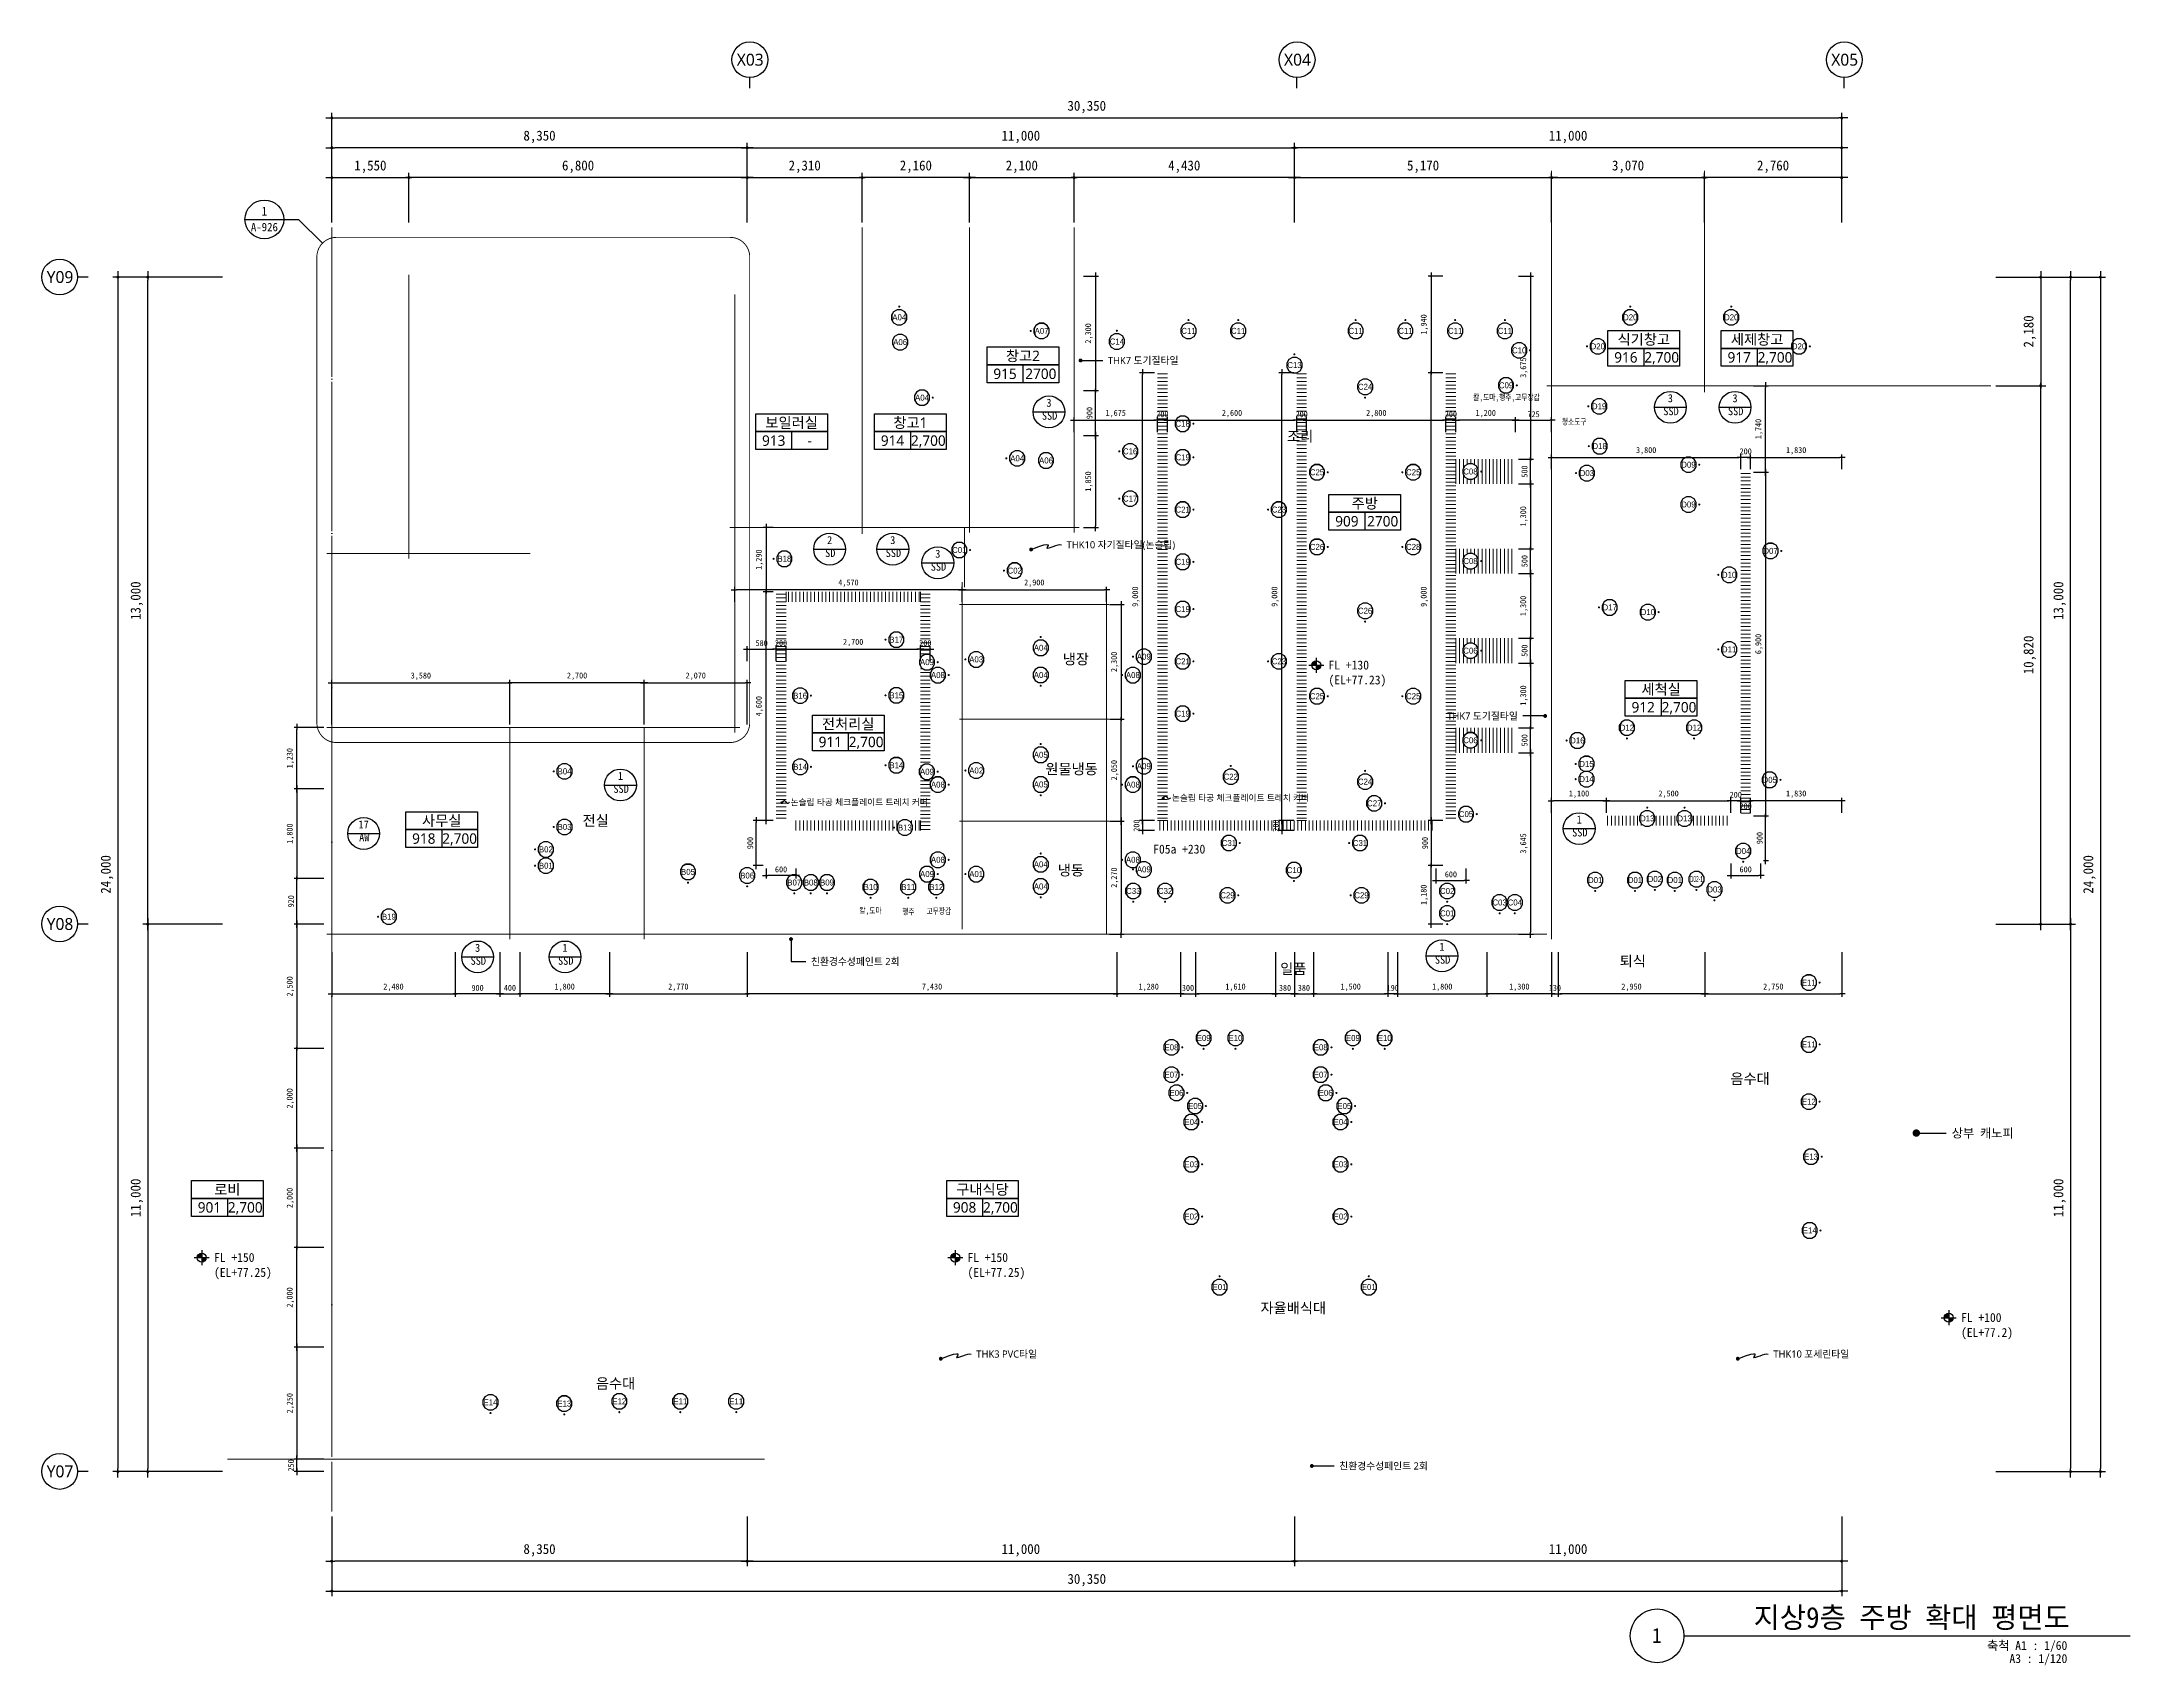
# Model space of a CAD drawing. Header units: millimetres. Extents: x 44458437 to 44690236, y -875268 to -822803.
# Drawn here: x 44458437 to 44500417, y -855423 to -822803 of the extents above; entities that cross this region are included whole.
import ezdxf
from ezdxf.enums import TextEntityAlignment as Align

# ---------------------------------------------------------------- set-up
doc = ezdxf.new("R2010")
doc.units = ezdxf.units.MM
doc.header["$MEASUREMENT"] = 0
doc.linetypes.add('CEN', pattern=[62, 60, -1, 0, -1])
doc.linetypes.add('DASHDOTX2', pattern=[2, 1, -0.5, 0, -0.5])
doc.layers.get('0').update_dxf_attribs({"linetype": 'CONTINUOUS'})
for name, color, linetype in [('0~kitchen 1', 30, 'CONTINUOUS'), ('0~Kitchen No', 3, 'CONTINUOUS'), ('0~Kitchen No-1', 3, 'CONTINUOUS'), ('AA-SYMB', 1, 'CONTINUOUS')]:
    doc.layers.add(name, color=color, linetype=linetype)
for name, color, linetype, lineweight in [('A-AXIS-BUBL', 7, 'CONTINUOUS', 25), ('A-AXIS-LINE', 1, 'CEN', 15), ('A-DIMS', 7, 'CONTINUOUS', 25), ('A-ELEV-LIN3', 8, 'CONTINUOUS', 18), ('A-MKXS-LEAD', 7, 'CONTINUOUS', 25), ('A-MKXS-MAK2', 3, 'DASHDOTX2', 25), ('A-MKXS-TEXT1', 3, 'CONTINUOUS', 25), ('A-MKXS-TEXT2', 7, 'CONTINUOUS', 25), ('A-MKXX-NAME', 3, 'CONTINUOUS', 25), ('A-MKXX-SYMB', 7, 'CONTINUOUS', 25), ('A-XXXX-SYMB', 7, 'CONTINUOUS', 25), ('A-XXXX-TXT1', 3, 'CONTINUOUS', 25), ('A-XXXX-TXT2', 3, 'CONTINUOUS', 25)]:
    doc.layers.add(name, color=color, linetype=linetype, lineweight=lineweight)
doc.styles.add('HY울릉도L', font='H2GTRE.TTF')
doc.styles.add('L', font='H2GTRM.TTF')
doc.styles.add('돋움', font='')
doc.styles.add('돋움체', font='')
doc.styles.add('돋음', font='')
doc.styles.add('맑은 고딕', font='H2GTRE.TTF')
doc.styles.add('맑은고딕', font='malgun.ttf')
doc.styles.add('평면도$0$IIAC FONT', font='')
doc.styles.get('돋움').set_extended_font_data('DotumChe')
doc.styles.get('돋움체').set_extended_font_data('DotumChe')
doc.styles.get('돋음').set_extended_font_data('Dotum')
doc.styles.get('평면도$0$IIAC FONT').set_extended_font_data('DotumChe')
doc.dimstyles.new('CDIM', dxfattribs={"dimtxt": 2, "dimasz": 0.6, "dimexe": 1, "dimexo": 1, "dimgap": 1, "dimtad": 1, "dimdec": 0, "dimrnd": 0.5, "dimzin": 0, "dimdsep": 32, "dimlunit": 6, "dimtxsty": 'HY울릉도L', "dimblk1": '_CIDOT', "dimblk2": '_CIDOT', "dimsah": 1, "dimcen": 4.5, "dimclrd": 2, "dimclre": 2, "dimclrt": 7, "dimadec": 0, "dimazin": 0, "dimtfac": 1, "dimtdec": 0, "dimtix": 1, "dimtmove": 2, "dimatfit": 1, "dimldrblk": '_CIDOT', "dimfxl": 1, "dimtolj": 1, "dimtzin": 0, "dimlwd": -1, "dimarcsym": 0})

# ---------------------------------------------------------------- blocks, each defined once
blk = doc.blocks.new('A$C436169CA')
blk.add_wipeout([(99, 254), (40, 220), (6, 161), (6, 94), (40, 35), (99, 1), (166, 1), (225, 35), (259, 94), (259, 161), (225, 220), (166, 254)]).dxf.layer = '0~Kitchen No-1'
at = {"layer": '0~Kitchen No-1'}
blk.add_lwpolyline([(98, 255), (39, 221), (5, 162), (5, 93), (39, 34), (98, 0), (167, 0), (226, 34), (260, 93), (260, 162), (226, 221), (167, 255)], close=True, dxfattribs=at)
at = {"layer": '0~Kitchen No', "style": 'L'}
blk.add_attdef('A00', text='', height=100, dxfattribs=at).set_placement((133, 128), align=Align.MIDDLE_CENTER)
blk = doc.blocks.new('_CIDOT')
at = {"color": 0, "linetype": 'ByBlock'}
blk.add_line((2, 0), (-1, 0), dxfattribs=at)
at = {"color": 0, "linetype": 'ByBlock', "const_width": 0.5}
blk.add_lwpolyline([(-0.25, 0, 1), (0.25, 0, 1)], format="xyb", close=True, dxfattribs=at)
blk = doc.blocks.new('*D4')
at = {"layer": 'A-DIMS', "lineweight": -2, "transparency": 16777216}
for p, q in [((44472617, -826433), (44472617, -824833)), ((44483617, -826433), (44483617, -824833))]:
    blk.add_line(p, q, dxfattribs=at)
at = {"layer": 'A-DIMS', "transparency": 16777216}
blk.add_line((44472677, -824933), (44483557, -824933), dxfattribs=at)
at = {"layer": 'A-DIMS', "transparency": 16777216, "xscale": 60, "yscale": 60, "zscale": 60, "rotation": 180}
blk.add_blockref('_CIDOT', (44472617, -824933), dxfattribs=at)
at = {"layer": 'A-DIMS', "transparency": 16777216, "xscale": 60, "yscale": 60, "zscale": 60}
blk.add_blockref('_CIDOT', (44483617, -824933), dxfattribs=at)
at = {"layer": 'A-DIMS', "color": 3, "transparency": 16777216, "insert": (44478117, -824714), "char_height": 200, "attachment_point": 5, "style": '돋움체'}
blk.add_mtext('\\A1;11,000', dxfattribs=at)
blk = doc.blocks.new('*D5')
at = {"layer": 'A-DIMS', "lineweight": -2, "transparency": 16777216}
for p, q in [((44491857, -826433), (44491857, -825433)), ((44494617, -826433), (44494617, -825433))]:
    blk.add_line(p, q, dxfattribs=at)
at = {"layer": 'A-DIMS', "transparency": 16777216}
blk.add_line((44494557, -825533), (44491917, -825533), dxfattribs=at)
at = {"layer": 'A-DIMS', "transparency": 16777216, "xscale": 60, "yscale": 60, "zscale": 60, "rotation": 180}
blk.add_blockref('_CIDOT', (44491857, -825533), dxfattribs=at)
at = {"layer": 'A-DIMS', "transparency": 16777216, "xscale": 60, "yscale": 60, "zscale": 60}
blk.add_blockref('_CIDOT', (44494617, -825533), dxfattribs=at)
at = {"layer": 'A-DIMS', "color": 3, "transparency": 16777216, "insert": (44493237, -825314), "char_height": 200, "attachment_point": 5, "style": '돋움체'}
blk.add_mtext('\\A1;2,760', dxfattribs=at)
blk = doc.blocks.new('*D6')
at = {"layer": 'A-DIMS', "lineweight": -2, "transparency": 16777216}
for p, q in [((44472617, -826433), (44472617, -825433)), ((44474927, -826433), (44474927, -825433))]:
    blk.add_line(p, q, dxfattribs=at)
at = {"layer": 'A-DIMS', "transparency": 16777216}
blk.add_line((44472677, -825533), (44474867, -825533), dxfattribs=at)
at = {"layer": 'A-DIMS', "transparency": 16777216, "xscale": 60, "yscale": 60, "zscale": 60, "rotation": 180}
blk.add_blockref('_CIDOT', (44472617, -825533), dxfattribs=at)
at = {"layer": 'A-DIMS', "transparency": 16777216, "xscale": 60, "yscale": 60, "zscale": 60}
blk.add_blockref('_CIDOT', (44474927, -825533), dxfattribs=at)
at = {"layer": 'A-DIMS', "color": 3, "transparency": 16777216, "insert": (44473772, -825314), "char_height": 200, "attachment_point": 5, "style": '돋움체'}
blk.add_mtext('\\A1;2,310', dxfattribs=at)
blk = doc.blocks.new('*D7')
at = {"layer": 'A-DIMS', "lineweight": -2, "transparency": 16777216}
for p, q in [((44464267, -826433), (44464267, -824233)), ((44494617, -825833), (44494617, -824233))]:
    blk.add_line(p, q, dxfattribs=at)
at = {"layer": 'A-DIMS', "transparency": 16777216}
blk.add_line((44464327, -824333), (44494557, -824333), dxfattribs=at)
at = {"layer": 'A-DIMS', "transparency": 16777216, "xscale": 60, "yscale": 60, "zscale": 60, "rotation": 180}
blk.add_blockref('_CIDOT', (44464267, -824333), dxfattribs=at)
at = {"layer": 'A-DIMS', "transparency": 16777216, "xscale": 60, "yscale": 60, "zscale": 60}
blk.add_blockref('_CIDOT', (44494617, -824333), dxfattribs=at)
at = {"layer": 'A-DIMS', "color": 3, "transparency": 16777216, "insert": (44479442, -824114), "char_height": 200, "attachment_point": 5, "style": '돋움체'}
blk.add_mtext('\\A1;30,350', dxfattribs=at)
blk = doc.blocks.new('*D8')
at = {"layer": 'A-DIMS', "lineweight": -2, "transparency": 16777216}
for p, q in [((44488787, -826433), (44488787, -825433)), ((44491857, -826433), (44491857, -825433))]:
    blk.add_line(p, q, dxfattribs=at)
at = {"layer": 'A-DIMS', "transparency": 16777216}
blk.add_line((44488847, -825533), (44491797, -825533), dxfattribs=at)
at = {"layer": 'A-DIMS', "transparency": 16777216, "xscale": 60, "yscale": 60, "zscale": 60, "rotation": 180}
blk.add_blockref('_CIDOT', (44488787, -825533), dxfattribs=at)
at = {"layer": 'A-DIMS', "transparency": 16777216, "xscale": 60, "yscale": 60, "zscale": 60}
blk.add_blockref('_CIDOT', (44491857, -825533), dxfattribs=at)
at = {"layer": 'A-DIMS', "color": 3, "transparency": 16777216, "insert": (44490322, -825314), "char_height": 200, "attachment_point": 5, "style": '돋움체'}
blk.add_mtext('\\A1;3,070', dxfattribs=at)
blk = doc.blocks.new('*D9')
at = {"layer": 'A-DIMS', "lineweight": -2, "transparency": 16777216}
for p, q in [((44464267, -826433), (44464267, -824833)), ((44472617, -826433), (44472617, -824833))]:
    blk.add_line(p, q, dxfattribs=at)
at = {"layer": 'A-DIMS', "transparency": 16777216}
blk.add_line((44472557, -824933), (44464327, -824933), dxfattribs=at)
at = {"layer": 'A-DIMS', "transparency": 16777216, "xscale": 60, "yscale": 60, "zscale": 60, "rotation": 180}
blk.add_blockref('_CIDOT', (44464267, -824933), dxfattribs=at)
at = {"layer": 'A-DIMS', "transparency": 16777216, "xscale": 60, "yscale": 60, "zscale": 60}
blk.add_blockref('_CIDOT', (44472617, -824933), dxfattribs=at)
at = {"layer": 'A-DIMS', "color": 3, "transparency": 16777216, "insert": (44468442, -824714), "char_height": 200, "attachment_point": 5, "style": '돋움체'}
blk.add_mtext('\\A1;8,350', dxfattribs=at)
blk = doc.blocks.new('*D10')
at = {"layer": 'A-DIMS', "lineweight": -2, "transparency": 16777216}
for p, q in [((44483617, -826433), (44483617, -824833)), ((44494617, -826433), (44494617, -824833))]:
    blk.add_line(p, q, dxfattribs=at)
at = {"layer": 'A-DIMS', "transparency": 16777216}
blk.add_line((44494557, -824933), (44483677, -824933), dxfattribs=at)
at = {"layer": 'A-DIMS', "transparency": 16777216, "xscale": 60, "yscale": 60, "zscale": 60, "rotation": 180}
blk.add_blockref('_CIDOT', (44483617, -824933), dxfattribs=at)
at = {"layer": 'A-DIMS', "transparency": 16777216, "xscale": 60, "yscale": 60, "zscale": 60}
blk.add_blockref('_CIDOT', (44494617, -824933), dxfattribs=at)
at = {"layer": 'A-DIMS', "color": 3, "transparency": 16777216, "insert": (44489117, -824714), "char_height": 200, "attachment_point": 5, "style": '돋움체'}
blk.add_mtext('\\A1;11,000', dxfattribs=at)
blk = doc.blocks.new('*D11')
at = {"layer": 'A-DIMS', "lineweight": -2, "transparency": 16777216}
for p, q in [((44465817, -826433), (44465817, -825433)), ((44472617, -826433), (44472617, -825433))]:
    blk.add_line(p, q, dxfattribs=at)
at = {"layer": 'A-DIMS', "transparency": 16777216}
blk.add_line((44472557, -825533), (44465877, -825533), dxfattribs=at)
at = {"layer": 'A-DIMS', "transparency": 16777216, "xscale": 60, "yscale": 60, "zscale": 60, "rotation": 180}
blk.add_blockref('_CIDOT', (44465817, -825533), dxfattribs=at)
at = {"layer": 'A-DIMS', "transparency": 16777216, "xscale": 60, "yscale": 60, "zscale": 60}
blk.add_blockref('_CIDOT', (44472617, -825533), dxfattribs=at)
at = {"layer": 'A-DIMS', "color": 3, "transparency": 16777216, "insert": (44469217, -825314), "char_height": 200, "attachment_point": 5, "style": '돋움체'}
blk.add_mtext('\\A1;6,800', dxfattribs=at)
blk = doc.blocks.new('*D12')
at = {"layer": 'A-DIMS', "lineweight": -2, "transparency": 16777216}
for p, q in [((44464267, -826433), (44464267, -825433)), ((44465817, -826433), (44465817, -825433))]:
    blk.add_line(p, q, dxfattribs=at)
at = {"layer": 'A-DIMS', "transparency": 16777216}
blk.add_line((44464327, -825533), (44465757, -825533), dxfattribs=at)
at = {"layer": 'A-DIMS', "transparency": 16777216, "xscale": 60, "yscale": 60, "zscale": 60, "rotation": 180}
blk.add_blockref('_CIDOT', (44464267, -825533), dxfattribs=at)
at = {"layer": 'A-DIMS', "transparency": 16777216, "xscale": 60, "yscale": 60, "zscale": 60}
blk.add_blockref('_CIDOT', (44465817, -825533), dxfattribs=at)
at = {"layer": 'A-DIMS', "color": 3, "transparency": 16777216, "insert": (44465042, -825314), "char_height": 200, "attachment_point": 5, "style": '돋움체'}
blk.add_mtext('\\A1;1,550', dxfattribs=at)
blk = doc.blocks.new('*D13')
at = {"layer": 'A-DIMS', "lineweight": -2, "transparency": 16777216}
for p, q in [((44474927, -826433), (44474927, -825433)), ((44477087, -826433), (44477087, -825433))]:
    blk.add_line(p, q, dxfattribs=at)
at = {"layer": 'A-DIMS', "transparency": 16777216}
blk.add_line((44477027, -825533), (44474987, -825533), dxfattribs=at)
at = {"layer": 'A-DIMS', "transparency": 16777216, "xscale": 60, "yscale": 60, "zscale": 60, "rotation": 180}
blk.add_blockref('_CIDOT', (44474927, -825533), dxfattribs=at)
at = {"layer": 'A-DIMS', "transparency": 16777216, "xscale": 60, "yscale": 60, "zscale": 60}
blk.add_blockref('_CIDOT', (44477087, -825533), dxfattribs=at)
at = {"layer": 'A-DIMS', "color": 3, "transparency": 16777216, "insert": (44476007, -825314), "char_height": 200, "attachment_point": 5, "style": '돋움체'}
blk.add_mtext('\\A1;2,160', dxfattribs=at)
blk = doc.blocks.new('*D14')
at = {"layer": 'A-DIMS', "lineweight": -2, "transparency": 16777216}
for p, q in [((44477087, -826433), (44477087, -825433)), ((44479187, -826433), (44479187, -825433))]:
    blk.add_line(p, q, dxfattribs=at)
at = {"layer": 'A-DIMS', "transparency": 16777216}
blk.add_line((44477147, -825533), (44479127, -825533), dxfattribs=at)
at = {"layer": 'A-DIMS', "transparency": 16777216, "xscale": 60, "yscale": 60, "zscale": 60, "rotation": 180}
blk.add_blockref('_CIDOT', (44477087, -825533), dxfattribs=at)
at = {"layer": 'A-DIMS', "transparency": 16777216, "xscale": 60, "yscale": 60, "zscale": 60}
blk.add_blockref('_CIDOT', (44479187, -825533), dxfattribs=at)
at = {"layer": 'A-DIMS', "color": 3, "transparency": 16777216, "insert": (44478137, -825314), "char_height": 200, "attachment_point": 5, "style": '돋움체'}
blk.add_mtext('\\A1;2,100', dxfattribs=at)
blk = doc.blocks.new('*D15')
at = {"layer": 'A-DIMS', "lineweight": -2, "transparency": 16777216}
for p, q in [((44479187, -826433), (44479187, -825433)), ((44483617, -826433), (44483617, -825433))]:
    blk.add_line(p, q, dxfattribs=at)
at = {"layer": 'A-DIMS', "transparency": 16777216}
blk.add_line((44483557, -825533), (44479247, -825533), dxfattribs=at)
at = {"layer": 'A-DIMS', "transparency": 16777216, "xscale": 60, "yscale": 60, "zscale": 60, "rotation": 180}
blk.add_blockref('_CIDOT', (44479187, -825533), dxfattribs=at)
at = {"layer": 'A-DIMS', "transparency": 16777216, "xscale": 60, "yscale": 60, "zscale": 60}
blk.add_blockref('_CIDOT', (44483617, -825533), dxfattribs=at)
at = {"layer": 'A-DIMS', "color": 3, "transparency": 16777216, "insert": (44481402, -825314), "char_height": 200, "attachment_point": 5, "style": '돋움체'}
blk.add_mtext('\\A1;4,430', dxfattribs=at)
blk = doc.blocks.new('*D16')
at = {"layer": 'A-DIMS', "lineweight": -2, "transparency": 16777216}
for p, q in [((44483617, -826433), (44483617, -825433)), ((44488787, -826433), (44488787, -825433))]:
    blk.add_line(p, q, dxfattribs=at)
at = {"layer": 'A-DIMS', "transparency": 16777216}
blk.add_line((44483677, -825533), (44488727, -825533), dxfattribs=at)
at = {"layer": 'A-DIMS', "transparency": 16777216, "xscale": 60, "yscale": 60, "zscale": 60, "rotation": 180}
blk.add_blockref('_CIDOT', (44483617, -825533), dxfattribs=at)
at = {"layer": 'A-DIMS', "transparency": 16777216, "xscale": 60, "yscale": 60, "zscale": 60}
blk.add_blockref('_CIDOT', (44488787, -825533), dxfattribs=at)
at = {"layer": 'A-DIMS', "color": 3, "transparency": 16777216, "insert": (44486202, -825314), "char_height": 200, "attachment_point": 5, "style": '돋움체'}
blk.add_mtext('\\A1;5,170', dxfattribs=at)
blk = doc.blocks.new('*D17')
at = {"layer": 'A-DIMS', "lineweight": -2, "transparency": 16777216}
for p, q in [((44480862, -830647), (44480862, -830347)), ((44481062, -830647), (44481062, -830347))]:
    blk.add_line(p, q, dxfattribs=at)
at = {"layer": 'A-DIMS', "transparency": 16777216}
for p, q in [((44480826, -830407), (44480790, -830407)), ((44481062, -830407), (44480862, -830407)), ((44481098, -830407), (44481134, -830407))]:
    blk.add_line(p, q, dxfattribs=at)
at = {"layer": 'A-DIMS', "transparency": 16777216, "xscale": 36, "yscale": 36, "zscale": 36}
blk.add_blockref('_CIDOT', (44480862, -830407), dxfattribs=at)
at = {"layer": 'A-DIMS', "transparency": 16777216, "xscale": 36, "yscale": 36, "zscale": 36, "rotation": 180}
blk.add_blockref('_CIDOT', (44481062, -830407), dxfattribs=at)
at = {"layer": 'A-DIMS', "color": 3, "transparency": 16777216, "insert": (44480962, -830286), "char_height": 120, "attachment_point": 5, "style": '돋움체'}
blk.add_mtext('\\A1;200', dxfattribs=at)
blk = doc.blocks.new('*D18')
at = {"layer": 'A-DIMS', "lineweight": -2, "transparency": 16777216}
for p, q in [((44481062, -830647), (44481062, -830347)), ((44483662, -830647), (44483662, -830347))]:
    blk.add_line(p, q, dxfattribs=at)
at = {"layer": 'A-DIMS', "transparency": 16777216}
blk.add_line((44481098, -830407), (44483626, -830407), dxfattribs=at)
at = {"layer": 'A-DIMS', "transparency": 16777216, "xscale": 36, "yscale": 36, "zscale": 36, "rotation": 180}
blk.add_blockref('_CIDOT', (44481062, -830407), dxfattribs=at)
at = {"layer": 'A-DIMS', "transparency": 16777216, "xscale": 36, "yscale": 36, "zscale": 36}
blk.add_blockref('_CIDOT', (44483662, -830407), dxfattribs=at)
at = {"layer": 'A-DIMS', "color": 3, "transparency": 16777216, "insert": (44482362, -830275), "char_height": 120, "attachment_point": 5, "style": '돋움체'}
blk.add_mtext('\\A1;2,600', dxfattribs=at)
blk = doc.blocks.new('*D19')
at = {"layer": 'A-DIMS', "lineweight": -2, "transparency": 16777216}
for p, q in [((44483662, -830647), (44483662, -830347)), ((44483862, -830647), (44483862, -830347))]:
    blk.add_line(p, q, dxfattribs=at)
at = {"layer": 'A-DIMS', "transparency": 16777216}
for p, q in [((44483626, -830407), (44483590, -830407)), ((44483862, -830407), (44483662, -830407)), ((44483898, -830407), (44483934, -830407))]:
    blk.add_line(p, q, dxfattribs=at)
at = {"layer": 'A-DIMS', "transparency": 16777216, "xscale": 36, "yscale": 36, "zscale": 36}
blk.add_blockref('_CIDOT', (44483662, -830407), dxfattribs=at)
at = {"layer": 'A-DIMS', "transparency": 16777216, "xscale": 36, "yscale": 36, "zscale": 36, "rotation": 180}
blk.add_blockref('_CIDOT', (44483862, -830407), dxfattribs=at)
at = {"layer": 'A-DIMS', "color": 3, "transparency": 16777216, "insert": (44483762, -830286), "char_height": 120, "attachment_point": 5, "style": '돋움체'}
blk.add_mtext('\\A1;200', dxfattribs=at)
blk = doc.blocks.new('*D20')
at = {"layer": 'A-DIMS', "lineweight": -2, "transparency": 16777216}
for p, q in [((44483862, -830647), (44483862, -830347)), ((44486662, -830647), (44486662, -830347))]:
    blk.add_line(p, q, dxfattribs=at)
at = {"layer": 'A-DIMS', "transparency": 16777216}
blk.add_line((44483898, -830407), (44486626, -830407), dxfattribs=at)
at = {"layer": 'A-DIMS', "transparency": 16777216, "xscale": 36, "yscale": 36, "zscale": 36, "rotation": 180}
blk.add_blockref('_CIDOT', (44483862, -830407), dxfattribs=at)
at = {"layer": 'A-DIMS', "transparency": 16777216, "xscale": 36, "yscale": 36, "zscale": 36}
blk.add_blockref('_CIDOT', (44486662, -830407), dxfattribs=at)
at = {"layer": 'A-DIMS', "color": 3, "transparency": 16777216, "insert": (44485262, -830275), "char_height": 120, "attachment_point": 5, "style": '돋움체'}
blk.add_mtext('\\A1;2,800', dxfattribs=at)
blk = doc.blocks.new('*D21')
at = {"layer": 'A-DIMS', "lineweight": -2, "transparency": 16777216}
for p, q in [((44486662, -830647), (44486662, -830347)), ((44486862, -830647), (44486862, -830347))]:
    blk.add_line(p, q, dxfattribs=at)
at = {"layer": 'A-DIMS', "transparency": 16777216}
for p, q in [((44486626, -830407), (44486590, -830407)), ((44486862, -830407), (44486662, -830407)), ((44486898, -830407), (44486934, -830407))]:
    blk.add_line(p, q, dxfattribs=at)
at = {"layer": 'A-DIMS', "transparency": 16777216, "xscale": 36, "yscale": 36, "zscale": 36}
blk.add_blockref('_CIDOT', (44486662, -830407), dxfattribs=at)
at = {"layer": 'A-DIMS', "transparency": 16777216, "xscale": 36, "yscale": 36, "zscale": 36, "rotation": 180}
blk.add_blockref('_CIDOT', (44486862, -830407), dxfattribs=at)
at = {"layer": 'A-DIMS', "color": 3, "transparency": 16777216, "insert": (44486762, -830286), "char_height": 120, "attachment_point": 5, "style": '돋움체'}
blk.add_mtext('\\A1;200', dxfattribs=at)
blk = doc.blocks.new('*D22')
at = {"layer": 'A-DIMS', "lineweight": -2, "transparency": 16777216}
for p, q in [((44488062, -830647), (44488062, -830347)), ((44488787, -830647), (44488787, -830347))]:
    blk.add_line(p, q, dxfattribs=at)
at = {"layer": 'A-DIMS', "transparency": 16777216}
blk.add_line((44488098, -830407), (44488751, -830407), dxfattribs=at)
at = {"layer": 'A-DIMS', "transparency": 16777216, "xscale": 36, "yscale": 36, "zscale": 36, "rotation": 180}
blk.add_blockref('_CIDOT', (44488062, -830407), dxfattribs=at)
at = {"layer": 'A-DIMS', "transparency": 16777216, "xscale": 36, "yscale": 36, "zscale": 36}
blk.add_blockref('_CIDOT', (44488787, -830407), dxfattribs=at)
at = {"layer": 'A-DIMS', "color": 3, "transparency": 16777216, "insert": (44488424, -830286), "char_height": 120, "attachment_point": 5, "style": '돋움체'}
blk.add_mtext('\\A1;725', dxfattribs=at)
blk = doc.blocks.new('*D23')
at = {"layer": 'A-DIMS', "lineweight": -2, "transparency": 16777216}
for p, q in [((44479187, -830647), (44479187, -830347)), ((44480862, -830647), (44480862, -830347))]:
    blk.add_line(p, q, dxfattribs=at)
at = {"layer": 'A-DIMS', "transparency": 16777216}
blk.add_line((44479223, -830407), (44480826, -830407), dxfattribs=at)
at = {"layer": 'A-DIMS', "transparency": 16777216, "xscale": 36, "yscale": 36, "zscale": 36, "rotation": 180}
blk.add_blockref('_CIDOT', (44479187, -830407), dxfattribs=at)
at = {"layer": 'A-DIMS', "transparency": 16777216, "xscale": 36, "yscale": 36, "zscale": 36}
blk.add_blockref('_CIDOT', (44480862, -830407), dxfattribs=at)
at = {"layer": 'A-DIMS', "color": 3, "transparency": 16777216, "insert": (44480024, -830275), "char_height": 120, "attachment_point": 5, "style": '돋움체'}
blk.add_mtext('\\A1;1,675', dxfattribs=at)
blk = doc.blocks.new('*D24')
at = {"layer": 'A-DIMS', "lineweight": -2, "transparency": 16777216}
for p, q in [((44483237, -841093), (44483237, -841993)), ((44483617, -841093), (44483617, -841993))]:
    blk.add_line(p, q, dxfattribs=at)
at = {"layer": 'A-DIMS', "transparency": 16777216}
blk.add_line((44483581, -841933), (44483273, -841933), dxfattribs=at)
at = {"layer": 'A-DIMS', "transparency": 16777216, "xscale": 36, "yscale": 36, "zscale": 36, "rotation": 180}
blk.add_blockref('_CIDOT', (44483237, -841933), dxfattribs=at)
at = {"layer": 'A-DIMS', "transparency": 16777216, "xscale": 36, "yscale": 36, "zscale": 36}
blk.add_blockref('_CIDOT', (44483617, -841933), dxfattribs=at)
at = {"layer": 'A-DIMS', "color": 3, "transparency": 16777216, "insert": (44483427, -841813), "char_height": 120, "attachment_point": 5, "style": '돋움체'}
blk.add_mtext('\\A1;380', dxfattribs=at)
blk = doc.blocks.new('*D25')
at = {"layer": 'A-DIMS', "lineweight": -2, "transparency": 16777216}
for p, q in [((44483997, -841093), (44483997, -841993)), ((44485497, -841093), (44485497, -841993))]:
    blk.add_line(p, q, dxfattribs=at)
at = {"layer": 'A-DIMS', "transparency": 16777216}
blk.add_line((44484033, -841933), (44485461, -841933), dxfattribs=at)
at = {"layer": 'A-DIMS', "transparency": 16777216, "xscale": 36, "yscale": 36, "zscale": 36, "rotation": 180}
blk.add_blockref('_CIDOT', (44483997, -841933), dxfattribs=at)
at = {"layer": 'A-DIMS', "transparency": 16777216, "xscale": 36, "yscale": 36, "zscale": 36}
blk.add_blockref('_CIDOT', (44485497, -841933), dxfattribs=at)
at = {"layer": 'A-DIMS', "color": 3, "transparency": 16777216, "insert": (44484747, -841802), "char_height": 120, "attachment_point": 5, "style": '돋움체'}
blk.add_mtext('\\A1;1,500', dxfattribs=at)
blk = doc.blocks.new('*D26')
at = {"layer": 'A-DIMS', "lineweight": -2, "transparency": 16777216}
for p, q in [((44481627, -841093), (44481627, -841993)), ((44483237, -841093), (44483237, -841993))]:
    blk.add_line(p, q, dxfattribs=at)
at = {"layer": 'A-DIMS', "transparency": 16777216}
blk.add_line((44483201, -841933), (44481663, -841933), dxfattribs=at)
at = {"layer": 'A-DIMS', "transparency": 16777216, "xscale": 36, "yscale": 36, "zscale": 36, "rotation": 180}
blk.add_blockref('_CIDOT', (44481627, -841933), dxfattribs=at)
at = {"layer": 'A-DIMS', "transparency": 16777216, "xscale": 36, "yscale": 36, "zscale": 36}
blk.add_blockref('_CIDOT', (44483237, -841933), dxfattribs=at)
at = {"layer": 'A-DIMS', "color": 3, "transparency": 16777216, "insert": (44482432, -841802), "char_height": 120, "attachment_point": 5, "style": '돋움체'}
blk.add_mtext('\\A1;1,610', dxfattribs=at)
blk = doc.blocks.new('*D27')
at = {"layer": 'A-DIMS', "lineweight": -2, "transparency": 16777216}
for p, q in [((44473197, -835247), (44473197, -834947)), ((44473397, -835247), (44473397, -834947))]:
    blk.add_line(p, q, dxfattribs=at)
at = {"layer": 'A-DIMS', "transparency": 16777216}
for p, q in [((44473161, -835007), (44473125, -835007)), ((44473397, -835007), (44473197, -835007)), ((44473433, -835007), (44473469, -835007))]:
    blk.add_line(p, q, dxfattribs=at)
at = {"layer": 'A-DIMS', "transparency": 16777216, "xscale": 36, "yscale": 36, "zscale": 36}
blk.add_blockref('_CIDOT', (44473197, -835007), dxfattribs=at)
at = {"layer": 'A-DIMS', "transparency": 16777216, "xscale": 36, "yscale": 36, "zscale": 36, "rotation": 180}
blk.add_blockref('_CIDOT', (44473397, -835007), dxfattribs=at)
at = {"layer": 'A-DIMS', "color": 3, "transparency": 16777216, "insert": (44473297, -834886), "char_height": 120, "attachment_point": 5, "style": '돋움체'}
blk.add_mtext('\\A1;200', dxfattribs=at)
blk = doc.blocks.new('*D28')
at = {"layer": 'A-DIMS', "lineweight": -2, "transparency": 16777216}
for p, q in [((44473397, -835247), (44473397, -834947)), ((44476097, -835247), (44476097, -834947))]:
    blk.add_line(p, q, dxfattribs=at)
at = {"layer": 'A-DIMS', "transparency": 16777216}
blk.add_line((44473433, -835007), (44476061, -835007), dxfattribs=at)
at = {"layer": 'A-DIMS', "transparency": 16777216, "xscale": 36, "yscale": 36, "zscale": 36, "rotation": 180}
blk.add_blockref('_CIDOT', (44473397, -835007), dxfattribs=at)
at = {"layer": 'A-DIMS', "transparency": 16777216, "xscale": 36, "yscale": 36, "zscale": 36}
blk.add_blockref('_CIDOT', (44476097, -835007), dxfattribs=at)
at = {"layer": 'A-DIMS', "color": 3, "transparency": 16777216, "insert": (44474747, -834875), "char_height": 120, "attachment_point": 5, "style": '돋움체'}
blk.add_mtext('\\A1;2,700', dxfattribs=at)
blk = doc.blocks.new('*D29')
at = {"layer": 'A-DIMS', "lineweight": -2, "transparency": 16777216}
for p, q in [((44485497, -841093), (44485497, -841993)), ((44485687, -841093), (44485687, -841993))]:
    blk.add_line(p, q, dxfattribs=at)
at = {"layer": 'A-DIMS', "transparency": 16777216}
for p, q in [((44485461, -841933), (44485425, -841933)), ((44485687, -841933), (44485497, -841933)), ((44485723, -841933), (44485759, -841933))]:
    blk.add_line(p, q, dxfattribs=at)
at = {"layer": 'A-DIMS', "transparency": 16777216, "xscale": 36, "yscale": 36, "zscale": 36}
blk.add_blockref('_CIDOT', (44485497, -841933), dxfattribs=at)
at = {"layer": 'A-DIMS', "transparency": 16777216, "xscale": 36, "yscale": 36, "zscale": 36, "rotation": 180}
blk.add_blockref('_CIDOT', (44485687, -841933), dxfattribs=at)
at = {"layer": 'A-DIMS', "color": 3, "transparency": 16777216, "insert": (44485592, -841813), "char_height": 120, "attachment_point": 5, "style": '돋움체'}
blk.add_mtext('\\A1;190', dxfattribs=at)
blk = doc.blocks.new('*D30')
at = {"layer": 'A-DIMS', "lineweight": -2, "transparency": 16777216}
for p, q in [((44485687, -841093), (44485687, -841993)), ((44487487, -841093), (44487487, -841993))]:
    blk.add_line(p, q, dxfattribs=at)
at = {"layer": 'A-DIMS', "transparency": 16777216}
blk.add_line((44485723, -841933), (44487451, -841933), dxfattribs=at)
at = {"layer": 'A-DIMS', "transparency": 16777216, "xscale": 36, "yscale": 36, "zscale": 36, "rotation": 180}
blk.add_blockref('_CIDOT', (44485687, -841933), dxfattribs=at)
at = {"layer": 'A-DIMS', "transparency": 16777216, "xscale": 36, "yscale": 36, "zscale": 36}
blk.add_blockref('_CIDOT', (44487487, -841933), dxfattribs=at)
at = {"layer": 'A-DIMS', "color": 3, "transparency": 16777216, "insert": (44486587, -841802), "char_height": 120, "attachment_point": 5, "style": '돋움체'}
blk.add_mtext('\\A1;1,800', dxfattribs=at)
blk = doc.blocks.new('*D31')
at = {"layer": 'A-DIMS', "lineweight": -2, "transparency": 16777216}
for p, q in [((44487487, -841093), (44487487, -841993)), ((44488787, -841093), (44488787, -841993))]:
    blk.add_line(p, q, dxfattribs=at)
at = {"layer": 'A-DIMS', "transparency": 16777216}
blk.add_line((44488751, -841933), (44487523, -841933), dxfattribs=at)
at = {"layer": 'A-DIMS', "transparency": 16777216, "xscale": 36, "yscale": 36, "zscale": 36, "rotation": 180}
blk.add_blockref('_CIDOT', (44487487, -841933), dxfattribs=at)
at = {"layer": 'A-DIMS', "transparency": 16777216, "xscale": 36, "yscale": 36, "zscale": 36}
blk.add_blockref('_CIDOT', (44488787, -841933), dxfattribs=at)
at = {"layer": 'A-DIMS', "color": 3, "transparency": 16777216, "insert": (44488137, -841802), "char_height": 120, "attachment_point": 5, "style": '돋움체'}
blk.add_mtext('\\A1;1,300', dxfattribs=at)
blk = doc.blocks.new('*D32')
at = {"layer": 'A-DIMS', "lineweight": -2, "transparency": 16777216}
for p, q in [((44488787, -841093), (44488787, -841993)), ((44488917, -841093), (44488917, -841993))]:
    blk.add_line(p, q, dxfattribs=at)
at = {"layer": 'A-DIMS', "transparency": 16777216}
for p, q in [((44488751, -841933), (44488715, -841933)), ((44488787, -841933), (44488917, -841933)), ((44488953, -841933), (44488989, -841933))]:
    blk.add_line(p, q, dxfattribs=at)
at = {"layer": 'A-DIMS', "transparency": 16777216, "xscale": 36, "yscale": 36, "zscale": 36}
blk.add_blockref('_CIDOT', (44488787, -841933), dxfattribs=at)
at = {"layer": 'A-DIMS', "transparency": 16777216, "xscale": 36, "yscale": 36, "zscale": 36, "rotation": 180}
blk.add_blockref('_CIDOT', (44488917, -841933), dxfattribs=at)
at = {"layer": 'A-DIMS', "color": 3, "transparency": 16777216, "insert": (44488852, -841813), "char_height": 120, "attachment_point": 5, "style": '돋움체'}
blk.add_mtext('\\A1;130', dxfattribs=at)
blk = doc.blocks.new('*D33')
at = {"layer": 'A-DIMS', "lineweight": -2, "transparency": 16777216}
for p, q in [((44481327, -841093), (44481327, -841993)), ((44481627, -841093), (44481627, -841993))]:
    blk.add_line(p, q, dxfattribs=at)
at = {"layer": 'A-DIMS', "transparency": 16777216}
for p, q in [((44481291, -841933), (44481255, -841933)), ((44481327, -841933), (44481627, -841933)), ((44481663, -841933), (44481699, -841933))]:
    blk.add_line(p, q, dxfattribs=at)
at = {"layer": 'A-DIMS', "transparency": 16777216, "xscale": 36, "yscale": 36, "zscale": 36}
blk.add_blockref('_CIDOT', (44481327, -841933), dxfattribs=at)
at = {"layer": 'A-DIMS', "transparency": 16777216, "xscale": 36, "yscale": 36, "zscale": 36, "rotation": 180}
blk.add_blockref('_CIDOT', (44481627, -841933), dxfattribs=at)
at = {"layer": 'A-DIMS', "color": 3, "transparency": 16777216, "insert": (44481477, -841813), "char_height": 120, "attachment_point": 5, "style": '돋움체'}
blk.add_mtext('\\A1;300', dxfattribs=at)
blk = doc.blocks.new('*D34')
at = {"layer": 'A-DIMS', "lineweight": -2, "transparency": 16777216}
for p, q in [((44480047, -841093), (44480047, -841993)), ((44481327, -841093), (44481327, -841993))]:
    blk.add_line(p, q, dxfattribs=at)
at = {"layer": 'A-DIMS', "transparency": 16777216}
blk.add_line((44481291, -841933), (44480083, -841933), dxfattribs=at)
at = {"layer": 'A-DIMS', "transparency": 16777216, "xscale": 36, "yscale": 36, "zscale": 36, "rotation": 180}
blk.add_blockref('_CIDOT', (44480047, -841933), dxfattribs=at)
at = {"layer": 'A-DIMS', "transparency": 16777216, "xscale": 36, "yscale": 36, "zscale": 36}
blk.add_blockref('_CIDOT', (44481327, -841933), dxfattribs=at)
at = {"layer": 'A-DIMS', "color": 3, "transparency": 16777216, "insert": (44480687, -841802), "char_height": 120, "attachment_point": 5, "style": '돋움체'}
blk.add_mtext('\\A1;1,280', dxfattribs=at)
blk = doc.blocks.new('*D35')
at = {"layer": 'A-DIMS', "lineweight": -2, "transparency": 16777216}
for p, q in [((44488917, -841093), (44488917, -841993)), ((44491867, -841093), (44491867, -841993))]:
    blk.add_line(p, q, dxfattribs=at)
at = {"layer": 'A-DIMS', "transparency": 16777216}
blk.add_line((44491831, -841933), (44488953, -841933), dxfattribs=at)
at = {"layer": 'A-DIMS', "transparency": 16777216, "xscale": 36, "yscale": 36, "zscale": 36, "rotation": 180}
blk.add_blockref('_CIDOT', (44488917, -841933), dxfattribs=at)
at = {"layer": 'A-DIMS', "transparency": 16777216, "xscale": 36, "yscale": 36, "zscale": 36}
blk.add_blockref('_CIDOT', (44491867, -841933), dxfattribs=at)
at = {"layer": 'A-DIMS', "color": 3, "transparency": 16777216, "insert": (44490392, -841802), "char_height": 120, "attachment_point": 5, "style": '돋움체'}
blk.add_mtext('\\A1;2,950', dxfattribs=at)
blk = doc.blocks.new('*D36')
at = {"layer": 'A-DIMS', "lineweight": -2, "transparency": 16777216}
for p, q in [((44491867, -841093), (44491867, -841993)), ((44494617, -841093), (44494617, -841993))]:
    blk.add_line(p, q, dxfattribs=at)
at = {"layer": 'A-DIMS', "transparency": 16777216}
blk.add_line((44491903, -841933), (44494581, -841933), dxfattribs=at)
at = {"layer": 'A-DIMS', "transparency": 16777216, "xscale": 36, "yscale": 36, "zscale": 36, "rotation": 180}
blk.add_blockref('_CIDOT', (44491867, -841933), dxfattribs=at)
at = {"layer": 'A-DIMS', "transparency": 16777216, "xscale": 36, "yscale": 36, "zscale": 36}
blk.add_blockref('_CIDOT', (44494617, -841933), dxfattribs=at)
at = {"layer": 'A-DIMS', "color": 3, "transparency": 16777216, "insert": (44493242, -841802), "char_height": 120, "attachment_point": 5, "style": '돋움체'}
blk.add_mtext('\\A1;2,750', dxfattribs=at)
blk = doc.blocks.new('*D37')
at = {"layer": 'A-DIMS', "lineweight": -2, "transparency": 16777216}
for p, q in [((44472617, -841093), (44472617, -841993)), ((44480047, -841093), (44480047, -841993))]:
    blk.add_line(p, q, dxfattribs=at)
at = {"layer": 'A-DIMS', "transparency": 16777216}
blk.add_line((44480011, -841933), (44472653, -841933), dxfattribs=at)
at = {"layer": 'A-DIMS', "transparency": 16777216, "xscale": 36, "yscale": 36, "zscale": 36, "rotation": 180}
blk.add_blockref('_CIDOT', (44472617, -841933), dxfattribs=at)
at = {"layer": 'A-DIMS', "transparency": 16777216, "xscale": 36, "yscale": 36, "zscale": 36}
blk.add_blockref('_CIDOT', (44480047, -841933), dxfattribs=at)
at = {"layer": 'A-DIMS', "color": 3, "transparency": 16777216, "insert": (44476332, -841802), "char_height": 120, "attachment_point": 5, "style": '돋움체'}
blk.add_mtext('\\A1;7,430', dxfattribs=at)
blk = doc.blocks.new('*D38')
at = {"layer": 'A-DIMS', "lineweight": -2, "transparency": 16777216}
for p, q in [((44469847, -841093), (44469847, -841993)), ((44472617, -841093), (44472617, -841993))]:
    blk.add_line(p, q, dxfattribs=at)
at = {"layer": 'A-DIMS', "transparency": 16777216}
blk.add_line((44469883, -841933), (44472581, -841933), dxfattribs=at)
at = {"layer": 'A-DIMS', "transparency": 16777216, "xscale": 36, "yscale": 36, "zscale": 36, "rotation": 180}
blk.add_blockref('_CIDOT', (44469847, -841933), dxfattribs=at)
at = {"layer": 'A-DIMS', "transparency": 16777216, "xscale": 36, "yscale": 36, "zscale": 36}
blk.add_blockref('_CIDOT', (44472617, -841933), dxfattribs=at)
at = {"layer": 'A-DIMS', "color": 3, "transparency": 16777216, "insert": (44471232, -841802), "char_height": 120, "attachment_point": 5, "style": '돋움체'}
blk.add_mtext('\\A1;2,770', dxfattribs=at)
blk = doc.blocks.new('*D39')
at = {"layer": 'A-DIMS', "lineweight": -2, "transparency": 16777216}
for p, q in [((44468047, -841093), (44468047, -841993)), ((44469847, -841093), (44469847, -841993))]:
    blk.add_line(p, q, dxfattribs=at)
at = {"layer": 'A-DIMS', "transparency": 16777216}
blk.add_line((44469811, -841933), (44468083, -841933), dxfattribs=at)
at = {"layer": 'A-DIMS', "transparency": 16777216, "xscale": 36, "yscale": 36, "zscale": 36, "rotation": 180}
blk.add_blockref('_CIDOT', (44468047, -841933), dxfattribs=at)
at = {"layer": 'A-DIMS', "transparency": 16777216, "xscale": 36, "yscale": 36, "zscale": 36}
blk.add_blockref('_CIDOT', (44469847, -841933), dxfattribs=at)
at = {"layer": 'A-DIMS', "color": 3, "transparency": 16777216, "insert": (44468947, -841802), "char_height": 120, "attachment_point": 5, "style": '돋움체'}
blk.add_mtext('\\A1;1,800', dxfattribs=at)
blk = doc.blocks.new('*D40')
at = {"layer": 'A-DIMS', "lineweight": -2, "transparency": 16777216}
for p, q in [((44467647, -841093), (44467647, -841993)), ((44468047, -841093), (44468047, -841993))]:
    blk.add_line(p, q, dxfattribs=at)
at = {"layer": 'A-DIMS', "transparency": 16777216}
blk.add_line((44467683, -841933), (44468011, -841933), dxfattribs=at)
at = {"layer": 'A-DIMS', "transparency": 16777216, "xscale": 36, "yscale": 36, "zscale": 36, "rotation": 180}
blk.add_blockref('_CIDOT', (44467647, -841933), dxfattribs=at)
at = {"layer": 'A-DIMS', "transparency": 16777216, "xscale": 36, "yscale": 36, "zscale": 36}
blk.add_blockref('_CIDOT', (44468047, -841933), dxfattribs=at)
at = {"layer": 'A-DIMS', "color": 3, "transparency": 16777216, "insert": (44467847, -841813), "char_height": 120, "attachment_point": 5, "style": '돋움체'}
blk.add_mtext('\\A1;400', dxfattribs=at)
blk = doc.blocks.new('*D41')
at = {"layer": 'A-DIMS', "lineweight": -2, "transparency": 16777216}
for p, q in [((44466747, -841093), (44466747, -841993)), ((44467647, -841093), (44467647, -841993))]:
    blk.add_line(p, q, dxfattribs=at)
at = {"layer": 'A-DIMS', "transparency": 16777216}
blk.add_line((44467611, -841933), (44466783, -841933), dxfattribs=at)
at = {"layer": 'A-DIMS', "transparency": 16777216, "xscale": 36, "yscale": 36, "zscale": 36, "rotation": 180}
blk.add_blockref('_CIDOT', (44466747, -841933), dxfattribs=at)
at = {"layer": 'A-DIMS', "transparency": 16777216, "xscale": 36, "yscale": 36, "zscale": 36}
blk.add_blockref('_CIDOT', (44467647, -841933), dxfattribs=at)
at = {"layer": 'A-DIMS', "color": 3, "transparency": 16777216, "insert": (44467197, -841813), "char_height": 120, "attachment_point": 5, "style": '돋움체'}
blk.add_mtext('\\A1;900', dxfattribs=at)
blk = doc.blocks.new('*D42')
at = {"layer": 'A-DIMS', "lineweight": -2, "transparency": 16777216}
for p, q in [((44464267, -841093), (44464267, -841993)), ((44466747, -841093), (44466747, -841993))]:
    blk.add_line(p, q, dxfattribs=at)
at = {"layer": 'A-DIMS', "transparency": 16777216}
blk.add_line((44464303, -841933), (44466711, -841933), dxfattribs=at)
at = {"layer": 'A-DIMS', "transparency": 16777216, "xscale": 36, "yscale": 36, "zscale": 36, "rotation": 180}
blk.add_blockref('_CIDOT', (44464267, -841933), dxfattribs=at)
at = {"layer": 'A-DIMS', "transparency": 16777216, "xscale": 36, "yscale": 36, "zscale": 36}
blk.add_blockref('_CIDOT', (44466747, -841933), dxfattribs=at)
at = {"layer": 'A-DIMS', "color": 3, "transparency": 16777216, "insert": (44465507, -841802), "char_height": 120, "attachment_point": 5, "style": '돋움체'}
blk.add_mtext('\\A1;2,480', dxfattribs=at)
blk = doc.blocks.new('*D43')
at = {"layer": 'A-DIMS', "lineweight": -2, "transparency": 16777216}
for p, q in [((44483617, -841093), (44483617, -841993)), ((44483997, -841093), (44483997, -841993))]:
    blk.add_line(p, q, dxfattribs=at)
at = {"layer": 'A-DIMS', "transparency": 16777216}
blk.add_line((44483653, -841933), (44483961, -841933), dxfattribs=at)
at = {"layer": 'A-DIMS', "transparency": 16777216, "xscale": 36, "yscale": 36, "zscale": 36, "rotation": 180}
blk.add_blockref('_CIDOT', (44483617, -841933), dxfattribs=at)
at = {"layer": 'A-DIMS', "transparency": 16777216, "xscale": 36, "yscale": 36, "zscale": 36}
blk.add_blockref('_CIDOT', (44483997, -841933), dxfattribs=at)
at = {"layer": 'A-DIMS', "color": 3, "transparency": 16777216, "insert": (44483807, -841813), "char_height": 120, "attachment_point": 5, "style": '돋움체'}
blk.add_mtext('\\A1;380', dxfattribs=at)
blk = doc.blocks.new('*D44')
at = {"layer": 'A-DIMS', "lineweight": -2, "transparency": 16777216}
for p, q in [((44470547, -836523), (44470547, -835623)), ((44472617, -836523), (44472617, -835623))]:
    blk.add_line(p, q, dxfattribs=at)
at = {"layer": 'A-DIMS', "transparency": 16777216}
blk.add_line((44470583, -835683), (44472581, -835683), dxfattribs=at)
at = {"layer": 'A-DIMS', "transparency": 16777216, "xscale": 36, "yscale": 36, "zscale": 36, "rotation": 180}
blk.add_blockref('_CIDOT', (44470547, -835683), dxfattribs=at)
at = {"layer": 'A-DIMS', "transparency": 16777216, "xscale": 36, "yscale": 36, "zscale": 36}
blk.add_blockref('_CIDOT', (44472617, -835683), dxfattribs=at)
at = {"layer": 'A-DIMS', "color": 3, "transparency": 16777216, "insert": (44471582, -835552), "char_height": 120, "attachment_point": 5, "style": '돋움체'}
blk.add_mtext('\\A1;2,070', dxfattribs=at)
blk = doc.blocks.new('*D45')
at = {"layer": 'A-DIMS', "lineweight": -2, "transparency": 16777216}
for p, q in [((44467847, -836523), (44467847, -835623)), ((44470547, -836523), (44470547, -835623))]:
    blk.add_line(p, q, dxfattribs=at)
at = {"layer": 'A-DIMS', "transparency": 16777216}
blk.add_line((44470511, -835683), (44467883, -835683), dxfattribs=at)
at = {"layer": 'A-DIMS', "transparency": 16777216, "xscale": 36, "yscale": 36, "zscale": 36, "rotation": 180}
blk.add_blockref('_CIDOT', (44467847, -835683), dxfattribs=at)
at = {"layer": 'A-DIMS', "transparency": 16777216, "xscale": 36, "yscale": 36, "zscale": 36}
blk.add_blockref('_CIDOT', (44470547, -835683), dxfattribs=at)
at = {"layer": 'A-DIMS', "color": 3, "transparency": 16777216, "insert": (44469197, -835552), "char_height": 120, "attachment_point": 5, "style": '돋움체'}
blk.add_mtext('\\A1;2,700', dxfattribs=at)
blk = doc.blocks.new('*D46')
at = {"layer": 'A-DIMS', "lineweight": -2, "transparency": 16777216}
for p, q in [((44464267, -836523), (44464267, -835623)), ((44467847, -836523), (44467847, -835623))]:
    blk.add_line(p, q, dxfattribs=at)
at = {"layer": 'A-DIMS', "transparency": 16777216}
blk.add_line((44464303, -835683), (44467811, -835683), dxfattribs=at)
at = {"layer": 'A-DIMS', "transparency": 16777216, "xscale": 36, "yscale": 36, "zscale": 36, "rotation": 180}
blk.add_blockref('_CIDOT', (44464267, -835683), dxfattribs=at)
at = {"layer": 'A-DIMS', "transparency": 16777216, "xscale": 36, "yscale": 36, "zscale": 36}
blk.add_blockref('_CIDOT', (44467847, -835683), dxfattribs=at)
at = {"layer": 'A-DIMS', "color": 3, "transparency": 16777216, "insert": (44466057, -835552), "char_height": 120, "attachment_point": 5, "style": '돋움체'}
blk.add_mtext('\\A1;3,580', dxfattribs=at)
blk = doc.blocks.new('*D47')
at = {"layer": 'A-DIMS', "lineweight": -2, "transparency": 16777216}
for p, q in [((44462067, -827533), (44459867, -827533)), ((44462067, -851533), (44459867, -851533))]:
    blk.add_line(p, q, dxfattribs=at)
at = {"layer": 'A-DIMS', "transparency": 16777216}
blk.add_line((44459967, -827593), (44459967, -851473), dxfattribs=at)
at = {"layer": 'A-DIMS', "transparency": 16777216, "xscale": 60, "yscale": 60, "zscale": 60}
for p, rotation in [((44459967, -827533), 90), ((44459967, -851533), 270)]:
    blk.add_blockref('_CIDOT', p, dxfattribs=dict(at, rotation=rotation))
at = {"layer": 'A-DIMS', "color": 3, "transparency": 16777216, "insert": (44459748, -839533), "char_height": 200, "attachment_point": 5, "rotation": 90, "style": '돋움체'}
blk.add_mtext('\\A1;24,000', dxfattribs=at)
blk = doc.blocks.new('*D48')
at = {"layer": 'A-DIMS', "lineweight": -2, "transparency": 16777216}
for p, q in [((44462067, -827533), (44460467, -827533)), ((44462067, -840533), (44460467, -840533))]:
    blk.add_line(p, q, dxfattribs=at)
at = {"layer": 'A-DIMS', "transparency": 16777216}
blk.add_line((44460567, -840473), (44460567, -827593), dxfattribs=at)
at = {"layer": 'A-DIMS', "transparency": 16777216, "xscale": 60, "yscale": 60, "zscale": 60}
for p, rotation in [((44460567, -827533), 90), ((44460567, -840533), 270)]:
    blk.add_blockref('_CIDOT', p, dxfattribs=dict(at, rotation=rotation))
at = {"layer": 'A-DIMS', "color": 3, "transparency": 16777216, "insert": (44460348, -834033), "char_height": 200, "attachment_point": 5, "rotation": 90, "style": '돋움체'}
blk.add_mtext('\\A1;13,000', dxfattribs=at)
blk = doc.blocks.new('*D49')
at = {"layer": 'A-DIMS', "lineweight": -2, "transparency": 16777216}
for p, q in [((44462067, -840533), (44460467, -840533)), ((44462067, -851533), (44460467, -851533))]:
    blk.add_line(p, q, dxfattribs=at)
at = {"layer": 'A-DIMS', "transparency": 16777216}
blk.add_line((44460567, -840593), (44460567, -851473), dxfattribs=at)
at = {"layer": 'A-DIMS', "transparency": 16777216, "xscale": 60, "yscale": 60, "zscale": 60}
for p, rotation in [((44460567, -840533), 90), ((44460567, -851533), 270)]:
    blk.add_blockref('_CIDOT', p, dxfattribs=dict(at, rotation=rotation))
at = {"layer": 'A-DIMS', "color": 3, "transparency": 16777216, "insert": (44460348, -846033), "char_height": 200, "attachment_point": 5, "rotation": 90, "style": '돋움체'}
blk.add_mtext('\\A1;11,000', dxfattribs=at)
blk = doc.blocks.new('*D51')
at = {"layer": 'A-DIMS', "lineweight": -2, "transparency": 16777216}
for p, q in [((44464107, -843033), (44463507, -843033)), ((44464107, -845033), (44463507, -845033))]:
    blk.add_line(p, q, dxfattribs=at)
at = {"layer": 'A-DIMS', "transparency": 16777216}
blk.add_line((44463567, -844997), (44463567, -843069), dxfattribs=at)
at = {"layer": 'A-DIMS', "transparency": 16777216, "xscale": 36, "yscale": 36, "zscale": 36}
for p, rotation in [((44463567, -843033), 90), ((44463567, -845033), 270)]:
    blk.add_blockref('_CIDOT', p, dxfattribs=dict(at, rotation=rotation))
at = {"layer": 'A-DIMS', "color": 3, "transparency": 16777216, "insert": (44463435, -844033), "char_height": 120, "attachment_point": 5, "rotation": 90, "style": '돋움체'}
blk.add_mtext('\\A1;2,000', dxfattribs=at)
blk = doc.blocks.new('*D50')
at = {"layer": 'A-DIMS', "lineweight": -2, "transparency": 16777216}
for p, q in [((44464107, -840533), (44463507, -840533)), ((44464107, -843033), (44463507, -843033))]:
    blk.add_line(p, q, dxfattribs=at)
at = {"layer": 'A-DIMS', "transparency": 16777216}
blk.add_line((44463567, -840569), (44463567, -842997), dxfattribs=at)
at = {"layer": 'A-DIMS', "transparency": 16777216, "xscale": 36, "yscale": 36, "zscale": 36}
for p, rotation in [((44463567, -840533), 90), ((44463567, -843033), 270)]:
    blk.add_blockref('_CIDOT', p, dxfattribs=dict(at, rotation=rotation))
at = {"layer": 'A-DIMS', "color": 3, "transparency": 16777216, "insert": (44463435, -841783), "char_height": 120, "attachment_point": 5, "rotation": 90, "style": '돋움체'}
blk.add_mtext('\\A1;2,500', dxfattribs=at)
blk = doc.blocks.new('*D52')
at = {"layer": 'A-DIMS', "lineweight": -2, "transparency": 16777216}
for p, q in [((44464107, -845033), (44463507, -845033)), ((44464107, -847033), (44463507, -847033))]:
    blk.add_line(p, q, dxfattribs=at)
at = {"layer": 'A-DIMS', "transparency": 16777216}
blk.add_line((44463567, -845069), (44463567, -846997), dxfattribs=at)
at = {"layer": 'A-DIMS', "transparency": 16777216, "xscale": 36, "yscale": 36, "zscale": 36}
for p, rotation in [((44463567, -845033), 90), ((44463567, -847033), 270)]:
    blk.add_blockref('_CIDOT', p, dxfattribs=dict(at, rotation=rotation))
at = {"layer": 'A-DIMS', "color": 3, "transparency": 16777216, "insert": (44463435, -846033), "char_height": 120, "attachment_point": 5, "rotation": 90, "style": '돋움체'}
blk.add_mtext('\\A1;2,000', dxfattribs=at)
blk = doc.blocks.new('*D53')
at = {"layer": 'A-DIMS', "lineweight": -2, "transparency": 16777216}
for p, q in [((44464107, -849033), (44463507, -849033)), ((44464107, -851283), (44463507, -851283))]:
    blk.add_line(p, q, dxfattribs=at)
at = {"layer": 'A-DIMS', "transparency": 16777216}
blk.add_line((44463567, -849069), (44463567, -851247), dxfattribs=at)
at = {"layer": 'A-DIMS', "transparency": 16777216, "xscale": 36, "yscale": 36, "zscale": 36}
for p, rotation in [((44463567, -849033), 90), ((44463567, -851283), 270)]:
    blk.add_blockref('_CIDOT', p, dxfattribs=dict(at, rotation=rotation))
at = {"layer": 'A-DIMS', "color": 3, "transparency": 16777216, "insert": (44463435, -850158), "char_height": 120, "attachment_point": 5, "rotation": 90, "style": '돋움체'}
blk.add_mtext('\\A1;2,250', dxfattribs=at)
blk = doc.blocks.new('*D54')
at = {"layer": 'A-DIMS', "lineweight": -2, "transparency": 16777216}
for p, q in [((44464107, -847033), (44463507, -847033)), ((44464107, -849033), (44463507, -849033))]:
    blk.add_line(p, q, dxfattribs=at)
at = {"layer": 'A-DIMS', "transparency": 16777216}
blk.add_line((44463567, -848997), (44463567, -847069), dxfattribs=at)
at = {"layer": 'A-DIMS', "transparency": 16777216, "xscale": 36, "yscale": 36, "zscale": 36}
for p, rotation in [((44463567, -847033), 90), ((44463567, -849033), 270)]:
    blk.add_blockref('_CIDOT', p, dxfattribs=dict(at, rotation=rotation))
at = {"layer": 'A-DIMS', "color": 3, "transparency": 16777216, "insert": (44463435, -848033), "char_height": 120, "attachment_point": 5, "rotation": 90, "style": '돋움체'}
blk.add_mtext('\\A1;2,000', dxfattribs=at)
blk = doc.blocks.new('*D55')
at = {"layer": 'A-DIMS', "lineweight": -2, "transparency": 16777216}
for p, q in [((44464107, -851283), (44463507, -851283)), ((44464107, -851533), (44463507, -851533))]:
    blk.add_line(p, q, dxfattribs=at)
at = {"layer": 'A-DIMS', "transparency": 16777216}
for p, q in [((44463567, -851247), (44463567, -851211)), ((44463567, -851533), (44463567, -851283)), ((44463567, -851569), (44463567, -851605))]:
    blk.add_line(p, q, dxfattribs=at)
at = {"layer": 'A-DIMS', "transparency": 16777216, "xscale": 36, "yscale": 36, "zscale": 36}
for p, rotation in [((44463567, -851283), 270), ((44463567, -851533), 90)]:
    blk.add_blockref('_CIDOT', p, dxfattribs=dict(at, rotation=rotation))
at = {"layer": 'A-DIMS', "color": 3, "transparency": 16777216, "insert": (44463447, -851408), "char_height": 120, "attachment_point": 5, "rotation": 90, "style": '돋움체'}
blk.add_mtext('\\A1;250', dxfattribs=at)
blk = doc.blocks.new('*D56')
at = {"layer": 'A-DIMS', "lineweight": -2, "transparency": 16777216}
for p, q in [((44476097, -835247), (44476097, -834947)), ((44476297, -835247), (44476297, -834947))]:
    blk.add_line(p, q, dxfattribs=at)
at = {"layer": 'A-DIMS', "transparency": 16777216}
for p, q in [((44476061, -835007), (44476025, -835007)), ((44476097, -835007), (44476297, -835007)), ((44476333, -835007), (44476369, -835007))]:
    blk.add_line(p, q, dxfattribs=at)
at = {"layer": 'A-DIMS', "transparency": 16777216, "xscale": 36, "yscale": 36, "zscale": 36}
blk.add_blockref('_CIDOT', (44476097, -835007), dxfattribs=at)
at = {"layer": 'A-DIMS', "transparency": 16777216, "xscale": 36, "yscale": 36, "zscale": 36, "rotation": 180}
blk.add_blockref('_CIDOT', (44476297, -835007), dxfattribs=at)
at = {"layer": 'A-DIMS', "color": 3, "transparency": 16777216, "insert": (44476197, -834886), "char_height": 120, "attachment_point": 5, "style": '돋움체'}
blk.add_mtext('\\A1;200', dxfattribs=at)
blk = doc.blocks.new('*D57')
at = {"layer": 'A-DIMS', "lineweight": -2, "transparency": 16777216}
for p, q in [((44483602, -829453), (44483302, -829453)), ((44483602, -838453), (44483302, -838453))]:
    blk.add_line(p, q, dxfattribs=at)
at = {"layer": 'A-DIMS', "transparency": 16777216}
blk.add_line((44483362, -838417), (44483362, -829489), dxfattribs=at)
at = {"layer": 'A-DIMS', "transparency": 16777216, "xscale": 36, "yscale": 36, "zscale": 36}
for p, rotation in [((44483362, -829453), 90), ((44483362, -838453), 270)]:
    blk.add_blockref('_CIDOT', p, dxfattribs=dict(at, rotation=rotation))
at = {"layer": 'A-DIMS', "color": 3, "transparency": 16777216, "insert": (44483230, -833953), "char_height": 120, "attachment_point": 5, "rotation": 90, "style": '돋움체'}
blk.add_mtext('\\A1;9,000', dxfattribs=at)
blk = doc.blocks.new('*D58')
at = {"layer": 'A-DIMS', "lineweight": -2, "transparency": 16777216}
for p, q in [((44483602, -838453), (44483302, -838453)), ((44483602, -838653), (44483302, -838653))]:
    blk.add_line(p, q, dxfattribs=at)
at = {"layer": 'A-DIMS', "transparency": 16777216}
for p, q in [((44483362, -838417), (44483362, -838381)), ((44483362, -838453), (44483362, -838653)), ((44483362, -838689), (44483362, -838725))]:
    blk.add_line(p, q, dxfattribs=at)
at = {"layer": 'A-DIMS', "transparency": 16777216, "xscale": 36, "yscale": 36, "zscale": 36}
for p, rotation in [((44483362, -838453), 270), ((44483362, -838653), 90)]:
    blk.add_blockref('_CIDOT', p, dxfattribs=dict(at, rotation=rotation))
at = {"layer": 'A-DIMS', "color": 3, "transparency": 16777216, "insert": (44483242, -838553), "char_height": 120, "attachment_point": 5, "rotation": 90, "style": '돋움체'}
blk.add_mtext('\\A1;200', dxfattribs=at)
blk = doc.blocks.new('*D59')
at = {"layer": 'A-DIMS', "lineweight": -2, "transparency": 16777216}
for p, q in [((44480802, -829453), (44480502, -829453)), ((44480802, -838453), (44480502, -838453))]:
    blk.add_line(p, q, dxfattribs=at)
at = {"layer": 'A-DIMS', "transparency": 16777216}
blk.add_line((44480562, -838417), (44480562, -829489), dxfattribs=at)
at = {"layer": 'A-DIMS', "transparency": 16777216, "xscale": 36, "yscale": 36, "zscale": 36}
for p, rotation in [((44480562, -829453), 90), ((44480562, -838453), 270)]:
    blk.add_blockref('_CIDOT', p, dxfattribs=dict(at, rotation=rotation))
at = {"layer": 'A-DIMS', "color": 3, "transparency": 16777216, "insert": (44480430, -833953), "char_height": 120, "attachment_point": 5, "rotation": 90, "style": '돋움체'}
blk.add_mtext('\\A1;9,000', dxfattribs=at)
blk = doc.blocks.new('*D60')
at = {"layer": 'A-DIMS', "lineweight": -2, "transparency": 16777216}
for p, q in [((44486602, -829453), (44486302, -829453)), ((44486602, -838453), (44486302, -838453))]:
    blk.add_line(p, q, dxfattribs=at)
at = {"layer": 'A-DIMS', "transparency": 16777216}
blk.add_line((44486362, -838417), (44486362, -829489), dxfattribs=at)
at = {"layer": 'A-DIMS', "transparency": 16777216, "xscale": 36, "yscale": 36, "zscale": 36}
for p, rotation in [((44486362, -829453), 90), ((44486362, -838453), 270)]:
    blk.add_blockref('_CIDOT', p, dxfattribs=dict(at, rotation=rotation))
at = {"layer": 'A-DIMS', "color": 3, "transparency": 16777216, "insert": (44486230, -833953), "char_height": 120, "attachment_point": 5, "rotation": 90, "style": '돋움체'}
blk.add_mtext('\\A1;9,000', dxfattribs=at)
blk = doc.blocks.new('*D61')
at = {"layer": 'A-DIMS', "lineweight": -2, "transparency": 16777216}
for p, q in [((44480802, -838453), (44480502, -838453)), ((44480802, -838653), (44480502, -838653))]:
    blk.add_line(p, q, dxfattribs=at)
at = {"layer": 'A-DIMS', "transparency": 16777216}
for p, q in [((44480562, -838417), (44480562, -838381)), ((44480562, -838453), (44480562, -838653)), ((44480562, -838689), (44480562, -838725))]:
    blk.add_line(p, q, dxfattribs=at)
at = {"layer": 'A-DIMS', "transparency": 16777216, "xscale": 36, "yscale": 36, "zscale": 36}
for p, rotation in [((44480562, -838453), 270), ((44480562, -838653), 90)]:
    blk.add_blockref('_CIDOT', p, dxfattribs=dict(at, rotation=rotation))
at = {"layer": 'A-DIMS', "color": 3, "transparency": 16777216, "insert": (44480442, -838553), "char_height": 120, "attachment_point": 5, "rotation": 90, "style": '돋움체'}
blk.add_mtext('\\A1;200', dxfattribs=at)
blk = doc.blocks.new('*D62')
at = {"layer": 'A-DIMS', "lineweight": -2, "transparency": 16777216}
for p, q in [((44486602, -838453), (44486302, -838453)), ((44486602, -839353), (44486302, -839353))]:
    blk.add_line(p, q, dxfattribs=at)
at = {"layer": 'A-DIMS', "transparency": 16777216}
blk.add_line((44486362, -838489), (44486362, -839317), dxfattribs=at)
at = {"layer": 'A-DIMS', "transparency": 16777216, "xscale": 36, "yscale": 36, "zscale": 36}
for p, rotation in [((44486362, -838453), 90), ((44486362, -839353), 270)]:
    blk.add_blockref('_CIDOT', p, dxfattribs=dict(at, rotation=rotation))
at = {"layer": 'A-DIMS', "color": 3, "transparency": 16777216, "insert": (44486242, -838903), "char_height": 120, "attachment_point": 5, "rotation": 90, "style": '돋움체'}
blk.add_mtext('\\A1;900', dxfattribs=at)
blk = doc.blocks.new('*D63')
at = {"layer": 'A-DIMS', "lineweight": -2, "transparency": 16777216}
for p, q in [((44486462, -839413), (44486462, -839713)), ((44487062, -839413), (44487062, -839713))]:
    blk.add_line(p, q, dxfattribs=at)
at = {"layer": 'A-DIMS', "transparency": 16777216}
blk.add_line((44486498, -839653), (44487026, -839653), dxfattribs=at)
at = {"layer": 'A-DIMS', "transparency": 16777216, "xscale": 36, "yscale": 36, "zscale": 36, "rotation": 180}
blk.add_blockref('_CIDOT', (44486462, -839653), dxfattribs=at)
at = {"layer": 'A-DIMS', "transparency": 16777216, "xscale": 36, "yscale": 36, "zscale": 36}
blk.add_blockref('_CIDOT', (44487062, -839653), dxfattribs=at)
at = {"layer": 'A-DIMS', "color": 3, "transparency": 16777216, "insert": (44486762, -839533), "char_height": 120, "attachment_point": 5, "style": '돋움체'}
blk.add_mtext('\\A1;600', dxfattribs=at)
blk = doc.blocks.new('*D64')
at = {"layer": 'A-DIMS', "lineweight": -2, "transparency": 16777216}
for p, q in [((44472937, -838453), (44472737, -838453)), ((44472937, -839353), (44472737, -839353))]:
    blk.add_line(p, q, dxfattribs=at)
at = {"layer": 'A-DIMS', "transparency": 16777216}
blk.add_line((44472797, -839317), (44472797, -838489), dxfattribs=at)
at = {"layer": 'A-DIMS', "transparency": 16777216, "xscale": 36, "yscale": 36, "zscale": 36}
for p, rotation in [((44472797, -838453), 90), ((44472797, -839353), 270)]:
    blk.add_blockref('_CIDOT', p, dxfattribs=dict(at, rotation=rotation))
at = {"layer": 'A-DIMS', "color": 3, "transparency": 16777216, "insert": (44472677, -838903), "char_height": 120, "attachment_point": 5, "rotation": 90, "style": '돋움체'}
blk.add_mtext('\\A1;900', dxfattribs=at)
blk = doc.blocks.new('*D65')
at = {"layer": 'A-DIMS', "lineweight": -2, "transparency": 16777216}
for p, q in [((44472997, -839413), (44472997, -839613)), ((44473597, -839413), (44473597, -839613))]:
    blk.add_line(p, q, dxfattribs=at)
at = {"layer": 'A-DIMS', "transparency": 16777216}
blk.add_line((44473561, -839553), (44473033, -839553), dxfattribs=at)
at = {"layer": 'A-DIMS', "transparency": 16777216, "xscale": 36, "yscale": 36, "zscale": 36, "rotation": 180}
blk.add_blockref('_CIDOT', (44472997, -839553), dxfattribs=at)
at = {"layer": 'A-DIMS', "transparency": 16777216, "xscale": 36, "yscale": 36, "zscale": 36}
blk.add_blockref('_CIDOT', (44473597, -839553), dxfattribs=at)
at = {"layer": 'A-DIMS', "color": 3, "transparency": 16777216, "insert": (44473297, -839433), "char_height": 120, "attachment_point": 5, "style": '돋움체'}
blk.add_mtext('\\A1;600', dxfattribs=at)
blk = doc.blocks.new('*D66')
at = {"layer": 'A-DIMS', "lineweight": -2, "transparency": 16777216}
for p, q in [((44479377, -829813), (44479677, -829813)), ((44479377, -830713), (44479677, -830713))]:
    blk.add_line(p, q, dxfattribs=at)
at = {"layer": 'A-DIMS', "transparency": 16777216}
blk.add_line((44479617, -830677), (44479617, -829849), dxfattribs=at)
at = {"layer": 'A-DIMS', "transparency": 16777216, "xscale": 36, "yscale": 36, "zscale": 36}
for p, rotation in [((44479617, -829813), 90), ((44479617, -830713), 270)]:
    blk.add_blockref('_CIDOT', p, dxfattribs=dict(at, rotation=rotation))
at = {"layer": 'A-DIMS', "color": 3, "transparency": 16777216, "insert": (44479497, -830263), "char_height": 120, "attachment_point": 5, "rotation": 90, "style": '돋움체'}
blk.add_mtext('\\A1;900', dxfattribs=at)
blk = doc.blocks.new('*D67')
at = {"layer": 'A-DIMS', "lineweight": -2, "transparency": 16777216}
for p, q in [((44479377, -827513), (44479677, -827513)), ((44479377, -829813), (44479677, -829813))]:
    blk.add_line(p, q, dxfattribs=at)
at = {"layer": 'A-DIMS', "transparency": 16777216}
blk.add_line((44479617, -827549), (44479617, -829777), dxfattribs=at)
at = {"layer": 'A-DIMS', "transparency": 16777216, "xscale": 36, "yscale": 36, "zscale": 36}
for p, rotation in [((44479617, -827513), 90), ((44479617, -829813), 270)]:
    blk.add_blockref('_CIDOT', p, dxfattribs=dict(at, rotation=rotation))
at = {"layer": 'A-DIMS', "color": 3, "transparency": 16777216, "insert": (44479485, -828663), "char_height": 120, "attachment_point": 5, "rotation": 90, "style": '돋움체'}
blk.add_mtext('\\A1;2,300', dxfattribs=at)
blk = doc.blocks.new('*D68')
at = {"layer": 'A-DIMS', "lineweight": -2, "transparency": 16777216}
for p, q in [((44479377, -830713), (44479677, -830713)), ((44479377, -832563), (44479677, -832563))]:
    blk.add_line(p, q, dxfattribs=at)
at = {"layer": 'A-DIMS', "transparency": 16777216}
blk.add_line((44479617, -830749), (44479617, -832527), dxfattribs=at)
at = {"layer": 'A-DIMS', "transparency": 16777216, "xscale": 36, "yscale": 36, "zscale": 36}
for p, rotation in [((44479617, -830713), 90), ((44479617, -832563), 270)]:
    blk.add_blockref('_CIDOT', p, dxfattribs=dict(at, rotation=rotation))
at = {"layer": 'A-DIMS', "color": 3, "transparency": 16777216, "insert": (44479485, -831638), "char_height": 120, "attachment_point": 5, "rotation": 90, "style": '돋움체'}
blk.add_mtext('\\A1;1,850', dxfattribs=at)
blk = doc.blocks.new('*D69')
at = {"layer": 'A-DIMS', "lineweight": -2, "transparency": 16777216}
for p, q in [((44486602, -839353), (44486302, -839353)), ((44486602, -840533), (44486302, -840533))]:
    blk.add_line(p, q, dxfattribs=at)
at = {"layer": 'A-DIMS', "transparency": 16777216}
blk.add_line((44486362, -840497), (44486362, -839389), dxfattribs=at)
at = {"layer": 'A-DIMS', "transparency": 16777216, "xscale": 36, "yscale": 36, "zscale": 36}
for p, rotation in [((44486362, -839353), 90), ((44486362, -840533), 270)]:
    blk.add_blockref('_CIDOT', p, dxfattribs=dict(at, rotation=rotation))
at = {"layer": 'A-DIMS', "color": 3, "transparency": 16777216, "insert": (44486230, -839943), "char_height": 120, "attachment_point": 5, "rotation": 90, "style": '돋움체'}
blk.add_mtext('\\A1;1,180', dxfattribs=at)
blk = doc.blocks.new('*D70')
at = {"layer": 'A-DIMS', "lineweight": -2, "transparency": 16777216}
for p, q in [((44486602, -827513), (44486302, -827513)), ((44486602, -829453), (44486302, -829453))]:
    blk.add_line(p, q, dxfattribs=at)
at = {"layer": 'A-DIMS', "transparency": 16777216}
blk.add_line((44486362, -827549), (44486362, -829417), dxfattribs=at)
at = {"layer": 'A-DIMS', "transparency": 16777216, "xscale": 36, "yscale": 36, "zscale": 36}
for p, rotation in [((44486362, -827513), 90), ((44486362, -829453), 270)]:
    blk.add_blockref('_CIDOT', p, dxfattribs=dict(at, rotation=rotation))
at = {"layer": 'A-DIMS', "color": 3, "transparency": 16777216, "insert": (44486230, -828483), "char_height": 120, "attachment_point": 5, "rotation": 90, "style": '돋움체'}
blk.add_mtext('\\A1;1,940', dxfattribs=at)
blk = doc.blocks.new('*D71')
at = {"layer": 'A-DIMS', "lineweight": -2, "transparency": 16777216}
for p, q in [((44488122, -836588), (44488422, -836588)), ((44488122, -837088), (44488422, -837088))]:
    blk.add_line(p, q, dxfattribs=at)
at = {"layer": 'A-DIMS', "transparency": 16777216}
blk.add_line((44488362, -837052), (44488362, -836624), dxfattribs=at)
at = {"layer": 'A-DIMS', "transparency": 16777216, "xscale": 36, "yscale": 36, "zscale": 36}
for p, rotation in [((44488362, -836588), 90), ((44488362, -837088), 270)]:
    blk.add_blockref('_CIDOT', p, dxfattribs=dict(at, rotation=rotation))
at = {"layer": 'A-DIMS', "color": 3, "transparency": 16777216, "insert": (44488242, -836838), "char_height": 120, "attachment_point": 5, "rotation": 90, "style": '돋움체'}
blk.add_mtext('\\A1;500', dxfattribs=at)
blk = doc.blocks.new('*D72')
at = {"layer": 'A-DIMS', "lineweight": -2, "transparency": 16777216}
for p, q in [((44488122, -835288), (44488422, -835288)), ((44488122, -836588), (44488422, -836588))]:
    blk.add_line(p, q, dxfattribs=at)
at = {"layer": 'A-DIMS', "transparency": 16777216}
blk.add_line((44488362, -835324), (44488362, -836552), dxfattribs=at)
at = {"layer": 'A-DIMS', "transparency": 16777216, "xscale": 36, "yscale": 36, "zscale": 36}
for p, rotation in [((44488362, -835288), 90), ((44488362, -836588), 270)]:
    blk.add_blockref('_CIDOT', p, dxfattribs=dict(at, rotation=rotation))
at = {"layer": 'A-DIMS', "color": 3, "transparency": 16777216, "insert": (44488230, -835938), "char_height": 120, "attachment_point": 5, "rotation": 90, "style": '돋움체'}
blk.add_mtext('\\A1;1,300', dxfattribs=at)
blk = doc.blocks.new('*D73')
at = {"layer": 'A-DIMS', "lineweight": -2, "transparency": 16777216}
for p, q in [((44488122, -834788), (44488422, -834788)), ((44488122, -835288), (44488422, -835288))]:
    blk.add_line(p, q, dxfattribs=at)
at = {"layer": 'A-DIMS', "transparency": 16777216}
blk.add_line((44488362, -835252), (44488362, -834824), dxfattribs=at)
at = {"layer": 'A-DIMS', "transparency": 16777216, "xscale": 36, "yscale": 36, "zscale": 36}
for p, rotation in [((44488362, -834788), 90), ((44488362, -835288), 270)]:
    blk.add_blockref('_CIDOT', p, dxfattribs=dict(at, rotation=rotation))
at = {"layer": 'A-DIMS', "color": 3, "transparency": 16777216, "insert": (44488242, -835038), "char_height": 120, "attachment_point": 5, "rotation": 90, "style": '돋움체'}
blk.add_mtext('\\A1;500', dxfattribs=at)
blk = doc.blocks.new('*D74')
at = {"layer": 'A-DIMS', "lineweight": -2, "transparency": 16777216}
for p, q in [((44488122, -833488), (44488422, -833488)), ((44488122, -834788), (44488422, -834788))]:
    blk.add_line(p, q, dxfattribs=at)
at = {"layer": 'A-DIMS', "transparency": 16777216}
blk.add_line((44488362, -833524), (44488362, -834752), dxfattribs=at)
at = {"layer": 'A-DIMS', "transparency": 16777216, "xscale": 36, "yscale": 36, "zscale": 36}
for p, rotation in [((44488362, -833488), 90), ((44488362, -834788), 270)]:
    blk.add_blockref('_CIDOT', p, dxfattribs=dict(at, rotation=rotation))
at = {"layer": 'A-DIMS', "color": 3, "transparency": 16777216, "insert": (44488230, -834138), "char_height": 120, "attachment_point": 5, "rotation": 90, "style": '돋움체'}
blk.add_mtext('\\A1;1,300', dxfattribs=at)
blk = doc.blocks.new('*D75')
at = {"layer": 'A-DIMS', "lineweight": -2, "transparency": 16777216}
for p, q in [((44488122, -832988), (44488422, -832988)), ((44488122, -833488), (44488422, -833488))]:
    blk.add_line(p, q, dxfattribs=at)
at = {"layer": 'A-DIMS', "transparency": 16777216}
blk.add_line((44488362, -833452), (44488362, -833024), dxfattribs=at)
at = {"layer": 'A-DIMS', "transparency": 16777216, "xscale": 36, "yscale": 36, "zscale": 36}
for p, rotation in [((44488362, -832988), 90), ((44488362, -833488), 270)]:
    blk.add_blockref('_CIDOT', p, dxfattribs=dict(at, rotation=rotation))
at = {"layer": 'A-DIMS', "color": 3, "transparency": 16777216, "insert": (44488242, -833238), "char_height": 120, "attachment_point": 5, "rotation": 90, "style": '돋움체'}
blk.add_mtext('\\A1;500', dxfattribs=at)
blk = doc.blocks.new('*D76')
at = {"layer": 'A-DIMS', "lineweight": -2, "transparency": 16777216}
for p, q in [((44488122, -831688), (44488422, -831688)), ((44488122, -832988), (44488422, -832988))]:
    blk.add_line(p, q, dxfattribs=at)
at = {"layer": 'A-DIMS', "transparency": 16777216}
blk.add_line((44488362, -831724), (44488362, -832952), dxfattribs=at)
at = {"layer": 'A-DIMS', "transparency": 16777216, "xscale": 36, "yscale": 36, "zscale": 36}
for p, rotation in [((44488362, -831688), 90), ((44488362, -832988), 270)]:
    blk.add_blockref('_CIDOT', p, dxfattribs=dict(at, rotation=rotation))
at = {"layer": 'A-DIMS', "color": 3, "transparency": 16777216, "insert": (44488230, -832338), "char_height": 120, "attachment_point": 5, "rotation": 90, "style": '돋움체'}
blk.add_mtext('\\A1;1,300', dxfattribs=at)
blk = doc.blocks.new('*D77')
at = {"layer": 'A-DIMS', "lineweight": -2, "transparency": 16777216}
for p, q in [((44488122, -831188), (44488422, -831188)), ((44488122, -831688), (44488422, -831688))]:
    blk.add_line(p, q, dxfattribs=at)
at = {"layer": 'A-DIMS', "transparency": 16777216}
blk.add_line((44488362, -831652), (44488362, -831224), dxfattribs=at)
at = {"layer": 'A-DIMS', "transparency": 16777216, "xscale": 36, "yscale": 36, "zscale": 36}
for p, rotation in [((44488362, -831188), 90), ((44488362, -831688), 270)]:
    blk.add_blockref('_CIDOT', p, dxfattribs=dict(at, rotation=rotation))
at = {"layer": 'A-DIMS', "color": 3, "transparency": 16777216, "insert": (44488242, -831438), "char_height": 120, "attachment_point": 5, "rotation": 90, "style": '돋움체'}
blk.add_mtext('\\A1;500', dxfattribs=at)
blk = doc.blocks.new('*D78')
at = {"layer": 'A-DIMS', "lineweight": -2, "transparency": 16777216}
for p, q in [((44488122, -827513), (44488422, -827513)), ((44488122, -831188), (44488422, -831188))]:
    blk.add_line(p, q, dxfattribs=at)
at = {"layer": 'A-DIMS', "transparency": 16777216}
blk.add_line((44488362, -827549), (44488362, -831152), dxfattribs=at)
at = {"layer": 'A-DIMS', "transparency": 16777216, "xscale": 36, "yscale": 36, "zscale": 36}
for p, rotation in [((44488362, -827513), 90), ((44488362, -831188), 270)]:
    blk.add_blockref('_CIDOT', p, dxfattribs=dict(at, rotation=rotation))
at = {"layer": 'A-DIMS', "color": 3, "transparency": 16777216, "insert": (44488230, -829351), "char_height": 120, "attachment_point": 5, "rotation": 90, "style": '돋움체'}
blk.add_mtext('\\A1;3,675', dxfattribs=at)
blk = doc.blocks.new('*D79')
at = {"layer": 'A-DIMS', "lineweight": -2, "transparency": 16777216}
for p, q in [((44488122, -837088), (44488422, -837088)), ((44488122, -840733), (44488422, -840733))]:
    blk.add_line(p, q, dxfattribs=at)
at = {"layer": 'A-DIMS', "transparency": 16777216}
blk.add_line((44488362, -837124), (44488362, -840697), dxfattribs=at)
at = {"layer": 'A-DIMS', "transparency": 16777216, "xscale": 36, "yscale": 36, "zscale": 36}
for p, rotation in [((44488362, -837088), 90), ((44488362, -840733), 270)]:
    blk.add_blockref('_CIDOT', p, dxfattribs=dict(at, rotation=rotation))
at = {"layer": 'A-DIMS', "color": 3, "transparency": 16777216, "insert": (44488230, -838911), "char_height": 120, "attachment_point": 5, "rotation": 90, "style": '돋움체'}
blk.add_mtext('\\A1;3,645', dxfattribs=at)
blk = doc.blocks.new('*D80')
at = {"layer": 'A-DIMS', "lineweight": -2, "transparency": 16777216}
for p, q in [((44488787, -831393), (44488787, -831093)), ((44492587, -831393), (44492587, -831093))]:
    blk.add_line(p, q, dxfattribs=at)
at = {"layer": 'A-DIMS', "transparency": 16777216}
blk.add_line((44488823, -831153), (44492551, -831153), dxfattribs=at)
at = {"layer": 'A-DIMS', "transparency": 16777216, "xscale": 36, "yscale": 36, "zscale": 36, "rotation": 180}
blk.add_blockref('_CIDOT', (44488787, -831153), dxfattribs=at)
at = {"layer": 'A-DIMS', "transparency": 16777216, "xscale": 36, "yscale": 36, "zscale": 36}
blk.add_blockref('_CIDOT', (44492587, -831153), dxfattribs=at)
at = {"layer": 'A-DIMS', "color": 3, "transparency": 16777216, "insert": (44490687, -831022), "char_height": 120, "attachment_point": 5, "style": '돋움체'}
blk.add_mtext('\\A1;3,800', dxfattribs=at)
blk = doc.blocks.new('*D81')
at = {"layer": 'A-DIMS', "transparency": 16777216}
for p, q in [((44492551, -831153), (44492515, -831153)), ((44492787, -831153), (44492587, -831153)), ((44492823, -831153), (44492859, -831153))]:
    blk.add_line(p, q, dxfattribs=at)
at = {"layer": 'A-DIMS', "lineweight": -2, "transparency": 16777216}
for p, q in [((44492587, -831393), (44492587, -831093)), ((44492787, -831393), (44492787, -831093))]:
    blk.add_line(p, q, dxfattribs=at)
at = {"layer": 'A-DIMS', "transparency": 16777216, "xscale": 36, "yscale": 36, "zscale": 36}
blk.add_blockref('_CIDOT', (44492587, -831153), dxfattribs=at)
at = {"layer": 'A-DIMS', "transparency": 16777216, "xscale": 36, "yscale": 36, "zscale": 36, "rotation": 180}
blk.add_blockref('_CIDOT', (44492787, -831153), dxfattribs=at)
at = {"layer": 'A-DIMS', "color": 3, "transparency": 16777216, "insert": (44492687, -831033), "char_height": 120, "attachment_point": 5, "style": '돋움체'}
blk.add_mtext('\\A1;200', dxfattribs=at)
blk = doc.blocks.new('*D82')
at = {"layer": 'A-DIMS', "lineweight": -2, "transparency": 16777216}
for p, q in [((44492787, -831393), (44492787, -831093)), ((44494617, -831393), (44494617, -831093))]:
    blk.add_line(p, q, dxfattribs=at)
at = {"layer": 'A-DIMS', "transparency": 16777216}
blk.add_line((44492823, -831153), (44494581, -831153), dxfattribs=at)
at = {"layer": 'A-DIMS', "transparency": 16777216, "xscale": 36, "yscale": 36, "zscale": 36, "rotation": 180}
blk.add_blockref('_CIDOT', (44492787, -831153), dxfattribs=at)
at = {"layer": 'A-DIMS', "transparency": 16777216, "xscale": 36, "yscale": 36, "zscale": 36}
blk.add_blockref('_CIDOT', (44494617, -831153), dxfattribs=at)
at = {"layer": 'A-DIMS', "color": 3, "transparency": 16777216, "insert": (44493702, -831022), "char_height": 120, "attachment_point": 5, "style": '돋움체'}
blk.add_mtext('\\A1;1,830', dxfattribs=at)
blk = doc.blocks.new('*D83')
at = {"layer": 'A-DIMS', "lineweight": -2, "transparency": 16777216}
for p, q in [((44497717, -827533), (44499317, -827533)), ((44497717, -840533), (44499317, -840533))]:
    blk.add_line(p, q, dxfattribs=at)
at = {"layer": 'A-DIMS', "transparency": 16777216}
blk.add_line((44499217, -840473), (44499217, -827593), dxfattribs=at)
at = {"layer": 'A-DIMS', "transparency": 16777216, "xscale": 60, "yscale": 60, "zscale": 60}
for p, rotation in [((44499217, -827533), 90), ((44499217, -840533), 270)]:
    blk.add_blockref('_CIDOT', p, dxfattribs=dict(at, rotation=rotation))
at = {"layer": 'A-DIMS', "color": 3, "transparency": 16777216, "insert": (44498998, -834033), "char_height": 200, "attachment_point": 5, "rotation": 90, "style": '돋움체'}
blk.add_mtext('\\A1;13,000', dxfattribs=at)
blk = doc.blocks.new('*D84')
at = {"layer": 'A-DIMS', "lineweight": -2, "transparency": 16777216}
for p, q in [((44497717, -827533), (44498717, -827533)), ((44497717, -829713), (44498717, -829713))]:
    blk.add_line(p, q, dxfattribs=at)
at = {"layer": 'A-DIMS', "transparency": 16777216}
blk.add_line((44498617, -827593), (44498617, -829653), dxfattribs=at)
at = {"layer": 'A-DIMS', "transparency": 16777216, "xscale": 60, "yscale": 60, "zscale": 60}
for p, rotation in [((44498617, -827533), 90), ((44498617, -829713), 270)]:
    blk.add_blockref('_CIDOT', p, dxfattribs=dict(at, rotation=rotation))
at = {"layer": 'A-DIMS', "color": 3, "transparency": 16777216, "insert": (44498398, -828623), "char_height": 200, "attachment_point": 5, "rotation": 90, "style": '돋움체'}
blk.add_mtext('\\A1;2,180', dxfattribs=at)
blk = doc.blocks.new('*D85')
at = {"layer": 'A-DIMS', "lineweight": -2, "transparency": 16777216}
for p, q in [((44497717, -840533), (44499317, -840533)), ((44497717, -851533), (44499317, -851533))]:
    blk.add_line(p, q, dxfattribs=at)
at = {"layer": 'A-DIMS', "transparency": 16777216}
blk.add_line((44499217, -840593), (44499217, -851473), dxfattribs=at)
at = {"layer": 'A-DIMS', "transparency": 16777216, "xscale": 60, "yscale": 60, "zscale": 60}
for p, rotation in [((44499217, -840533), 90), ((44499217, -851533), 270)]:
    blk.add_blockref('_CIDOT', p, dxfattribs=dict(at, rotation=rotation))
at = {"layer": 'A-DIMS', "color": 3, "transparency": 16777216, "insert": (44498998, -846033), "char_height": 200, "attachment_point": 5, "rotation": 90, "style": '돋움체'}
blk.add_mtext('\\A1;11,000', dxfattribs=at)
blk = doc.blocks.new('*D86')
at = {"layer": 'A-DIMS', "lineweight": -2, "transparency": 16777216}
for p, q in [((44497717, -827533), (44499917, -827533)), ((44497717, -851533), (44499917, -851533))]:
    blk.add_line(p, q, dxfattribs=at)
at = {"layer": 'A-DIMS', "transparency": 16777216}
blk.add_line((44499817, -827593), (44499817, -851473), dxfattribs=at)
at = {"layer": 'A-DIMS', "transparency": 16777216, "xscale": 60, "yscale": 60, "zscale": 60}
for p, rotation in [((44499817, -827533), 90), ((44499817, -851533), 270)]:
    blk.add_blockref('_CIDOT', p, dxfattribs=dict(at, rotation=rotation))
at = {"layer": 'A-DIMS', "color": 3, "transparency": 16777216, "insert": (44499598, -839533), "char_height": 200, "attachment_point": 5, "rotation": 90, "style": '돋움체'}
blk.add_mtext('\\A1;24,000', dxfattribs=at)
blk = doc.blocks.new('*D87')
at = {"layer": 'A-DIMS', "lineweight": -2, "transparency": 16777216}
for p, q in [((44497717, -829713), (44498717, -829713)), ((44497717, -840533), (44498717, -840533))]:
    blk.add_line(p, q, dxfattribs=at)
at = {"layer": 'A-DIMS', "transparency": 16777216}
blk.add_line((44498617, -840473), (44498617, -829773), dxfattribs=at)
at = {"layer": 'A-DIMS', "transparency": 16777216, "xscale": 60, "yscale": 60, "zscale": 60}
for p, rotation in [((44498617, -829713), 90), ((44498617, -840533), 270)]:
    blk.add_blockref('_CIDOT', p, dxfattribs=dict(at, rotation=rotation))
at = {"layer": 'A-DIMS', "color": 3, "transparency": 16777216, "insert": (44498398, -835123), "char_height": 200, "attachment_point": 5, "rotation": 90, "style": '돋움체'}
blk.add_mtext('\\A1;10,820', dxfattribs=at)
blk = doc.blocks.new('*D88')
at = {"layer": 'A-DIMS', "lineweight": -2, "transparency": 16777216}
for p, q in [((44492847, -829713), (44493147, -829713)), ((44492847, -831453), (44493147, -831453))]:
    blk.add_line(p, q, dxfattribs=at)
at = {"layer": 'A-DIMS', "transparency": 16777216}
blk.add_line((44493087, -831417), (44493087, -829749), dxfattribs=at)
at = {"layer": 'A-DIMS', "transparency": 16777216, "xscale": 36, "yscale": 36, "zscale": 36}
for p, rotation in [((44493087, -829713), 90), ((44493087, -831453), 270)]:
    blk.add_blockref('_CIDOT', p, dxfattribs=dict(at, rotation=rotation))
at = {"layer": 'A-DIMS', "color": 3, "transparency": 16777216, "insert": (44492955, -830583), "char_height": 120, "attachment_point": 5, "rotation": 90, "style": '돋움체'}
blk.add_mtext('\\A1;1,740', dxfattribs=at)
blk = doc.blocks.new('*D89')
at = {"layer": 'A-DIMS', "lineweight": -2, "transparency": 16777216}
for p, q in [((44492847, -831453), (44493147, -831453)), ((44492847, -838353), (44493147, -838353))]:
    blk.add_line(p, q, dxfattribs=at)
at = {"layer": 'A-DIMS', "transparency": 16777216}
blk.add_line((44493087, -831489), (44493087, -838317), dxfattribs=at)
at = {"layer": 'A-DIMS', "transparency": 16777216, "xscale": 36, "yscale": 36, "zscale": 36}
for p, rotation in [((44493087, -831453), 90), ((44493087, -838353), 270)]:
    blk.add_blockref('_CIDOT', p, dxfattribs=dict(at, rotation=rotation))
at = {"layer": 'A-DIMS', "color": 3, "transparency": 16777216, "insert": (44492955, -834903), "char_height": 120, "attachment_point": 5, "rotation": 90, "style": '돋움체'}
blk.add_mtext('\\A1;6,900', dxfattribs=at)
blk = doc.blocks.new('*D90')
at = {"layer": 'A-DIMS', "lineweight": -2, "transparency": 16777216}
for p, q in [((44492847, -838353), (44493147, -838353)), ((44493047, -839253), (44493147, -839253))]:
    blk.add_line(p, q, dxfattribs=at)
at = {"layer": 'A-DIMS', "transparency": 16777216}
blk.add_line((44493087, -839217), (44493087, -838389), dxfattribs=at)
at = {"layer": 'A-DIMS', "transparency": 16777216, "xscale": 36, "yscale": 36, "zscale": 36}
for p, rotation in [((44493087, -838353), 90), ((44493087, -839253), 270)]:
    blk.add_blockref('_CIDOT', p, dxfattribs=dict(at, rotation=rotation))
at = {"layer": 'A-DIMS', "color": 3, "transparency": 16777216, "insert": (44492967, -838803), "char_height": 120, "attachment_point": 5, "rotation": 90, "style": '돋움체'}
blk.add_mtext('\\A1;900', dxfattribs=at)
blk = doc.blocks.new('*D91')
at = {"layer": 'A-DIMS', "lineweight": -2, "transparency": 16777216}
for p, q in [((44492387, -839313), (44492387, -839613)), ((44492987, -839313), (44492987, -839613))]:
    blk.add_line(p, q, dxfattribs=at)
at = {"layer": 'A-DIMS', "transparency": 16777216}
blk.add_line((44492423, -839553), (44492951, -839553), dxfattribs=at)
at = {"layer": 'A-DIMS', "transparency": 16777216, "xscale": 36, "yscale": 36, "zscale": 36, "rotation": 180}
blk.add_blockref('_CIDOT', (44492387, -839553), dxfattribs=at)
at = {"layer": 'A-DIMS', "transparency": 16777216, "xscale": 36, "yscale": 36, "zscale": 36}
blk.add_blockref('_CIDOT', (44492987, -839553), dxfattribs=at)
at = {"layer": 'A-DIMS', "color": 3, "transparency": 16777216, "insert": (44492687, -839433), "char_height": 120, "attachment_point": 5, "style": '돋움체'}
blk.add_mtext('\\A1;600', dxfattribs=at)
blk = doc.blocks.new('*D92')
at = {"layer": 'A-DIMS', "lineweight": -2, "transparency": 16777216}
for p, q in [((44489887, -838293), (44489887, -837993)), ((44492387, -838293), (44492387, -837993))]:
    blk.add_line(p, q, dxfattribs=at)
at = {"layer": 'A-DIMS', "transparency": 16777216}
blk.add_line((44489923, -838053), (44492351, -838053), dxfattribs=at)
at = {"layer": 'A-DIMS', "transparency": 16777216, "xscale": 36, "yscale": 36, "zscale": 36, "rotation": 180}
blk.add_blockref('_CIDOT', (44489887, -838053), dxfattribs=at)
at = {"layer": 'A-DIMS', "transparency": 16777216, "xscale": 36, "yscale": 36, "zscale": 36}
blk.add_blockref('_CIDOT', (44492387, -838053), dxfattribs=at)
at = {"layer": 'A-DIMS', "color": 3, "transparency": 16777216, "insert": (44491137, -837922), "char_height": 120, "attachment_point": 5, "style": '돋움체'}
blk.add_mtext('\\A1;2,500', dxfattribs=at)
blk = doc.blocks.new('*D93')
at = {"layer": 'A-DIMS', "lineweight": -2, "transparency": 16777216}
for p, q in [((44488787, -838293), (44488787, -837993)), ((44489887, -838293), (44489887, -837993))]:
    blk.add_line(p, q, dxfattribs=at)
at = {"layer": 'A-DIMS', "transparency": 16777216}
blk.add_line((44489851, -838053), (44488823, -838053), dxfattribs=at)
at = {"layer": 'A-DIMS', "transparency": 16777216, "xscale": 36, "yscale": 36, "zscale": 36, "rotation": 180}
blk.add_blockref('_CIDOT', (44488787, -838053), dxfattribs=at)
at = {"layer": 'A-DIMS', "transparency": 16777216, "xscale": 36, "yscale": 36, "zscale": 36}
blk.add_blockref('_CIDOT', (44489887, -838053), dxfattribs=at)
at = {"layer": 'A-DIMS', "color": 3, "transparency": 16777216, "insert": (44489337, -837922), "char_height": 120, "attachment_point": 5, "style": '돋움체'}
blk.add_mtext('\\A1;1,100', dxfattribs=at)
blk = doc.blocks.new('*D94')
at = {"layer": 'A-DIMS', "lineweight": -2, "transparency": 16777216}
for p, q in [((44492787, -838293), (44492787, -837993)), ((44494617, -838293), (44494617, -837993))]:
    blk.add_line(p, q, dxfattribs=at)
at = {"layer": 'A-DIMS', "transparency": 16777216}
blk.add_line((44494581, -838053), (44492823, -838053), dxfattribs=at)
at = {"layer": 'A-DIMS', "transparency": 16777216, "xscale": 36, "yscale": 36, "zscale": 36, "rotation": 180}
blk.add_blockref('_CIDOT', (44492787, -838053), dxfattribs=at)
at = {"layer": 'A-DIMS', "transparency": 16777216, "xscale": 36, "yscale": 36, "zscale": 36}
blk.add_blockref('_CIDOT', (44494617, -838053), dxfattribs=at)
at = {"layer": 'A-DIMS', "color": 3, "transparency": 16777216, "insert": (44493702, -837922), "char_height": 120, "attachment_point": 5, "style": '돋움체'}
blk.add_mtext('\\A1;1,830', dxfattribs=at)
blk = doc.blocks.new('*D95')
at = {"layer": 'A-DIMS', "lineweight": -2, "transparency": 16777216}
for p, q in [((44492587, -838293), (44492587, -837993)), ((44492787, -838293), (44492787, -837993))]:
    blk.add_line(p, q, dxfattribs=at)
at = {"layer": 'A-DIMS', "transparency": 16777216}
blk.add_line((44492623, -838053), (44492751, -838053), dxfattribs=at)
at = {"layer": 'A-DIMS', "transparency": 16777216, "xscale": 36, "yscale": 36, "zscale": 36, "rotation": 180}
blk.add_blockref('_CIDOT', (44492587, -838053), dxfattribs=at)
at = {"layer": 'A-DIMS', "transparency": 16777216, "xscale": 36, "yscale": 36, "zscale": 36}
blk.add_blockref('_CIDOT', (44492787, -838053), dxfattribs=at)
at = {"layer": 'A-DIMS', "color": 3, "transparency": 16777216, "insert": (44492687, -838164), "char_height": 120, "attachment_point": 5, "style": '돋움체'}
blk.add_mtext('\\A1;200', dxfattribs=at)
blk = doc.blocks.new('*D96')
at = {"layer": 'A-DIMS', "transparency": 16777216}
for p, q in [((44492351, -838053), (44492315, -838053)), ((44492587, -838053), (44492387, -838053)), ((44492623, -838053), (44492659, -838053))]:
    blk.add_line(p, q, dxfattribs=at)
at = {"layer": 'A-DIMS', "lineweight": -2, "transparency": 16777216}
for p, q in [((44492387, -838293), (44492387, -837993)), ((44492587, -838293), (44492587, -837993))]:
    blk.add_line(p, q, dxfattribs=at)
at = {"layer": 'A-DIMS', "transparency": 16777216, "xscale": 36, "yscale": 36, "zscale": 36}
blk.add_blockref('_CIDOT', (44492387, -838053), dxfattribs=at)
at = {"layer": 'A-DIMS', "transparency": 16777216, "xscale": 36, "yscale": 36, "zscale": 36, "rotation": 180}
blk.add_blockref('_CIDOT', (44492587, -838053), dxfattribs=at)
at = {"layer": 'A-DIMS', "color": 3, "transparency": 16777216, "insert": (44492487, -837933), "char_height": 120, "attachment_point": 5, "style": '돋움체'}
blk.add_mtext('\\A1;200', dxfattribs=at)
blk = doc.blocks.new('*D97')
at = {"layer": 'A-DIMS', "lineweight": -2, "transparency": 16777216}
for p, q in [((44472367, -834053), (44472367, -833753)), ((44476937, -834053), (44476937, -833753))]:
    blk.add_line(p, q, dxfattribs=at)
at = {"layer": 'A-DIMS', "transparency": 16777216}
blk.add_line((44476901, -833813), (44472403, -833813), dxfattribs=at)
at = {"layer": 'A-DIMS', "transparency": 16777216, "xscale": 36, "yscale": 36, "zscale": 36, "rotation": 180}
blk.add_blockref('_CIDOT', (44472367, -833813), dxfattribs=at)
at = {"layer": 'A-DIMS', "transparency": 16777216, "xscale": 36, "yscale": 36, "zscale": 36}
blk.add_blockref('_CIDOT', (44476937, -833813), dxfattribs=at)
at = {"layer": 'A-DIMS', "color": 3, "transparency": 16777216, "insert": (44474652, -833682), "char_height": 120, "attachment_point": 5, "style": '돋움체'}
blk.add_mtext('\\A1;4,570', dxfattribs=at)
blk = doc.blocks.new('*D98')
at = {"layer": 'A-DIMS', "lineweight": -2, "transparency": 16777216}
for p, q in [((44476937, -834053), (44476937, -833753)), ((44479837, -834053), (44479837, -833753))]:
    blk.add_line(p, q, dxfattribs=at)
at = {"layer": 'A-DIMS', "transparency": 16777216}
blk.add_line((44476973, -833813), (44479801, -833813), dxfattribs=at)
at = {"layer": 'A-DIMS', "transparency": 16777216, "xscale": 36, "yscale": 36, "zscale": 36, "rotation": 180}
blk.add_blockref('_CIDOT', (44476937, -833813), dxfattribs=at)
at = {"layer": 'A-DIMS', "transparency": 16777216, "xscale": 36, "yscale": 36, "zscale": 36}
blk.add_blockref('_CIDOT', (44479837, -833813), dxfattribs=at)
at = {"layer": 'A-DIMS', "color": 3, "transparency": 16777216, "insert": (44478387, -833682), "char_height": 120, "attachment_point": 5, "style": '돋움체'}
blk.add_mtext('\\A1;2,900', dxfattribs=at)
blk = doc.blocks.new('*D99')
at = {"layer": 'A-DIMS', "lineweight": -2, "transparency": 16777216}
for p, q in [((44479897, -838463), (44480197, -838463)), ((44479897, -840733), (44480197, -840733))]:
    blk.add_line(p, q, dxfattribs=at)
at = {"layer": 'A-DIMS', "transparency": 16777216}
blk.add_line((44480137, -838499), (44480137, -840697), dxfattribs=at)
at = {"layer": 'A-DIMS', "transparency": 16777216, "xscale": 36, "yscale": 36, "zscale": 36}
for p, rotation in [((44480137, -838463), 90), ((44480137, -840733), 270)]:
    blk.add_blockref('_CIDOT', p, dxfattribs=dict(at, rotation=rotation))
at = {"layer": 'A-DIMS', "color": 3, "transparency": 16777216, "insert": (44480005, -839598), "char_height": 120, "attachment_point": 5, "rotation": 90, "style": '돋움체'}
blk.add_mtext('\\A1;2,270', dxfattribs=at)
blk = doc.blocks.new('*D100')
at = {"layer": 'A-DIMS', "lineweight": -2, "transparency": 16777216}
for p, q in [((44479897, -836413), (44480197, -836413)), ((44479897, -838463), (44480197, -838463))]:
    blk.add_line(p, q, dxfattribs=at)
at = {"layer": 'A-DIMS', "transparency": 16777216}
blk.add_line((44480137, -838427), (44480137, -836449), dxfattribs=at)
at = {"layer": 'A-DIMS', "transparency": 16777216, "xscale": 36, "yscale": 36, "zscale": 36}
for p, rotation in [((44480137, -836413), 90), ((44480137, -838463), 270)]:
    blk.add_blockref('_CIDOT', p, dxfattribs=dict(at, rotation=rotation))
at = {"layer": 'A-DIMS', "color": 3, "transparency": 16777216, "insert": (44480005, -837438), "char_height": 120, "attachment_point": 5, "rotation": 90, "style": '돋움체'}
blk.add_mtext('\\A1;2,050', dxfattribs=at)
blk = doc.blocks.new('*D101')
at = {"layer": 'A-DIMS', "lineweight": -2, "transparency": 16777216}
for p, q in [((44479897, -834113), (44480197, -834113)), ((44479897, -836413), (44480197, -836413))]:
    blk.add_line(p, q, dxfattribs=at)
at = {"layer": 'A-DIMS', "transparency": 16777216}
blk.add_line((44480137, -834149), (44480137, -836377), dxfattribs=at)
at = {"layer": 'A-DIMS', "transparency": 16777216, "xscale": 36, "yscale": 36, "zscale": 36}
for p, rotation in [((44480137, -834113), 90), ((44480137, -836413), 270)]:
    blk.add_blockref('_CIDOT', p, dxfattribs=dict(at, rotation=rotation))
at = {"layer": 'A-DIMS', "color": 3, "transparency": 16777216, "insert": (44480005, -835263), "char_height": 120, "attachment_point": 5, "rotation": 90, "style": '돋움체'}
blk.add_mtext('\\A1;2,300', dxfattribs=at)
blk = doc.blocks.new('*D102')
at = {"layer": 'A-DIMS', "lineweight": -2, "transparency": 16777216}
for p, q in [((44464267, -852433), (44464267, -854033)), ((44494617, -852433), (44494617, -854033))]:
    blk.add_line(p, q, dxfattribs=at)
at = {"layer": 'A-DIMS', "transparency": 16777216}
blk.add_line((44464327, -853933), (44494557, -853933), dxfattribs=at)
at = {"layer": 'A-DIMS', "transparency": 16777216, "xscale": 60, "yscale": 60, "zscale": 60, "rotation": 180}
blk.add_blockref('_CIDOT', (44464267, -853933), dxfattribs=at)
at = {"layer": 'A-DIMS', "transparency": 16777216, "xscale": 60, "yscale": 60, "zscale": 60}
blk.add_blockref('_CIDOT', (44494617, -853933), dxfattribs=at)
at = {"layer": 'A-DIMS', "color": 3, "transparency": 16777216, "insert": (44479442, -853714), "char_height": 200, "attachment_point": 5, "style": '돋움체'}
blk.add_mtext('\\A1;30,350', dxfattribs=at)
blk = doc.blocks.new('*D103')
at = {"layer": 'A-DIMS', "lineweight": -2, "transparency": 16777216}
for p, q in [((44464267, -852433), (44464267, -853433)), ((44472617, -852433), (44472617, -853433))]:
    blk.add_line(p, q, dxfattribs=at)
at = {"layer": 'A-DIMS', "transparency": 16777216}
blk.add_line((44472557, -853333), (44464327, -853333), dxfattribs=at)
at = {"layer": 'A-DIMS', "transparency": 16777216, "xscale": 60, "yscale": 60, "zscale": 60, "rotation": 180}
blk.add_blockref('_CIDOT', (44464267, -853333), dxfattribs=at)
at = {"layer": 'A-DIMS', "transparency": 16777216, "xscale": 60, "yscale": 60, "zscale": 60}
blk.add_blockref('_CIDOT', (44472617, -853333), dxfattribs=at)
at = {"layer": 'A-DIMS', "color": 3, "transparency": 16777216, "insert": (44468442, -853114), "char_height": 200, "attachment_point": 5, "style": '돋움체'}
blk.add_mtext('\\A1;8,350', dxfattribs=at)
blk = doc.blocks.new('*D104')
at = {"layer": 'A-DIMS', "lineweight": -2, "transparency": 16777216}
for p, q in [((44472617, -852433), (44472617, -853433)), ((44483617, -852433), (44483617, -853433))]:
    blk.add_line(p, q, dxfattribs=at)
at = {"layer": 'A-DIMS', "transparency": 16777216}
blk.add_line((44472677, -853333), (44483557, -853333), dxfattribs=at)
at = {"layer": 'A-DIMS', "transparency": 16777216, "xscale": 60, "yscale": 60, "zscale": 60, "rotation": 180}
blk.add_blockref('_CIDOT', (44472617, -853333), dxfattribs=at)
at = {"layer": 'A-DIMS', "transparency": 16777216, "xscale": 60, "yscale": 60, "zscale": 60}
blk.add_blockref('_CIDOT', (44483617, -853333), dxfattribs=at)
at = {"layer": 'A-DIMS', "color": 3, "transparency": 16777216, "insert": (44478117, -853114), "char_height": 200, "attachment_point": 5, "style": '돋움체'}
blk.add_mtext('\\A1;11,000', dxfattribs=at)
blk = doc.blocks.new('*D105')
at = {"layer": 'A-DIMS', "lineweight": -2, "transparency": 16777216}
for p, q in [((44483617, -852433), (44483617, -853433)), ((44494617, -852433), (44494617, -853433))]:
    blk.add_line(p, q, dxfattribs=at)
at = {"layer": 'A-DIMS', "transparency": 16777216}
blk.add_line((44494557, -853333), (44483677, -853333), dxfattribs=at)
at = {"layer": 'A-DIMS', "transparency": 16777216, "xscale": 60, "yscale": 60, "zscale": 60, "rotation": 180}
blk.add_blockref('_CIDOT', (44483617, -853333), dxfattribs=at)
at = {"layer": 'A-DIMS', "transparency": 16777216, "xscale": 60, "yscale": 60, "zscale": 60}
blk.add_blockref('_CIDOT', (44494617, -853333), dxfattribs=at)
at = {"layer": 'A-DIMS', "color": 3, "transparency": 16777216, "insert": (44489117, -853114), "char_height": 200, "attachment_point": 5, "style": '돋움체'}
blk.add_mtext('\\A1;11,000', dxfattribs=at)
blk = doc.blocks.new('WINSYMBOL-flat-1')
at = {"layer": 'AA-SYMB', "color": 3}
blk.add_line((-1440, 0), (1440, 0), dxfattribs=at)
blk.add_circle((0, 0), 1440, dxfattribs=at)
at = {"layer": 'AA-SYMB', "style": '돋음'}
blk.add_attdef('0', text='', height=720, dxfattribs=at).set_placement((0, 246), align=Align.CENTER)
at = {"layer": 'AA-SYMB', "style": '돋음', "width": 0.95}
blk.add_attdef('FSD', text='', height=720, dxfattribs=at).set_placement((59, -927), align=Align.CENTER)
blk = doc.blocks.new('*D107')
at = {"layer": 'A-DIMS', "lineweight": -2, "transparency": 16777216}
for p, q in [((44486862, -830647), (44486862, -830347)), ((44488062, -830647), (44488062, -830347))]:
    blk.add_line(p, q, dxfattribs=at)
at = {"layer": 'A-DIMS', "transparency": 16777216}
blk.add_line((44488026, -830407), (44486898, -830407), dxfattribs=at)
at = {"layer": 'A-DIMS', "transparency": 16777216, "xscale": 36, "yscale": 36, "zscale": 36, "rotation": 180}
blk.add_blockref('_CIDOT', (44486862, -830407), dxfattribs=at)
at = {"layer": 'A-DIMS', "transparency": 16777216, "xscale": 36, "yscale": 36, "zscale": 36}
blk.add_blockref('_CIDOT', (44488062, -830407), dxfattribs=at)
at = {"layer": 'A-DIMS', "color": 3, "transparency": 16777216, "insert": (44487462, -830275), "char_height": 120, "attachment_point": 5, "style": '돋움체'}
blk.add_mtext('\\A1;1,200', dxfattribs=at)
blk = doc.blocks.new('*D108')
at = {"layer": 'A-DIMS', "lineweight": -2, "transparency": 16777216}
for p, q in [((44472617, -835247), (44472617, -834947)), ((44473197, -835247), (44473197, -834947))]:
    blk.add_line(p, q, dxfattribs=at)
at = {"layer": 'A-DIMS', "transparency": 16777216}
blk.add_line((44472653, -835007), (44473161, -835007), dxfattribs=at)
at = {"layer": 'A-DIMS', "transparency": 16777216, "xscale": 36, "yscale": 36, "zscale": 36, "rotation": 180}
blk.add_blockref('_CIDOT', (44472617, -835007), dxfattribs=at)
at = {"layer": 'A-DIMS', "transparency": 16777216, "xscale": 36, "yscale": 36, "zscale": 36}
blk.add_blockref('_CIDOT', (44473197, -835007), dxfattribs=at)
at = {"layer": 'A-DIMS', "color": 3, "transparency": 16777216, "insert": (44472907, -834886), "char_height": 120, "attachment_point": 5, "style": '돋움체'}
blk.add_mtext('\\A1;580', dxfattribs=at)
blk = doc.blocks.new('*D109')
at = {"layer": 'A-DIMS', "lineweight": -2, "transparency": 16777216}
for p, q in [((44473137, -833853), (44472937, -833853)), ((44473137, -838453), (44472937, -838453))]:
    blk.add_line(p, q, dxfattribs=at)
at = {"layer": 'A-DIMS', "transparency": 16777216}
blk.add_line((44472997, -838417), (44472997, -833889), dxfattribs=at)
at = {"layer": 'A-DIMS', "transparency": 16777216, "xscale": 36, "yscale": 36, "zscale": 36}
for p, rotation in [((44472997, -833853), 90), ((44472997, -838453), 270)]:
    blk.add_blockref('_CIDOT', p, dxfattribs=dict(at, rotation=rotation))
at = {"layer": 'A-DIMS', "color": 3, "transparency": 16777216, "insert": (44472865, -836153), "char_height": 120, "attachment_point": 5, "rotation": 90, "style": '돋움체'}
blk.add_mtext('\\A1;4,600', dxfattribs=at)
blk = doc.blocks.new('*D110')
at = {"layer": 'A-DIMS', "lineweight": -2, "transparency": 16777216}
for p, q in [((44473137, -832563), (44472937, -832563)), ((44473137, -833853), (44472937, -833853))]:
    blk.add_line(p, q, dxfattribs=at)
at = {"layer": 'A-DIMS', "transparency": 16777216}
blk.add_line((44472997, -832599), (44472997, -833817), dxfattribs=at)
at = {"layer": 'A-DIMS', "transparency": 16777216, "xscale": 36, "yscale": 36, "zscale": 36}
for p, rotation in [((44472997, -832563), 90), ((44472997, -833853), 270)]:
    blk.add_blockref('_CIDOT', p, dxfattribs=dict(at, rotation=rotation))
at = {"layer": 'A-DIMS', "color": 3, "transparency": 16777216, "insert": (44472865, -833208), "char_height": 120, "attachment_point": 5, "rotation": 90, "style": '돋움체'}
blk.add_mtext('\\A1;1,290', dxfattribs=at)
blk = doc.blocks.new('*D111')
at = {"layer": 'A-DIMS', "lineweight": -2, "transparency": 16777216}
for p, q in [((44464107, -839613), (44463507, -839613)), ((44464107, -840533), (44463507, -840533))]:
    blk.add_line(p, q, dxfattribs=at)
at = {"layer": 'A-DIMS', "transparency": 16777216}
blk.add_line((44463567, -840497), (44463567, -839649), dxfattribs=at)
at = {"layer": 'A-DIMS', "transparency": 16777216, "xscale": 36, "yscale": 36, "zscale": 36}
for p, rotation in [((44463567, -839613), 90), ((44463567, -840533), 270)]:
    blk.add_blockref('_CIDOT', p, dxfattribs=dict(at, rotation=rotation))
at = {"layer": 'A-DIMS', "color": 3, "transparency": 16777216, "insert": (44463447, -840073), "char_height": 120, "attachment_point": 5, "rotation": 90, "style": '돋움체'}
blk.add_mtext('\\A1;920', dxfattribs=at)
blk = doc.blocks.new('*D112')
at = {"layer": 'A-DIMS', "lineweight": -2, "transparency": 16777216}
for p, q in [((44464107, -837813), (44463507, -837813)), ((44464107, -839613), (44463507, -839613))]:
    blk.add_line(p, q, dxfattribs=at)
at = {"layer": 'A-DIMS', "transparency": 16777216}
blk.add_line((44463567, -837849), (44463567, -839577), dxfattribs=at)
at = {"layer": 'A-DIMS', "transparency": 16777216, "xscale": 36, "yscale": 36, "zscale": 36}
for p, rotation in [((44463567, -837813), 90), ((44463567, -839613), 270)]:
    blk.add_blockref('_CIDOT', p, dxfattribs=dict(at, rotation=rotation))
at = {"layer": 'A-DIMS', "color": 3, "transparency": 16777216, "insert": (44463435, -838713), "char_height": 120, "attachment_point": 5, "rotation": 90, "style": '돋움체'}
blk.add_mtext('\\A1;1,800', dxfattribs=at)
blk = doc.blocks.new('*D113')
at = {"layer": 'A-DIMS', "lineweight": -2, "transparency": 16777216}
for p, q in [((44464107, -836583), (44463507, -836583)), ((44464107, -837813), (44463507, -837813))]:
    blk.add_line(p, q, dxfattribs=at)
at = {"layer": 'A-DIMS', "transparency": 16777216}
blk.add_line((44463567, -837777), (44463567, -836619), dxfattribs=at)
at = {"layer": 'A-DIMS', "transparency": 16777216, "xscale": 36, "yscale": 36, "zscale": 36}
for p, rotation in [((44463567, -836583), 90), ((44463567, -837813), 270)]:
    blk.add_blockref('_CIDOT', p, dxfattribs=dict(at, rotation=rotation))
at = {"layer": 'A-DIMS', "color": 3, "transparency": 16777216, "insert": (44463435, -837198), "char_height": 120, "attachment_point": 5, "rotation": 90, "style": '돋움체'}
blk.add_mtext('\\A1;1,230', dxfattribs=at)

msp = doc.modelspace()

# ---------------------------------------------------------------- hatches: boundary and pattern name
at = {"layer": 'A-ELEV-LIN3'}
h = msp.add_hatch(dxfattribs=at)
h.set_pattern_fill('ANSI31', color=256, scale=600, angle=315)
h.set_pattern_definition([(0, (44480861.77, -838253.124), (2e-14, 75), [])])
h.paths.add_polyline_path([(44481061.8, -829453.1), (44480861.8, -829453.1), (44480861.8, -838453.1), (44481061.8, -838453.1)])
h = msp.add_hatch(dxfattribs=at)
h.set_pattern_fill('ANSI31', color=256, scale=600, angle=315)
h.set_pattern_definition([(0, (44483661.77, -838253.124), (2e-14, 75), [])])
h.paths.add_polyline_path([(44483861.8, -829453.1), (44483661.8, -829453.1), (44483661.8, -838453.1), (44483861.8, -838453.1)])
h = msp.add_hatch(dxfattribs=at)
h.set_pattern_fill('ANSI31', color=256, scale=600, angle=315)
h.set_pattern_definition([(0, (44486661.77, -838253.124), (2e-14, 75), [])])
h.paths.add_polyline_path([(44486861.8, -829453.1), (44486661.8, -829453.1), (44486661.8, -838453.1), (44486861.8, -838453.1)])
h = msp.add_hatch(dxfattribs=at)
h.set_pattern_fill('ANSI31', color=256, scale=600, angle=225)
h.set_pattern_definition([(270, (45295061.77, 43632119.08), (75, -4e-14), [])])
h.paths.add_polyline_path([(44488061.8, -831188), (44488061.8, -831688), (44486861.8, -831688), (44486861.8, -831188)])
h = msp.add_hatch(dxfattribs=at)
h.set_pattern_fill('ANSI31', color=256, scale=600, angle=315)
h.set_pattern_definition([(0, (44492586.77, -838153.124), (2e-14, 75), [])])
h.paths.add_polyline_path([(44492786.8, -831453.1), (44492586.8, -831453.1), (44492586.8, -838353.1), (44492786.8, -838353.1)])
h = msp.add_hatch(dxfattribs=at)
h.set_pattern_fill('ANSI31', color=256, scale=600, angle=225)
h.set_pattern_definition([(270, (45295061.77, 43630319.08), (75, -4e-14), [])])
h.paths.add_polyline_path([(44488061.8, -832988), (44488061.8, -833488), (44486861.8, -833488), (44486861.8, -832988)])
h = msp.add_hatch(dxfattribs=at)
h.set_pattern_fill('ANSI31', color=256, scale=600, angle=315)
h.set_pattern_definition([(0, (44473196.77, -838253.124), (2e-14, 75), [])])
h.paths.add_polyline_path([(44473396.8, -833853.1), (44473196.8, -833853.1), (44473196.8, -838453.1), (44473396.8, -838453.1)])
h = msp.add_hatch(dxfattribs=at)
h.set_pattern_fill('ANSI31', color=256, scale=600, angle=45)
h.set_pattern_definition([(90, (44473596.77, -830754.6), (-75, 1e-14), [])])
h.paths.add_polyline_path([(44476096.8, -834053.1), (44473396.8, -834053.1), (44473396.8, -833853.1), (44476096.8, -833853.1)])
h = msp.add_hatch(dxfattribs=at)
h.set_pattern_fill('ANSI31', color=256, scale=600, angle=315)
h.set_pattern_definition([(0, (44476096.77, -838253.124), (2e-14, 75), [])])
h.paths.add_polyline_path([(44476296.8, -833853.1), (44476096.8, -833853.1), (44476096.8, -838653.1), (44476296.8, -838653.1)])
h = msp.add_hatch(dxfattribs=at)
h.set_pattern_fill('ANSI31', color=256, scale=600, angle=225)
h.set_pattern_definition([(270, (45295061.77, 43628519.08), (75, -4e-14), [])])
h.paths.add_polyline_path([(44488061.8, -834788), (44488061.8, -835288), (44486861.8, -835288), (44486861.8, -834788)])
h = msp.add_hatch(dxfattribs=at)
h.set_pattern_fill('ANSI31', color=256, scale=600, angle=225)
h.set_pattern_definition([(270, (45295061.77, 43626719.08), (75, -4e-14), [])])
h.paths.add_polyline_path([(44488061.8, -836588), (44488061.8, -837088), (44486861.8, -837088), (44486861.8, -836588)])
h = msp.add_hatch(dxfattribs=at)
h.set_pattern_fill('ANSI31', color=256, scale=600, angle=45)
h.set_pattern_definition([(90, (44473596.77, -835354.6), (-75, 1e-14), [])])
h.paths.add_polyline_path([(44476096.8, -838653.1), (44473596.8, -838653.1), (44473596.8, -838453.1), (44476096.8, -838453.1)])
h = msp.add_hatch(dxfattribs=at)
h.set_pattern_fill('ANSI31', color=256, scale=600, angle=45)
h.set_pattern_definition([(90, (44483761.77, -835354.6), (-75, 1e-14), [])])
h.paths.add_polyline_path([(44486461.8, -838653.1), (44480861.8, -838653.1), (44480861.8, -838453.1), (44486461.8, -838453.1)])
h = msp.add_hatch(dxfattribs=at)
h.set_pattern_fill('ANSI31', color=256, scale=600, angle=45)
h.set_pattern_definition([(90, (44489686.77, -835254.6), (-75, 1e-14), [])])
h.paths.add_polyline_path([(44492386.8, -838553.1), (44489886.8, -838553.1), (44489886.8, -838353.1), (44492386.8, -838353.1)])
at = {"layer": 'A-MKXX-SYMB'}
h = msp.add_hatch(color=256, dxfattribs=at)
h.dxf.hatch_style = 1
edge = h.paths.add_edge_path()
edge.add_arc((44473312.4, -838094.1), 16.7, 0, 360)
h = msp.add_hatch(color=256, dxfattribs=at)
h.dxf.hatch_style = 1
edge = h.paths.add_edge_path()
edge.add_arc((44480977.4, -838004.9), 16.7, 0, 360)
at = {"layer": 'A-XXXX-SYMB'}
h = msp.add_hatch(color=256, dxfattribs=at)
h.paths.add_polyline_path([(44484054.6, -835240.1, 0.4142136), (44483964.6, -835330.1), (44484054.6, -835330.1)])
h.paths.add_polyline_path([(44484144.6, -835330.1), (44484054.6, -835330.1), (44484054.6, -835420.1, 0.4142136)])
h = msp.add_hatch(color=256, dxfattribs=at)
h.paths.add_polyline_path([(44461652.6, -847143.5, 0.4142136), (44461562.6, -847233.5), (44461652.6, -847233.5)])
h.paths.add_polyline_path([(44461742.6, -847233.5), (44461652.6, -847233.5), (44461652.6, -847323.5, 0.4142136)])
h = msp.add_hatch(color=256, dxfattribs=at)
h.paths.add_polyline_path([(44476798.4, -847143.5, 0.4142136), (44476708.4, -847233.5), (44476798.4, -847233.5)])
h.paths.add_polyline_path([(44476888.4, -847233.5), (44476798.4, -847233.5), (44476798.4, -847323.5, 0.4142136)])
h = msp.add_hatch(color=256, dxfattribs=at)
h.paths.add_polyline_path([(44496768.9, -848350.8, 0.4142136), (44496678.9, -848440.8), (44496768.9, -848440.8)])
h.paths.add_polyline_path([(44496858.9, -848440.8), (44496768.9, -848440.8), (44496768.9, -848530.8, 0.4142136)])

# ---------------------------------------------------------------- linework, layer by layer
at = {"layer": '0~Kitchen No-1'}
for points in [[(44475672.5, -828133.6, 0, 0, 0), (44475672.5, -828133.6, 21, 21, 1), (44475672.5, -828112.6, 21, 21, 1), (44475672.5, -828133.6, 0.000419, 0.000419, 0), (44475672.5, -828187, 0.000419, 0.000419, 0)], [(44490366.8, -828133.6, 0, 0, 0), (44490366.8, -828133.6, 21, 21, 1), (44490366.8, -828112.6, 21, 21, 1), (44490366.8, -828133.6, 0.000419, 0.000419, 0), (44490366.8, -828187, 0.000419, 0.000419, 0)], [(44492396.8, -828133.6, 0, 0, 0), (44492396.8, -828133.6, 21, 21, 1), (44492396.8, -828112.6, 21, 21, 1), (44492396.8, -828133.6, 0.000419, 0.000419, 0), (44492396.8, -828187, 0.000419, 0.000419, 0)], [(44478327.2, -828613.1, 0, 0, 0), (44478327.2, -828613.1, 21, 21, 1), (44478306.3, -828613.1, 21, 21, 1), (44478327.2, -828613.1, 0.000419, 0.000419, 0), (44478380.6, -828613.1, 0.000419, 0.000419, 0)], [(44480046.8, -828619.9, 0, 0, 0), (44480046.8, -828619.9, 21, 21, 1), (44480046.8, -828598.9, 21, 21, 1), (44480046.8, -828619.9, 0.000419, 0.000419, 0), (44480046.8, -828673.3, 0.000419, 0.000419, 0)], [(44481486.8, -828405.7, 0, 0, 0), (44481486.8, -828405.7, 21, 21, 1), (44481486.8, -828384.8, 21, 21, 1), (44481486.8, -828405.7, 0.000419, 0.000419, 0), (44481486.8, -828459.1, 0.000419, 0.000419, 0)], [(44482486.8, -828405.7, 0, 0, 0), (44482486.8, -828405.7, 21, 21, 1), (44482486.8, -828384.8, 21, 21, 1), (44482486.8, -828405.7, 0.000419, 0.000419, 0), (44482486.8, -828459.1, 0.000419, 0.000419, 0)], [(44484846.8, -828405.7, 0, 0, 0), (44484846.8, -828405.7, 21, 21, 1), (44484846.8, -828384.8, 21, 21, 1), (44484846.8, -828405.7, 0.000419, 0.000419, 0), (44484846.8, -828459.1, 0.000419, 0.000419, 0)], [(44485846.8, -828405.7, 0, 0, 0), (44485846.8, -828405.7, 21, 21, 1), (44485846.8, -828384.8, 21, 21, 1), (44485846.8, -828405.7, 0.000419, 0.000419, 0), (44485846.8, -828459.1, 0.000419, 0.000419, 0)], [(44486846.8, -828405.7, 0, 0, 0), (44486846.8, -828405.7, 21, 21, 1), (44486846.8, -828384.8, 21, 21, 1), (44486846.8, -828405.7, 0.000419, 0.000419, 0), (44486846.8, -828459.1, 0.000419, 0.000419, 0)], [(44487846.8, -828405.7, 0, 0, 0), (44487846.8, -828405.7, 21, 21, 1), (44487846.8, -828384.8, 21, 21, 1), (44487846.8, -828405.7, 0.000419, 0.000419, 0), (44487846.8, -828459.1, 0.000419, 0.000419, 0)], [(44483616.8, -829093.6, 0, 0, 0), (44483616.8, -829093.6, 21, 21, 1), (44483616.8, -829072.6, 21, 21, 1), (44483616.8, -829093.6, 0.000419, 0.000419, 0), (44483616.8, -829147, 0.000419, 0.000419, 0)], [(44488340.4, -829003.7, 0, 0, 0), (44488340.4, -829003.7, 21, 21, 1), (44488361.4, -829003.7, 21, 21, 1), (44488340.4, -829003.7, 0.000419, 0.000419, 0), (44488287, -829003.7, 0.000419, 0.000419, 0)], [(44489507.2, -828923.1, 0, 0, 0), (44489507.2, -828923.1, 21, 21, 1), (44489486.3, -828923.1, 21, 21, 1), (44489507.2, -828923.1, 0.000419, 0.000419, 0), (44489560.6, -828923.1, 0.000419, 0.000419, 0)], [(44493966.3, -828923.1, 0, 0, 0), (44493966.3, -828923.1, 21, 21, -1), (44493987.2, -828923.1, 21, 21, -1), (44493966.3, -828923.1, 0.000419, 0.000419, 0), (44493912.9, -828923.1, 0.000419, 0.000419, 0)], [(44476336.3, -829953.1, 0, 0, 0), (44476336.3, -829953.1, 21, 21, 1), (44476357.2, -829953.1, 21, 21, 1), (44476336.3, -829953.1, 0.000419, 0.000419, 0), (44476282.9, -829953.1, 0.000419, 0.000419, 0)], [(44485036.8, -829942.2, 0, 0, 0), (44485036.8, -829942.2, 21, 21, 1), (44485036.8, -829963.2, 21, 21, 1), (44485036.8, -829942.2, 0.000419, 0.000419, 0), (44485036.8, -829888.8, 0.000419, 0.000419, 0)], [(44488076.3, -829706.7, 0, 0, 0), (44488076.3, -829706.7, 21, 21, 1), (44488097.2, -829706.7, 21, 21, 1), (44488076.3, -829706.7, 0.000419, 0.000419, 0), (44488022.9, -829706.7, 0.000419, 0.000419, 0)], [(44489534.4, -830128.5, 0, 0, 0), (44489534.4, -830128.5, 21, 21, -1), (44489513.5, -830128.5, 21, 21, -1), (44489534.4, -830128.5, 0.000419, 0.000419, 0), (44489587.8, -830128.5, 0.000419, 0.000419, 0)], [(44481576.3, -830477.7, 0, 0, 0), (44481576.3, -830477.7, 21, 21, 1), (44481597.2, -830477.7, 21, 21, 1), (44481576.3, -830477.7, 0.000419, 0.000419, 0), (44481522.9, -830477.7, 0.000419, 0.000419, 0)], [(44477837.2, -831173.1, 0, 0, 0), (44477837.2, -831173.1, 21, 21, 1), (44477816.3, -831173.1, 21, 21, 1), (44477837.2, -831173.1, 0.000419, 0.000419, 0), (44477890.6, -831173.1, 0.000419, 0.000419, 0)], [(44480107.2, -831033.1, 0, 0, 0), (44480107.2, -831033.1, 21, 21, 1), (44480086.3, -831033.1, 21, 21, 1), (44480107.2, -831033.1, 0.000419, 0.000419, 0), (44480160.6, -831033.1, 0.000419, 0.000419, 0)], [(44481576.3, -831152.7, 0, 0, 0), (44481576.3, -831152.7, 21, 21, 1), (44481597.2, -831152.7, 21, 21, 1), (44481576.3, -831152.7, 0.000419, 0.000419, 0), (44481522.9, -831152.7, 0.000419, 0.000419, 0)], [(44489544.6, -830928.4, 0, 0, 0), (44489544.6, -830928.4, 21, 21, -1), (44489523.7, -830928.4, 21, 21, -1), (44489544.6, -830928.4, 0.000419, 0.000419, 0), (44489598, -830928.4, 0.000419, 0.000419, 0)], [(44484276.3, -831452.7, 0, 0, 0), (44484276.3, -831452.7, 21, 21, 1), (44484297.2, -831452.7, 21, 21, 1), (44484276.3, -831452.7, 0.000419, 0.000419, 0), (44484222.9, -831452.7, 0.000419, 0.000419, 0)], [(44485797.2, -831452.7, 0, 0, 0), (44485797.2, -831452.7, 21, 21, 1), (44485776.3, -831452.7, 21, 21, 1), (44485797.2, -831452.7, 0.000419, 0.000419, 0), (44485850.6, -831452.7, 0.000419, 0.000419, 0)], [(44487360.7, -831438, 0, 0, 0), (44487360.7, -831438, 21, 21, 1), (44487381.6, -831438, 21, 21, 1), (44487360.7, -831438, 0.000419, 0.000419, 0), (44487307.3, -831438, 0.000419, 0.000419, 0)], [(44489288, -831470, 0, 0, 0), (44489288, -831470, 21, 21, -1), (44489267.1, -831470, 21, 21, -1), (44489288, -831470, 0.000419, 0.000419, 0), (44489341.4, -831470, 0.000419, 0.000419, 0)], [(44491742.4, -831300.9, 0, 0, 0), (44491742.4, -831300.9, 21, 21, 1), (44491763.4, -831300.9, 21, 21, 1), (44491742.4, -831300.9, 0.000419, 0.000419, 0), (44491689, -831300.9, 0.000419, 0.000419, 0)], [(44480107.2, -831983.1, 0, 0, 0), (44480107.2, -831983.1, 21, 21, 1), (44480086.3, -831983.1, 21, 21, 1), (44480107.2, -831983.1, 0.000419, 0.000419, 0), (44480160.6, -831983.1, 0.000419, 0.000419, 0)], [(44481576.3, -832202.7, 0, 0, 0), (44481576.3, -832202.7, 21, 21, 1), (44481597.2, -832202.7, 21, 21, 1), (44481576.3, -832202.7, 0.000419, 0.000419, 0), (44481522.9, -832202.7, 0.000419, 0.000419, 0)], [(44483097.2, -832202.7, 0, 0, 0), (44483097.2, -832202.7, 21, 21, 1), (44483076.3, -832202.7, 21, 21, 1), (44483097.2, -832202.7, 0.000419, 0.000419, 0), (44483150.6, -832202.7, 0.000419, 0.000419, 0)], [(44491742.4, -832100.9, 0, 0, 0), (44491742.4, -832100.9, 21, 21, 1), (44491763.4, -832100.9, 21, 21, 1), (44491742.4, -832100.9, 0.000419, 0.000419, 0), (44491689, -832100.9, 0.000419, 0.000419, 0)], [(44473157.2, -833191.8, 0, 0, 0), (44473157.2, -833191.8, 21, 21, 1), (44473136.3, -833191.8, 21, 21, 1), (44473157.2, -833191.8, 0.000419, 0.000419, 0), (44473210.6, -833191.8, 0.000419, 0.000419, 0)], [(44477086.3, -833015.5, 0, 0, 0), (44477086.3, -833015.5, 21, 21, 1), (44477107.2, -833015.5, 21, 21, 1), (44477086.3, -833015.5, 0.000419, 0.000419, 0), (44477032.9, -833015.5, 0.000419, 0.000419, 0)], [(44481576.3, -833252.7, 0, 0, 0), (44481576.3, -833252.7, 21, 21, 1), (44481597.2, -833252.7, 21, 21, 1), (44481576.3, -833252.7, 0.000419, 0.000419, 0), (44481522.9, -833252.7, 0.000419, 0.000419, 0)], [(44484276.3, -832952.7, 0, 0, 0), (44484276.3, -832952.7, 21, 21, 1), (44484297.2, -832952.7, 21, 21, 1), (44484276.3, -832952.7, 0.000419, 0.000419, 0), (44484222.9, -832952.7, 0.000419, 0.000419, 0)], [(44485797.2, -832952.7, 0, 0, 0), (44485797.2, -832952.7, 21, 21, 1), (44485776.3, -832952.7, 21, 21, 1), (44485797.2, -832952.7, 0.000419, 0.000419, 0), (44485850.6, -832952.7, 0.000419, 0.000419, 0)], [(44487360.7, -833238, 0, 0, 0), (44487360.7, -833238, 21, 21, 1), (44487381.6, -833238, 21, 21, 1), (44487360.7, -833238, 0.000419, 0.000419, 0), (44487307.3, -833238, 0.000419, 0.000419, 0)], [(44493392.8, -833033.1, 0, 0, 0), (44493392.8, -833033.1, 21, 21, 1), (44493413.8, -833033.1, 21, 21, 1), (44493392.8, -833033.1, 0.000419, 0.000419, 0), (44493339.4, -833033.1, 0.000419, 0.000419, 0)], [(44477787.2, -833428.8, 0, 0, 0), (44477787.2, -833428.8, 21, 21, 1), (44477766.3, -833428.8, 21, 21, 1), (44477787.2, -833428.8, 0.000419, 0.000419, 0), (44477840.6, -833428.8, 0.000419, 0.000419, 0)], [(44492147.2, -833513.3, 0, 0, 0), (44492147.2, -833513.3, 21, 21, -1), (44492126.3, -833513.3, 21, 21, -1), (44492147.2, -833513.3, 0.000419, 0.000419, 0), (44492200.6, -833513.3, 0.000419, 0.000419, 0)], [(44481576.3, -834202.7, 0, 0, 0), (44481576.3, -834202.7, 21, 21, 1), (44481597.2, -834202.7, 21, 21, 1), (44481576.3, -834202.7, 0.000419, 0.000419, 0), (44481522.9, -834202.7, 0.000419, 0.000419, 0)], [(44485036.8, -834442.2, 0, 0, 0), (44485036.8, -834442.2, 21, 21, 1), (44485036.8, -834463.2, 21, 21, 1), (44485036.8, -834442.2, 0.000419, 0.000419, 0), (44485036.8, -834388.8, 0.000419, 0.000419, 0)], [(44489747.2, -834168.3, 0, 0, 0), (44489747.2, -834168.3, 21, 21, -1), (44489726.3, -834168.3, 21, 21, -1), (44489747.2, -834168.3, 0.000419, 0.000419, 0), (44489800.6, -834168.3, 0.000419, 0.000419, 0)], [(44490926.3, -834263.3, 0, 0, 0), (44490926.3, -834263.3, 21, 21, 1), (44490947.2, -834263.3, 21, 21, 1), (44490926.3, -834263.3, 0.000419, 0.000419, 0), (44490872.9, -834263.3, 0.000419, 0.000419, 0)], [(44475407.2, -834816.4, 0, 0, 0), (44475407.2, -834816.4, 21, 21, 1), (44475386.3, -834816.4, 21, 21, 1), (44475407.2, -834816.4, 0.000419, 0.000419, 0), (44475460.6, -834816.4, 0.000419, 0.000419, 0)], [(44478516.8, -834773.6, 0, 0, 0), (44478516.8, -834773.6, 21, 21, 1), (44478516.8, -834752.6, 21, 21, 1), (44478516.8, -834773.6, 0.000419, 0.000419, 0), (44478516.8, -834827, 0.000419, 0.000419, 0)], [(44477012.8, -835212.9, 0, 0, 0), (44477012.8, -835212.9, 21, 21, 1), (44476991.8, -835212.9, 21, 21, 1), (44477012.8, -835212.9, 0.000419, 0.000419, 0), (44477066.2, -835212.9, 0.000419, 0.000419, 0)], [(44481576.3, -835252.7, 0, 0, 0), (44481576.3, -835252.7, 21, 21, 1), (44481597.2, -835252.7, 21, 21, 1), (44481576.3, -835252.7, 0.000419, 0.000419, 0), (44481522.9, -835252.7, 0.000419, 0.000419, 0)], [(44483097.2, -835252.7, 0, 0, 0), (44483097.2, -835252.7, 21, 21, 1), (44483076.3, -835252.7, 21, 21, 1), (44483097.2, -835252.7, 0.000419, 0.000419, 0), (44483150.6, -835252.7, 0.000419, 0.000419, 0)], [(44487360.7, -835038, 0, 0, 0), (44487360.7, -835038, 21, 21, 1), (44487381.6, -835038, 21, 21, 1), (44487360.7, -835038, 0.000419, 0.000419, 0), (44487307.3, -835038, 0.000419, 0.000419, 0)], [(44492147.2, -835013.3, 0, 0, 0), (44492147.2, -835013.3, 21, 21, -1), (44492126.3, -835013.3, 21, 21, -1), (44492147.2, -835013.3, 0.000419, 0.000419, 0), (44492200.6, -835013.3, 0.000419, 0.000419, 0)], [(44476656.3, -835527.8, 0, 0, 0), (44476656.3, -835527.8, 21, 21, 1), (44476677.2, -835527.8, 21, 21, 1), (44476656.3, -835527.8, 0.000419, 0.000419, 0), (44476602.9, -835527.8, 0.000419, 0.000419, 0)], [(44478516.8, -835732.6, 0, 0, 0), (44478516.8, -835732.6, 21, 21, 1), (44478516.8, -835753.6, 21, 21, 1), (44478516.8, -835732.6, 0.000419, 0.000419, 0), (44478516.8, -835679.3, 0.000419, 0.000419, 0)], [(44480162.2, -835527.8, 0, 0, 0), (44480162.2, -835527.8, 21, 21, 1), (44480141.3, -835527.8, 21, 21, 1), (44480162.2, -835527.8, 0.000419, 0.000419, 0), (44480215.6, -835527.8, 0.000419, 0.000419, 0)], [(44473886.3, -835941.4, 0, 0, 0), (44473886.3, -835941.4, 21, 21, 1), (44473907.2, -835941.4, 21, 21, 1), (44473886.3, -835941.4, 0.000419, 0.000419, 0), (44473832.9, -835941.4, 0.000419, 0.000419, 0)], [(44475407.2, -835934.8, 0, 0, 0), (44475407.2, -835934.8, 21, 21, 1), (44475386.3, -835934.8, 21, 21, 1), (44475407.2, -835934.8, 0.000419, 0.000419, 0), (44475460.6, -835934.8, 0.000419, 0.000419, 0)], [(44484276.3, -835952.7, 0, 0, 0), (44484276.3, -835952.7, 21, 21, 1), (44484297.2, -835952.7, 21, 21, 1), (44484276.3, -835952.7, 0.000419, 0.000419, 0), (44484222.9, -835952.7, 0.000419, 0.000419, 0)], [(44485797.2, -835952.7, 0, 0, 0), (44485797.2, -835952.7, 21, 21, 1), (44485776.3, -835952.7, 21, 21, 1), (44485797.2, -835952.7, 0.000419, 0.000419, 0), (44485850.6, -835952.7, 0.000419, 0.000419, 0)], [(44481576.3, -836302.7, 0, 0, 0), (44481576.3, -836302.7, 21, 21, 1), (44481597.2, -836302.7, 21, 21, 1), (44481576.3, -836302.7, 0.000419, 0.000419, 0), (44481522.9, -836302.7, 0.000419, 0.000419, 0)], [(44478516.8, -836923.6, 0, 0, 0), (44478516.8, -836923.6, 21, 21, -1), (44478516.8, -836902.6, 21, 21, -1), (44478516.8, -836923.6, 0.000419, 0.000419, 0), (44478516.8, -836977, 0.000419, 0.000419, 0)], [(44487360.7, -836838, 0, 0, 0), (44487360.7, -836838, 21, 21, 1), (44487381.6, -836838, 21, 21, 1), (44487360.7, -836838, 0.000419, 0.000419, 0), (44487307.3, -836838, 0.000419, 0.000419, 0)], [(44489097.2, -836842.4, 0, 0, 0), (44489097.2, -836842.4, 21, 21, -1), (44489076.3, -836842.4, 21, 21, -1), (44489097.2, -836842.4, 0.000419, 0.000419, 0), (44489150.6, -836842.4, 0.000419, 0.000419, 0)], [(44490299.7, -836791.5, 0, 0, 0), (44490299.7, -836791.5, 21, 21, 1), (44490299.7, -836812.5, 21, 21, 1), (44490299.7, -836791.5, 0.000419, 0.000419, 0), (44490299.7, -836738.1, 0.000419, 0.000419, 0)], [(44491650.2, -836791.5, 0, 0, 0), (44491650.2, -836791.5, 21, 21, 1), (44491650.2, -836812.5, 21, 21, 1), (44491650.2, -836791.5, 0.000419, 0.000419, 0), (44491650.2, -836738.1, 0.000419, 0.000419, 0)], [(44468738.2, -837463.1, 0, 0, 0), (44468738.2, -837463.1, 21, 21, 1), (44468717.3, -837463.1, 21, 21, 1), (44468738.2, -837463.1, 0.000419, 0.000419, 0), (44468791.6, -837463.1, 0.000419, 0.000419, 0)], [(44473886.3, -837371.6, 0, 0, 0), (44473886.3, -837371.6, 21, 21, 1), (44473907.2, -837371.6, 21, 21, 1), (44473886.3, -837371.6, 0.000419, 0.000419, 0), (44473832.9, -837371.6, 0.000419, 0.000419, 0)], [(44475407.2, -837339.7, 0, 0, 0), (44475407.2, -837339.7, 21, 21, 1), (44475386.3, -837339.7, 21, 21, 1), (44475407.2, -837339.7, 0.000419, 0.000419, 0), (44475460.6, -837339.7, 0.000419, 0.000419, 0)], [(44477012.8, -837445.5, 0, 0, 0), (44477012.8, -837445.5, 21, 21, 1), (44476991.8, -837445.5, 21, 21, 1), (44477012.8, -837445.5, 0.000419, 0.000419, 0), (44477066.2, -837445.5, 0.000419, 0.000419, 0)], [(44482336.8, -837363.2, 0, 0, 0), (44482336.8, -837363.2, 21, 21, -1), (44482336.8, -837342.2, 21, 21, -1), (44482336.8, -837363.2, 0.000419, 0.000419, 0), (44482336.8, -837416.6, 0.000419, 0.000419, 0)], [(44485036.8, -837463.2, 0, 0, 0), (44485036.8, -837463.2, 21, 21, 1), (44485036.8, -837442.2, 21, 21, 1), (44485036.8, -837463.2, 0.000419, 0.000419, 0), (44485036.8, -837516.6, 0.000419, 0.000419, 0)], [(44489280.1, -837313, 0, 0, 0), (44489280.1, -837313, 21, 21, -1), (44489259.1, -837313, 21, 21, -1), (44489280.1, -837313, 0.000419, 0.000419, 0), (44489333.5, -837313, 0.000419, 0.000419, 0)], [(44476655.5, -837728.9, 0, 0, 0), (44476655.5, -837728.9, 21, 21, 1), (44476676.5, -837728.9, 21, 21, 1), (44476655.5, -837728.9, 0.000419, 0.000419, 0), (44476602.1, -837728.9, 0.000419, 0.000419, 0)], [(44478516.8, -837932.6, 0, 0, 0), (44478516.8, -837932.6, 21, 21, 1), (44478516.8, -837953.6, 21, 21, 1), (44478516.8, -837932.6, 0.000419, 0.000419, 0), (44478516.8, -837879.3, 0.000419, 0.000419, 0)], [(44480161.5, -837728.9, 0, 0, 0), (44480161.5, -837728.9, 21, 21, 1), (44480140.5, -837728.9, 21, 21, 1), (44480161.5, -837728.9, 0.000419, 0.000419, 0), (44480214.9, -837728.9, 0.000419, 0.000419, 0)], [(44493376.3, -837633.1, 0, 0, 0), (44493376.3, -837633.1, 21, 21, 1), (44493397.2, -837633.1, 21, 21, 1), (44493376.3, -837633.1, 0.000419, 0.000419, 0), (44493322.9, -837633.1, 0.000419, 0.000419, 0)], [(44485427.6, -838105.2, 0, 0, 0), (44485427.6, -838105.2, 21, 21, 1), (44485448.5, -838105.2, 21, 21, 1), (44485427.6, -838105.2, 0.000419, 0.000419, 0), (44485374.2, -838105.2, 0.000419, 0.000419, 0)], [(44487271.7, -838322, 0, 0, 0), (44487271.7, -838322, 21, 21, 1), (44487292.7, -838322, 21, 21, 1), (44487271.7, -838322, 0.000419, 0.000419, 0), (44487218.3, -838322, 0.000419, 0.000419, 0)], [(44490707.7, -838202, 0, 0, 0), (44490707.7, -838202, 21, 21, -1), (44490707.7, -838181, 21, 21, -1), (44490707.7, -838202, 0.000419, 0.000419, 0), (44490707.7, -838255.4, 0.000419, 0.000419, 0)], [(44491457.7, -838202, 0, 0, 0), (44491457.7, -838202, 21, 21, -1), (44491457.7, -838181, 21, 21, -1), (44491457.7, -838202, 0.000419, 0.000419, 0), (44491457.7, -838255.4, 0.000419, 0.000419, 0)], [(44468738.2, -838579.7, 0, 0, 0), (44468738.2, -838579.7, 21, 21, 1), (44468717.3, -838579.7, 21, 21, 1), (44468738.2, -838579.7, 0.000419, 0.000419, 0), (44468791.6, -838579.7, 0.000419, 0.000419, 0)], [(44475578.8, -838591.5, 0, 0, 0), (44475578.8, -838591.5, 21, 21, 1), (44475557.8, -838591.5, 21, 21, 1), (44475578.8, -838591.5, 0.000419, 0.000419, 0), (44475632.2, -838591.5, 0.000419, 0.000419, 0)], [(44468362.9, -839030.7, 0, 0, 0), (44468362.9, -839030.7, 21, 21, 1), (44468342, -839030.7, 21, 21, 1), (44468362.9, -839030.7, 0.000419, 0.000419, 0), (44468416.3, -839030.7, 0.000419, 0.000419, 0)], [(44478516.8, -839123.6, 0, 0, 0), (44478516.8, -839123.6, 21, 21, -1), (44478516.8, -839102.6, 21, 21, -1), (44478516.8, -839123.6, 0.000419, 0.000419, 0), (44478516.8, -839177, 0.000419, 0.000419, 0)], [(44482506.3, -838903.1, 0, 0, 0), (44482506.3, -838903.1, 21, 21, 1), (44482527.2, -838903.1, 21, 21, 1), (44482506.3, -838903.1, 0.000419, 0.000419, 0), (44482452.9, -838903.1, 0.000419, 0.000419, 0)], [(44484727.2, -838903.1, 0, 0, 0), (44484727.2, -838903.1, 21, 21, 1), (44484706.3, -838903.1, 21, 21, 1), (44484727.2, -838903.1, 0.000419, 0.000419, 0), (44484780.6, -838903.1, 0.000419, 0.000419, 0)], [(44476656.3, -839240.3, 0, 0, 0), (44476656.3, -839240.3, 21, 21, 1), (44476677.2, -839240.3, 21, 21, 1), (44476656.3, -839240.3, 0.000419, 0.000419, 0), (44476602.9, -839240.3, 0.000419, 0.000419, 0)], [(44477012.8, -839526.5, 0, 0, 0), (44477012.8, -839526.5, 21, 21, 1), (44476991.8, -839526.5, 21, 21, 1), (44477012.8, -839526.5, 0.000419, 0.000419, 0), (44477066.2, -839526.5, 0.000419, 0.000419, 0)], [(44480162.2, -839240.3, 0, 0, 0), (44480162.2, -839240.3, 21, 21, 1), (44480141.3, -839240.3, 21, 21, 1), (44480162.2, -839240.3, 0.000419, 0.000419, 0), (44480215.6, -839240.3, 0.000419, 0.000419, 0)], [(44483606.7, -839654, 0, 0, 0), (44483606.7, -839654, 21, 21, 1), (44483606.7, -839675, 21, 21, 1), (44483606.7, -839654, 0.000419, 0.000419, 0), (44483606.7, -839600.6, 0.000419, 0.000419, 0)], [(44492636.8, -839269.3, 0, 0, 0), (44492636.8, -839269.3, 21, 21, 1), (44492636.8, -839290.2, 21, 21, 1), (44492636.8, -839269.3, 0.000419, 0.000419, 0), (44492636.8, -839215.9, 0.000419, 0.000419, 0)], [(44471425.6, -839689.2, 0, 0, 0), (44471425.6, -839689.2, 21, 21, 1), (44471425.6, -839710.1, 21, 21, 1), (44471425.6, -839689.2, 0.000419, 0.000419, 0), (44471425.6, -839635.8, 0.000419, 0.000419, 0)], [(44472616, -839762.3, 0, 0, 0), (44472616, -839762.3, 21, 21, 1), (44472616, -839783.2, 21, 21, 1), (44472616, -839762.3, 0.000419, 0.000419, 0), (44472616, -839708.9, 0.000419, 0.000419, 0)], [(44473561.7, -839903.1, 0, 0, 0), (44473561.7, -839903.1, 21, 21, 1), (44473561.7, -839924.1, 21, 21, 1), (44473561.7, -839903.1, 0.000419, 0.000419, 0), (44473561.7, -839849.7, 0.000419, 0.000419, 0)], [(44475096.8, -839992.6, 0, 0, 0), (44475096.8, -839992.6, 21, 21, 1), (44475096.8, -840013.6, 21, 21, 1), (44475096.8, -839992.6, 0.000419, 0.000419, 0), (44475096.8, -839939.3, 0.000419, 0.000419, 0)], [(44475853.9, -839992.6, 0, 0, 0), (44475853.9, -839992.6, 21, 21, 1), (44475853.9, -840013.6, 21, 21, 1), (44475853.9, -839992.6, 0.000419, 0.000419, 0), (44475853.9, -839939.3, 0.000419, 0.000419, 0)], [(44476417.1, -839992.6, 0, 0, 0), (44476417.1, -839992.6, 21, 21, 1), (44476417.1, -840013.6, 21, 21, 1), (44476417.1, -839992.6, 0.000419, 0.000419, 0), (44476417.1, -839939.3, 0.000419, 0.000419, 0)], [(44478516.8, -839982.6, 0, 0, 0), (44478516.8, -839982.6, 21, 21, 1), (44478516.8, -840003.6, 21, 21, 1), (44478516.8, -839982.6, 0.000419, 0.000419, 0), (44478516.8, -839929.3, 0.000419, 0.000419, 0)], [(44480376.8, -840072.6, 0, 0, 0), (44480376.8, -840072.6, 21, 21, 1), (44480376.8, -840093.6, 21, 21, 1), (44480376.8, -840072.6, 0.000419, 0.000419, 0), (44480376.8, -840019.3, 0.000419, 0.000419, 0)], [(44481016.8, -840072.6, 0, 0, 0), (44481016.8, -840072.6, 21, 21, 1), (44481016.8, -840093.6, 21, 21, 1), (44481016.8, -840072.6, 0.000419, 0.000419, 0), (44481016.8, -840019.3, 0.000419, 0.000419, 0)], [(44482476.3, -839953.1, 0, 0, 0), (44482476.3, -839953.1, 21, 21, 1), (44482497.2, -839953.1, 21, 21, 1), (44482476.3, -839953.1, 0.000419, 0.000419, 0), (44482422.9, -839953.1, 0.000419, 0.000419, 0)], [(44484757.2, -839953.1, 0, 0, 0), (44484757.2, -839953.1, 21, 21, 1), (44484736.3, -839953.1, 21, 21, 1), (44484757.2, -839953.1, 0.000419, 0.000419, 0), (44484810.6, -839953.1, 0.000419, 0.000419, 0)], [(44486686.8, -840072.6, 0, 0, 0), (44486686.8, -840072.6, 21, 21, 1), (44486686.8, -840093.6, 21, 21, 1), (44486686.8, -840072.6, 0.000419, 0.000419, 0), (44486686.8, -840019.3, 0.000419, 0.000419, 0)], [(44489661.8, -839853.7, 0, 0, 0), (44489661.8, -839853.7, 21, 21, 1), (44489661.8, -839874.6, 21, 21, 1), (44489661.8, -839853.7, 0.000419, 0.000419, 0), (44489661.8, -839800.3, 0.000419, 0.000419, 0)], [(44490461.8, -839853.7, 0, 0, 0), (44490461.8, -839853.7, 21, 21, 1), (44490461.8, -839874.6, 21, 21, 1), (44490461.8, -839853.7, 0.000419, 0.000419, 0), (44490461.8, -839800.3, 0.000419, 0.000419, 0)], [(44490861.3, -839833.7, 0, 0, 0), (44490861.3, -839833.7, 21, 21, 1), (44490861.3, -839854.6, 21, 21, 1), (44490861.3, -839833.7, 0.000419, 0.000419, 0), (44490861.3, -839780.3, 0.000419, 0.000419, 0)], [(44491261.8, -839853.7, 0, 0, 0), (44491261.8, -839853.7, 21, 21, 1), (44491261.8, -839874.6, 21, 21, 1), (44491261.8, -839853.7, 0.000419, 0.000419, 0), (44491261.8, -839800.3, 0.000419, 0.000419, 0)], [(44492059.3, -840042.9, 0, 0, 0), (44492059.3, -840042.9, 21, 21, 1), (44492059.3, -840063.8, 21, 21, 1), (44492059.3, -840042.9, 0.000419, 0.000419, 0), (44492059.3, -839989.5, 0.000419, 0.000419, 0)], [(44465207.2, -840383.1, 0, 0, 0), (44465207.2, -840383.1, 21, 21, 1), (44465186.3, -840383.1, 21, 21, 1), (44465207.2, -840383.1, 0.000419, 0.000419, 0), (44465260.6, -840383.1, 0.000419, 0.000419, 0)], [(44487740.1, -840304.4, 0, 0, 0), (44487740.1, -840304.4, 21, 21, 1), (44487740.1, -840325.4, 21, 21, 1), (44487740.1, -840304.4, 0.000419, 0.000419, 0), (44487740.1, -840251, 0.000419, 0.000419, 0)], [(44486686.8, -840522.6, 0, 0, 0), (44486686.8, -840522.6, 21, 21, 1), (44486686.8, -840543.6, 21, 21, 1), (44486686.8, -840522.6, 0.000419, 0.000419, 0), (44486686.8, -840469.3, 0.000419, 0.000419, 0)], [(44494161.5, -841706.6, 0, 0, 0), (44494161.5, -841706.6, 21, 21, -1), (44494182.4, -841706.6, 21, 21, -1), (44494161.5, -841706.6, 0.000419, 0.000419, 0), (44494108.1, -841706.6, 0.000419, 0.000419, 0)], [(44494161.5, -842949.1, 0, 0, 0), (44494161.5, -842949.1, 21, 21, -1), (44494182.4, -842949.1, 21, 21, -1), (44494161.5, -842949.1, 0.000419, 0.000419, 0), (44494108.1, -842949.1, 0.000419, 0.000419, 0)], [(44481350.6, -843007.7, 0, 0, 0), (44481350.6, -843007.7, 21, 21, -1), (44481371.6, -843007.7, 21, 21, -1), (44481350.6, -843007.7, 0.000419, 0.000419, 0), (44481297.2, -843007.7, 0.000419, 0.000419, 0)], [(44481791.1, -843027.2, 0, 0, 0), (44481791.1, -843027.2, 21, 21, -1), (44481791.1, -843048.2, 21, 21, -1), (44481791.1, -843027.2, 0.000419, 0.000419, 0), (44481791.1, -842973.8, 0.000419, 0.000419, 0)], [(44482431.1, -843027.2, 0, 0, 0), (44482431.1, -843027.2, 21, 21, -1), (44482431.1, -843048.2, 21, 21, -1), (44482431.1, -843027.2, 0.000419, 0.000419, 0), (44482431.1, -842973.8, 0.000419, 0.000419, 0)], [(44484350.6, -843007.7, 0, 0, 0), (44484350.6, -843007.7, 21, 21, -1), (44484371.6, -843007.7, 21, 21, -1), (44484350.6, -843007.7, 0.000419, 0.000419, 0), (44484297.2, -843007.7, 0.000419, 0.000419, 0)], [(44484791.1, -843027.2, 0, 0, 0), (44484791.1, -843027.2, 21, 21, -1), (44484791.1, -843048.2, 21, 21, -1), (44484791.1, -843027.2, 0.000419, 0.000419, 0), (44484791.1, -842973.8, 0.000419, 0.000419, 0)], [(44485431.1, -843027.2, 0, 0, 0), (44485431.1, -843027.2, 21, 21, -1), (44485431.1, -843048.2, 21, 21, -1), (44485431.1, -843027.2, 0.000419, 0.000419, 0), (44485431.1, -842973.8, 0.000419, 0.000419, 0)], [(44494161.5, -844099.1, 0, 0, 0), (44494161.5, -844099.1, 21, 21, -1), (44494182.4, -844099.1, 21, 21, -1), (44494161.5, -844099.1, 0.000419, 0.000419, 0), (44494108.1, -844099.1, 0.000419, 0.000419, 0)], [(44481750.6, -844507.7, 0, 0, 0), (44481750.6, -844507.7, 21, 21, -1), (44481771.6, -844507.7, 21, 21, -1), (44481750.6, -844507.7, 0.000419, 0.000419, 0), (44481697.2, -844507.7, 0.000419, 0.000419, 0)], [(44484750.6, -844507.7, 0, 0, 0), (44484750.6, -844507.7, 21, 21, -1), (44484771.6, -844507.7, 21, 21, -1), (44484750.6, -844507.7, 0.000419, 0.000419, 0), (44484697.2, -844507.7, 0.000419, 0.000419, 0)], [(44481750.6, -845357.7, 0, 0, 0), (44481750.6, -845357.7, 21, 21, -1), (44481771.6, -845357.7, 21, 21, -1), (44481750.6, -845357.7, 0.000419, 0.000419, 0), (44481697.2, -845357.7, 0.000419, 0.000419, 0)], [(44484750.6, -845357.7, 0, 0, 0), (44484750.6, -845357.7, 21, 21, -1), (44484771.6, -845357.7, 21, 21, -1), (44484750.6, -845357.7, 0.000419, 0.000419, 0), (44484697.2, -845357.7, 0.000419, 0.000419, 0)], [(44481750.6, -846407.7, 0, 0, 0), (44481750.6, -846407.7, 21, 21, -1), (44481771.6, -846407.7, 21, 21, -1), (44481750.6, -846407.7, 0.000419, 0.000419, 0), (44481697.2, -846407.7, 0.000419, 0.000419, 0)], [(44484750.6, -846407.7, 0, 0, 0), (44484750.6, -846407.7, 21, 21, -1), (44484771.6, -846407.7, 21, 21, -1), (44484750.6, -846407.7, 0.000419, 0.000419, 0), (44484697.2, -846407.7, 0.000419, 0.000419, 0)], [(44494180.2, -846688.1, 0, 0, 0), (44494180.2, -846688.1, 21, 21, -1), (44494201.1, -846688.1, 21, 21, -1), (44494180.2, -846688.1, 0.000419, 0.000419, 0), (44494126.8, -846688.1, 0.000419, 0.000419, 0)], [(44482111.1, -847618.2, 0, 0, 0), (44482111.1, -847618.2, 21, 21, -1), (44482111.1, -847597.2, 21, 21, -1), (44482111.1, -847618.2, 0.000419, 0.000419, 0), (44482111.1, -847671.6, 0.000419, 0.000419, 0)], [(44485111.1, -847618.2, 0, 0, 0), (44485111.1, -847618.2, 21, 21, -1), (44485111.1, -847597.2, 21, 21, -1), (44485111.1, -847618.2, 0.000419, 0.000419, 0), (44485111.1, -847671.6, 0.000419, 0.000419, 0)], [(44467456.8, -850346.5, 0, 0, 0), (44467456.8, -850346.5, 21, 21, -1), (44467456.8, -850367.5, 21, 21, -1), (44467456.8, -850346.5, 0.000419, 0.000419, 0), (44467456.8, -850293.1, 0.000419, 0.000419, 0)], [(44470045.8, -850327.8, 0, 0, 0), (44470045.8, -850327.8, 21, 21, -1), (44470045.8, -850348.8, 21, 21, -1), (44470045.8, -850327.8, 0.000419, 0.000419, 0), (44470045.8, -850274.4, 0.000419, 0.000419, 0)], [(44471271.4, -850327.8, 0, 0, 0), (44471271.4, -850327.8, 21, 21, -1), (44471271.4, -850348.8, 21, 21, -1), (44471271.4, -850327.8, 0.000419, 0.000419, 0), (44471271.4, -850274.4, 0.000419, 0.000419, 0)], [(44472395.8, -850327.8, 0, 0, 0), (44472395.8, -850327.8, 21, 21, -1), (44472395.8, -850348.8, 21, 21, -1), (44472395.8, -850327.8, 0.000419, 0.000419, 0), (44472395.8, -850274.4, 0.000419, 0.000419, 0)]]:
    msp.add_lwpolyline(points, format="xyseb", dxfattribs=at)
at = {"layer": '0~Kitchen No-1', "elevation": 0}
for points in [[(44494206.3, -845205.3, 0, 0, 0), (44494206.3, -845205.3, 21, 21, -1), (44494227.2, -845205.3, 21, 21, -1), (44494206.3, -845205.3, 0.000419, 0.000419, 0), (44494152.9, -845205.3, 0.000419, 0.000419, 0)], [(44468939.6, -850372.6, 0, 0, 0), (44468939.6, -850372.6, 21, 21, -1), (44468939.6, -850393.6, 21, 21, -1), (44468939.6, -850372.6, 0.000419, 0.000419, 0), (44468939.6, -850319.3, 0.000419, 0.000419, 0)]]:
    msp.add_lwpolyline(points, format="xyseb", dxfattribs=at)
at = {"layer": 'A-AXIS-BUBL', "ltscale": 0.2}
for p, q in [((44472666.8, -823733.1), (44472666.8, -823523.1)), ((44483666.8, -823733.1), (44483666.8, -823523.1)), ((44494666.8, -823733.1), (44494666.8, -823523.1)), ((44459366.8, -827533.1), (44459156.8, -827533.1)), ((44459366.8, -840533.1), (44459156.8, -840533.1)), ((44459366.8, -851533.1), (44459156.8, -851533.1))]:
    msp.add_line(p, q, dxfattribs=at)
for centre in [(44472670.3, -823163.1), (44483670.3, -823163.1), (44494670.3, -823163.1), (44458796.8, -827529.6), (44458796.8, -840529.6), (44458796.8, -851529.6)]:
    msp.add_circle(centre, 360, dxfattribs=at)
at = {"layer": 'A-AXIS-LINE'}
for p, q in [((44488786.8, -838745.1), (44488786.8, -825395.1)), ((44491856.8, -827755.1), (44491856.8, -825395.1)), ((44474926.8, -830531.2), (44474926.8, -826533.1)), ((44477086.8, -830501.2), (44477086.8, -826533.1)), ((44479186.8, -830501.2), (44479186.8, -826533.1)), ((44465816.8, -833183.1), (44465816.8, -827483.1)), ((44474926.8, -832693.1), (44474926.8, -827483.1)), ((44479186.8, -832663.1), (44479186.8, -827483.1)), ((44488786.8, -840833.1), (44488786.8, -827483.1)), ((44491856.8, -829843.1), (44491856.8, -827483.1)), ((44472366.8, -836683.1), (44472366.8, -827883.1)), ((44488686.8, -829713.1), (44497616.8, -829713.1)), ((44472266.8, -832563.1), (44479286.8, -832563.1)), ((44464166.8, -833083.1), (44468256.8, -833083.1)), ((44464266.8, -851183.1), (44464266.8, -832983.1)), ((44476886.8, -834113.1), (44479886.8, -834113.1)), ((44479836.8, -840733.1), (44479836.8, -834063.1)), ((44464166.8, -836583.1), (44472466.8, -836583.1)), ((44467846.8, -840833.1), (44467846.8, -836583.1)), ((44470546.8, -840833.1), (44470546.8, -836583.1)), ((44476886.8, -836413.1), (44479886.8, -836413.1)), ((44476886.8, -838463.1), (44479886.8, -838463.1)), ((44462166.8, -851283.1), (44472966.8, -851283.1))]:
    msp.add_line(p, q, dxfattribs=at)
at = {"layer": 'A-AXIS-LINE', "ltscale": 50}
msp.add_line((44464266.8, -826533.1), (44464266.8, -852333.1), dxfattribs=at)
at = {"layer": 'A-ELEV-LIN3'}
for p, q in [((44473396.8, -833853.1), (44473396.8, -834053.1)), ((44476096.8, -834053.1), (44476096.8, -833853.1)), ((44480861.8, -838453.1), (44481061.8, -838453.1)), ((44483661.8, -838453.1), (44483861.8, -838453.1))]:
    msp.add_line(p, q, dxfattribs=at)
at = {"layer": 'A-MKXS-LEAD'}
for p, q in [((44479316.8, -829206.6), (44479766.8, -829206.6)), ((44488656.8, -836350), (44488206.8, -836350)), ((44473497.4, -840833.1), (44473497.4, -841283.1)), ((44473497.4, -841283.1), (44473797.4, -841283.1)), ((44496116.8, -844730.6), (44496716.8, -844730.6)), ((44483966.8, -851419.5), (44484416.8, -851419.5))]:
    msp.add_line(p, q, dxfattribs=at)
for points, const_width in [([(44479296.9, -829204.6, 1), (44479336.7, -829208.5, 1)], 38.4), ([(44478303.9, -833002.3, 1), (44478343.7, -833006.3, 1)], 38.4), ([(44488676.7, -836348, -1), (44488636.9, -836352, -1)], 38.4), ([(44473499.4, -840813.2, 1), (44473495.4, -840853, 1)], 38.4), ([(44496116.8, -844768.1, 1), (44496116.8, -844693.1, 1)], 75), ([(44476488.3, -849263.1, 1), (44476528.1, -849267, 1)], 38.4), ([(44492509.1, -849263.1, 1), (44492548.9, -849267, 1)], 38.4), ([(44483946.9, -851417.5, 1), (44483986.7, -851421.5, 1)], 38.4)]:
    msp.add_lwpolyline(points, format="xyb", close=True, dxfattribs=dict(at, const_width=const_width))
for points in [[(44478323.8, -833004.3), (44478480.2, -832945.3), (44478582.1, -832913.5), (44478640.1, -832903.2), (44478664.7, -832908.8), (44478666.6, -832924.6), (44478656.2, -832945.1), (44478644.1, -832964.6), (44478641, -832977.5), (44478654.9, -832979.6), (44478683.9, -832972.6), (44478723.6, -832959.5), (44478769.9, -832943.3), (44478818.2, -832927.1), (44478864.3, -832914.1), (44478903.8, -832907.2), (44478932.4, -832909.5)], [(44476508.2, -849265), (44476664.6, -849206.1), (44476766.5, -849174.2), (44476824.5, -849163.9), (44476849.1, -849169.5), (44476851, -849185.3), (44476840.6, -849205.8), (44476828.5, -849225.3), (44476825.4, -849238.2), (44476839.3, -849240.4), (44476868.3, -849233.3), (44476908, -849220.2), (44476954.3, -849204), (44477002.6, -849187.9), (44477048.7, -849174.8), (44477088.2, -849167.9), (44477116.8, -849170.2)], [(44492529, -849265), (44492685.4, -849206.1), (44492787.3, -849174.2), (44492845.3, -849163.9), (44492869.9, -849169.5), (44492871.8, -849185.3), (44492861.4, -849205.8), (44492849.3, -849225.3), (44492846.2, -849238.2), (44492860.1, -849240.4), (44492889.1, -849233.3), (44492928.8, -849220.2), (44492975.1, -849204), (44493023.4, -849187.9), (44493069.5, -849174.8), (44493109, -849167.9), (44493137.6, -849170.2)]]:
    msp.add_lwpolyline(points, dxfattribs=at)
at = {"layer": 'A-MKXS-MAK2', "linetype": 'Continuous'}
for p, q in [((44462521.6, -826372.5), (44463597.7, -826372.5)), ((44463597.7, -826372.5), (44464081.6, -826847.9))]:
    msp.add_line(p, q, dxfattribs=at)
at = {"layer": 'A-MKXS-MAK2', "ltscale": 120, "const_width": 18}
msp.add_lwpolyline([(44464358.8, -836883.1), (44472274.8, -836883.1, 0.4142136), (44472666.8, -836491.1), (44472666.8, -827125.1, 0.4142136), (44472274.8, -826733.1), (44464358.8, -826733.1, 0.4142136), (44463966.8, -827125.1), (44463966.8, -836491.1, 0.4142136)], format="xyb", close=True, dxfattribs=at)
at = {"layer": 'A-MKXS-MAK2', "linetype": 'Continuous'}
msp.add_circle((44462911.6, -826372.5), 390, dxfattribs=at)
at = {"layer": 'A-MKXX-SYMB'}
for p, q in [((44490638.8, -828964.1), (44490638.8, -829324.1)), ((44492916.5, -828964.1), (44492916.5, -829324.1)), ((44478158.9, -829294.2), (44478158.9, -829654.2)), ((44473509.8, -830636.3), (44473509.8, -830996.3)), ((44475897, -830636.3), (44475897, -830996.3)), ((44485030.6, -832256.7), (44485030.6, -832616.7)), ((44490986.8, -835994.2), (44490986.8, -836354.2)), ((44474646.8, -836691.4), (44474646.8, -837051.4)), ((44466476, -838632.7), (44466476, -838992.7)), ((44462166.8, -846043.9), (44462166.8, -846403.9)), ((44477346.4, -846043.9), (44477346.4, -846403.9))]:
    msp.add_line(p, q, dxfattribs=at)
for points in [[(44478878.9, -829654.2), (44477438.9, -829654.2), (44477438.9, -829294.2), (44478878.9, -829294.2)], [(44474229.8, -830636.3), (44472789.8, -830636.3), (44472789.8, -830276.3), (44474229.8, -830276.3)], [(44474229.8, -830996.3), (44472789.8, -830996.3), (44472789.8, -830636.3), (44474229.8, -830636.3)], [(44476617, -830996.3), (44475177, -830996.3), (44475177, -830636.3), (44476617, -830636.3)], [(44485750.6, -832256.7), (44484310.6, -832256.7), (44484310.6, -831896.7), (44485750.6, -831896.7)], [(44491706.8, -835994.2), (44490266.8, -835994.2), (44490266.8, -835634.2), (44491706.8, -835634.2)], [(44475366.8, -836691.4), (44473926.8, -836691.4), (44473926.8, -836331.4), (44475366.8, -836331.4)], [(44467196, -838632.7), (44465756, -838632.7), (44465756, -838272.7), (44467196, -838272.7)], [(44467196, -838992.7), (44465756, -838992.7), (44465756, -838632.7), (44467196, -838632.7)], [(44462886.8, -846043.9), (44461446.8, -846043.9), (44461446.8, -845683.9), (44462886.8, -845683.9)], [(44478066.4, -846043.9), (44476626.4, -846043.9), (44476626.4, -845683.9), (44478066.4, -845683.9)], [(44462886.8, -846403.9), (44461446.8, -846403.9), (44461446.8, -846043.9), (44462886.8, -846043.9)], [(44478066.4, -846403.9), (44476626.4, -846403.9), (44476626.4, -846043.9), (44478066.4, -846043.9)]]:
    msp.add_lwpolyline(points, close=True, dxfattribs=at)
for centre in [(44473312.4, -838094.1), (44480977.4, -838004.9)]:
    msp.add_circle(centre, 16.7, dxfattribs=at)
for points in [[(44473312.4, -838094.1), (44473369.3, -838049.9), (44473416.6, -838103.1), (44473465.9, -838082.4)], [(44480977.4, -838004.9), (44481034.3, -837960.8), (44481081.6, -838013.9), (44481130.9, -837993.3)]]:
    msp.add_spline(points, degree=3, dxfattribs=at)
at = {"layer": 'A-XXXX-SYMB'}
for p, q in [((44483904.6, -835330.1), (44484204.6, -835330.1)), ((44484054.6, -835180.1), (44484054.6, -835480.1)), ((44461652.6, -847083.5), (44461652.6, -847383.5)), ((44476798.4, -847083.5), (44476798.4, -847383.5)), ((44461502.6, -847233.5), (44461802.6, -847233.5)), ((44476648.4, -847233.5), (44476948.4, -847233.5)), ((44496768.9, -848290.8), (44496768.9, -848590.8)), ((44496618.9, -848440.8), (44496918.9, -848440.8)), ((44491446.3, -854833.1), (44499416.8, -854833.1)), ((44493646.3, -854833.1), (44500416.8, -854833.1))]:
    msp.add_line(p, q, dxfattribs=at)
for centre, radius in [((44484054.6, -835330.1), 90), ((44461652.6, -847233.5), 90), ((44476798.4, -847233.5), 90), ((44496768.9, -848440.8), 90), ((44490906.3, -854833.1), 540)]:
    msp.add_circle(centre, radius, dxfattribs=at)

# ---------------------------------------------------------------- block references
ref = msp.add_blockref('WINSYMBOL-flat-1', (44478682.2, -830239.7), dxfattribs=dict(xscale=0.2222221985968038, yscale=0.2222221985968038, zscale=0.2222221985968038))
ref.add_attrib('0', '3', dxfattribs={"layer": 'AA-SYMB', "color": 3, "height": 160, "style": '돋움'}).set_placement((44478682.2, -830185), align=Align.BOTTOM_CENTER)
ref.add_attrib('FSD', 'SSD', dxfattribs={"layer": 'AA-SYMB', "color": 3, "height": 160, "style": '돋움'}).set_placement((44478695.2, -830445.7), align=Align.BOTTOM_CENTER)
ref = msp.add_blockref('WINSYMBOL-flat-1', (44491172.6, -830148.1), dxfattribs=dict(xscale=0.2222221985968038, yscale=0.2222221985968038, zscale=0.2222221985968038))
ref.add_attrib('0', '3', dxfattribs={"layer": 'AA-SYMB', "color": 3, "height": 160, "style": '돋움'}).set_placement((44491172.6, -830093.5), align=Align.BOTTOM_CENTER)
ref.add_attrib('FSD', 'SSD', dxfattribs={"layer": 'AA-SYMB', "color": 3, "height": 160, "style": '돋움'}).set_placement((44491185.6, -830354.1), align=Align.BOTTOM_CENTER)
ref = msp.add_blockref('WINSYMBOL-flat-1', (44492472.6, -830148.1), dxfattribs=dict(xscale=0.2222221985968038, yscale=0.2222221985968038, zscale=0.2222221985968038))
ref.add_attrib('0', '3', dxfattribs={"layer": 'AA-SYMB', "color": 3, "height": 160, "style": '돋움'}).set_placement((44492472.6, -830093.5), align=Align.BOTTOM_CENTER)
ref.add_attrib('FSD', 'SSD', dxfattribs={"layer": 'AA-SYMB', "color": 3, "height": 160, "style": '돋움'}).set_placement((44492485.6, -830354.1), align=Align.BOTTOM_CENTER)
ref = msp.add_blockref('WINSYMBOL-flat-1', (44474272.9, -832998.1), dxfattribs=dict(xscale=0.2222221985968038, yscale=0.2222221985968038, zscale=0.2222221985968038))
ref.add_attrib('0', '2', dxfattribs={"layer": 'AA-SYMB', "color": 3, "height": 160, "style": '돋움'}).set_placement((44474272.9, -832943.5), align=Align.BOTTOM_CENTER)
ref.add_attrib('FSD', 'SD', dxfattribs={"layer": 'AA-SYMB', "color": 3, "height": 160, "style": '돋움'}).set_placement((44474285.9, -833204.1), align=Align.BOTTOM_CENTER)
ref = msp.add_blockref('WINSYMBOL-flat-1', (44475542.6, -832998.1), dxfattribs=dict(xscale=0.2222221985968038, yscale=0.2222221985968038, zscale=0.2222221985968038))
ref.add_attrib('0', '3', dxfattribs={"layer": 'AA-SYMB', "color": 3, "height": 160, "style": '돋움'}).set_placement((44475542.6, -832943.5), align=Align.BOTTOM_CENTER)
ref.add_attrib('FSD', 'SSD', dxfattribs={"layer": 'AA-SYMB', "color": 3, "height": 160, "style": '돋움'}).set_placement((44475555.6, -833204.1), align=Align.BOTTOM_CENTER)
ref = msp.add_blockref('WINSYMBOL-flat-1', (44470068.5, -837736.7), dxfattribs=dict(xscale=0.2222221985968038, yscale=0.2222221985968038, zscale=0.2222221985968038))
ref.add_attrib('0', '1', dxfattribs={"layer": 'AA-SYMB', "color": 3, "height": 160, "style": '돋움'}).set_placement((44470068.5, -837682), align=Align.BOTTOM_CENTER)
ref.add_attrib('FSD', 'SSD', dxfattribs={"layer": 'AA-SYMB', "color": 3, "height": 160, "style": '돋움'}).set_placement((44470081.5, -837942.7), align=Align.BOTTOM_CENTER)
ref = msp.add_blockref('WINSYMBOL-flat-1', (44489340.3, -838613.1), dxfattribs=dict(xscale=0.2222221985968038, yscale=0.2222221985968038, zscale=0.2222221985968038))
ref.add_attrib('0', '1', dxfattribs={"layer": 'AA-SYMB', "color": 3, "height": 160, "style": '돋움'}).set_placement((44489340.3, -838558.5), align=Align.BOTTOM_CENTER)
ref.add_attrib('FSD', 'SSD', dxfattribs={"layer": 'AA-SYMB', "color": 3, "height": 160, "style": '돋움'}).set_placement((44489353.3, -838819.1), align=Align.BOTTOM_CENTER)
ref = msp.add_blockref('WINSYMBOL-flat-1', (44464906.8, -838711.7), dxfattribs=dict(xscale=0.2222221985968038, yscale=0.2222221985968038, zscale=0.2222221985968038))
ref.add_attrib('0', '17', dxfattribs={"layer": 'AA-SYMB', "color": 3, "height": 160, "style": '돋움'}).set_placement((44464906.8, -838657), align=Align.BOTTOM_CENTER)
ref.add_attrib('FSD', 'AW', dxfattribs={"layer": 'AA-SYMB', "color": 3, "height": 160, "style": '돋움'}).set_placement((44464919.9, -838917.7), align=Align.BOTTOM_CENTER)
ref = msp.add_blockref('WINSYMBOL-flat-1', (44486581.8, -841170), dxfattribs=dict(xscale=0.2222221985968038, yscale=0.2222221985968038, zscale=0.2222221985968038))
ref.add_attrib('0', '1', dxfattribs={"layer": 'AA-SYMB', "color": 3, "height": 160, "style": '돋움'}).set_placement((44486581.8, -841115.3), align=Align.BOTTOM_CENTER)
ref.add_attrib('FSD', 'SSD', dxfattribs={"layer": 'AA-SYMB', "color": 3, "height": 160, "style": '돋움'}).set_placement((44486594.8, -841376), align=Align.BOTTOM_CENTER)
ref = msp.add_blockref('WINSYMBOL-flat-1', (44467198.2, -841191.3), dxfattribs=dict(xscale=0.2222221985968038, yscale=0.2222221985968038, zscale=0.2222221985968038))
ref.add_attrib('0', '3', dxfattribs={"layer": 'AA-SYMB', "color": 3, "height": 160, "style": '돋움'}).set_placement((44467198.2, -841136.6), align=Align.BOTTOM_CENTER)
ref.add_attrib('FSD', 'SSD', dxfattribs={"layer": 'AA-SYMB', "color": 3, "height": 160, "style": '돋움'}).set_placement((44467211.2, -841397.3), align=Align.BOTTOM_CENTER)
ref = msp.add_blockref('WINSYMBOL-flat-1', (44468955.5, -841191.3), dxfattribs=dict(xscale=0.2222221985968038, yscale=0.2222221985968038, zscale=0.2222221985968038))
ref.add_attrib('0', '1', dxfattribs={"layer": 'AA-SYMB', "color": 3, "height": 160, "style": '돋움'}).set_placement((44468955.5, -841136.6), align=Align.BOTTOM_CENTER)
ref.add_attrib('FSD', 'SSD', dxfattribs={"layer": 'AA-SYMB', "color": 3, "height": 160, "style": '돋움'}).set_placement((44468968.6, -841397.3), align=Align.BOTTOM_CENTER)
at = {"layer": '0~kitchen 1', "linetype": 'Continuous', "ltscale": 100, "xscale": 1.200000000031044, "yscale": 1.200000000031044, "zscale": 1.200000000031044}
for p in [(44475532.1, -828990.7), (44478462.8, -831369.1)]:
    msp.add_blockref('A$C436169CA', p, dxfattribs=at).add_auto_attribs({'A00': 'A06'})

# ---------------------------------------------------------------- texts
at = {"layer": 'A-MKXS-TEXT1', "style": '맑은고딕'}
msp.add_text('THK7 도기질타일', height=144, dxfattribs=at).set_placement((44488106.8, -836350), align=Align.MIDDLE_RIGHT)
for s, p in [('친환경수성페인트 2회', (44473897.4, -841283.1)), ('THK3 PVC타일', (44477222.1, -849170.2)), ('THK10 포세린타일', (44493242.9, -849170.2)), ('친환경수성페인트 2회', (44484516.8, -851419.5))]:
    msp.add_text(s, height=144, dxfattribs=at).set_placement(p, align=Align.MIDDLE_LEFT)
at = {"layer": 'A-MKXS-TEXT2', "style": '돋움체'}
for s, height, p in [('1', 180, (44462911.6, -826207.2)), ('A-926', 168, (44462911.6, -826527))]:
    msp.add_text(s, height=height, dxfattribs=at).set_placement(p, align=Align.MIDDLE)
at = {"layer": 'A-MKXX-NAME', "style": '맑은고딕'}
for s, p in [('창고2', (44478158.9, -829114.2)), ('2,700', (44490998.8, -829144.1)), ('917', (44492556.5, -829144.1)), ('915', (44477798.9, -829474.2)), ('2700', (44478518.9, -829474.2)), ('보일러실', (44473509.8, -830456.3)), ('창고1', (44475897, -830456.3)), ('913', (44473149.8, -830816.3)), ('914', (44475537, -830816.3)), ('2,700', (44476257, -830816.3)), ('조리', (44483731.2, -830731)), ('-', (44473869.8, -830816.3)), ('주방', (44485030.6, -832076.7)), ('909', (44484670.6, -832436.7)), ('2700', (44485390.6, -832436.7)), ('냉장', (44479222.7, -835207)), ('세척실', (44490986.8, -835814.2)), ('전처리실', (44474646.8, -836511.4)), ('911', (44474286.8, -836871.4)), ('사무실', (44466476, -838452.7)), ('전실', (44469571.5, -838452.7)), ('918', (44466116, -838812.7)), ('2,700', (44466836, -838812.7)), ('냉동', (44479122.4, -839449)), ('퇴식', (44490417.1, -841275.2)), ('일품', (44483593.8, -841430.3)), ('음수대', (44492775, -843638.6)), ('로비', (44462166.8, -845863.9)), ('구내식당', (44477346.4, -845863.9)), ('901', (44461806.8, -846223.9)), ('2,700', (44462526.8, -846223.9)), ('908', (44476986.4, -846223.9)), ('2,700', (44477706.4, -846223.9)), ('자율배식대', (44483593.8, -848244.3))]:
    msp.add_text(s, height=210, dxfattribs=at).set_placement(p, align=Align.MIDDLE_CENTER)
at = {"layer": 'A-MKXX-NAME', "style": '평면도$0$IIAC FONT', "width": 0.8}
for s, p in [('칼,도마', (44475095, -840260.3)), ('행주', (44475855.5, -840280.9)), ('고무장갑', (44476468.7, -840269.7))]:
    msp.add_text(s, height=120, dxfattribs=at).set_placement(p, align=Align.MIDDLE_CENTER)
at = {"layer": 'A-XXXX-TXT1', "style": '돋움체'}
msp.add_text('지상9층 주방 확대 평면도', height=420, dxfattribs=at).set_placement((44499202.4, -854799.2), align=Align.BOTTOM_RIGHT)
msp.add_text('1', height=300, dxfattribs=at).set_placement((44490899.3, -854826.7), align=Align.MIDDLE)
for s, p in [('축척 A1 : 1/60', (44499151.8, -854936.5)), ('A3 : 1/120', (44499151.8, -855199.2))]:
    msp.add_text(s, height=180, dxfattribs=at).set_placement(p, align=Align.TOP_RIGHT)
at = {"layer": 'A-XXXX-TXT2', "ltscale": 0.2, "style": '맑은고딕'}
for s, p in [('X03', (44472677, -823163)), ('X04', (44483677, -823163)), ('X05', (44494677, -823163)), ('Y09', (44458803.5, -827529.4)), ('Y08', (44458803.5, -840529.4)), ('Y07', (44458803.5, -851529.4))]:
    msp.add_text(s, height=240, dxfattribs=at).set_placement(p, align=Align.MIDDLE_CENTER)
at = {"layer": 'A-XXXX-TXT2', "style": '돋움체'}
for s, p in [('FL +130', (44484300.9, -835325.9)), ('상부 캐노피', (44496828.3, -844730.6)), ('FL +150', (44461898.9, -847229.3)), ('FL +150', (44477044.6, -847229.3)), ('(EL+77.25)', (44461898.9, -847529.3)), ('(EL+77.25)', (44477044.6, -847529.3)), ('FL +100', (44497015.2, -848436.6)), ('(EL+77.2)', (44497015.2, -848736.6))]:
    msp.add_text(s, height=180, dxfattribs=at).set_placement(p, align=Align.MIDDLE_LEFT)

# ---------------------------------------------------------------- dimensions: what is measured, and where the dimension line sits
at = {"layer": 'A-DIMS'}
for base, p1, p2, override, picture, middle in [((44494616.8, -824333.1), (44464266.8, -826533.1), (44494616.8, -825933.1), {"dimscale": 100, "dimtxsty": '돋움체', "dimclrd": 256, "dimclre": 256, "dimclrt": 3}, '*D7', (44479441.8, -824114.1)), ((44483616.8, -824933.1), (44472616.8, -826533.1), (44483616.8, -826533.1), {"dimscale": 100, "dimtxsty": '돋움체', "dimclrd": 256, "dimclre": 256, "dimclrt": 3}, '*D4', (44478116.8, -824714.1)), ((44465816.8, -825533.1), (44464266.8, -826533.1), (44465816.8, -826533.1), {"dimscale": 100, "dimtxsty": '돋움체', "dimclrd": 256, "dimclre": 256, "dimclrt": 3}, '*D12', (44465041.8, -825314.1)), ((44474926.8, -825533.1), (44472616.8, -826533.1), (44474926.8, -826533.1), {"dimscale": 100, "dimtxsty": '돋움체', "dimclrd": 256, "dimclre": 256, "dimclrt": 3}, '*D6', (44473771.8, -825314.1)), ((44479186.8, -825533.1), (44477086.8, -826533.1), (44479186.8, -826533.1), {"dimscale": 100, "dimtxsty": '돋움체', "dimclrd": 256, "dimclre": 256, "dimclrt": 3}, '*D14', (44478136.8, -825314.1)), ((44488786.8, -825533.1), (44483616.8, -826533.1), (44488786.8, -826533.1), {"dimscale": 100, "dimtxsty": '돋움체', "dimclrd": 256, "dimclre": 256, "dimclrt": 3}, '*D16', (44486201.8, -825314.1)), ((44491856.8, -825533.1), (44488786.8, -826533.1), (44491856.8, -826533.1), {"dimscale": 100, "dimtxsty": '돋움체', "dimclrd": 256, "dimclre": 256, "dimclrt": 3}, '*D8', (44490321.8, -825314.1)), ((44486661.8, -830406.5), (44483861.8, -830706.5), (44486661.8, -830706.5), {"dimscale": 60, "dimtxsty": '돋움체', "dimclrd": 256, "dimclre": 256, "dimclrt": 3}, '*D20', (44485261.8, -830275.1)), ((44488786.8, -830406.5), (44488061.8, -830706.5), (44488786.8, -830706.5), {"dimscale": 60, "dimtxsty": '돋움체', "dimclrd": 256, "dimclre": 256, "dimclrt": 3}, '*D22', (44488424.3, -830286.5)), ((44494616.8, -831153.1), (44492786.8, -831453.1), (44494616.8, -831453.1), {"dimscale": 60, "dimtxsty": '돋움체', "dimclrd": 256, "dimclre": 256, "dimclrt": 3}, '*D82', (44493701.8, -831021.7)), ((44473196.8, -835006.5), (44472616.8, -835306.5), (44473196.8, -835306.5), {"dimscale": 60, "dimtxsty": '돋움체', "dimclrd": 256, "dimclre": 256, "dimclrt": 3}, '*D108', (44472906.8, -834886.5)), ((44467846.8, -835683.1), (44464266.8, -836583.1), (44467846.8, -836583.1), {"dimscale": 60, "dimtxsty": '돋움체', "dimclrd": 256, "dimclre": 256, "dimclrt": 3}, '*D46', (44466056.8, -835551.7)), ((44472616.8, -835683.1), (44470546.8, -836583.1), (44472616.8, -836583.1), {"dimscale": 60, "dimtxsty": '돋움체', "dimclrd": 256, "dimclre": 256, "dimclrt": 3}, '*D44', (44471581.8, -835551.7)), ((44466746.8, -841933.1), (44464266.8, -841033.1), (44466746.8, -841033.1), {"dimscale": 60, "dimtxsty": '돋움체', "dimclrd": 256, "dimclre": 256, "dimclrt": 3}, '*D42', (44465506.8, -841801.7)), ((44468046.8, -841933.1), (44467646.8, -841033.1), (44468046.8, -841033.1), {"dimscale": 60, "dimtxsty": '돋움체', "dimclrd": 256, "dimclre": 256, "dimclrt": 3}, '*D40', (44467846.8, -841813)), ((44472616.8, -841933.1), (44469846.8, -841033.1), (44472616.8, -841033.1), {"dimscale": 60, "dimtxsty": '돋움체', "dimclrd": 256, "dimclre": 256, "dimclrt": 3}, '*D38', (44471231.8, -841801.7)), ((44481626.8, -841933.1), (44481326.8, -841033.1), (44481626.8, -841033.1), {"dimscale": 60, "dimtxsty": '돋움체', "dimclrd": 256, "dimclre": 256, "dimclrt": 3}, '*D33', (44481476.8, -841813)), ((44483996.8, -841933.1), (44483616.8, -841033.1), (44483996.8, -841033.1), {"dimscale": 60, "dimtxsty": '돋움체', "dimclrd": 256, "dimclre": 256, "dimclrt": 3}, '*D43', (44483806.8, -841813)), ((44485496.8, -841933.1), (44483996.8, -841033.1), (44485496.8, -841033.1), {"dimscale": 60, "dimtxsty": '돋움체', "dimclrd": 256, "dimclre": 256, "dimclrt": 3}, '*D25', (44484746.8, -841801.7)), ((44487486.8, -841933.1), (44485686.8, -841033.1), (44487486.8, -841033.1), {"dimscale": 60, "dimtxsty": '돋움체', "dimclrd": 256, "dimclre": 256, "dimclrt": 3}, '*D30', (44486586.8, -841801.7)), ((44488916.8, -841933.1), (44488786.8, -841033.1), (44488916.8, -841033.1), {"dimscale": 60, "dimtxsty": '돋움체', "dimclrd": 256, "dimclre": 256, "dimclrt": 3}, '*D32', (44488851.8, -841813)), ((44494616.8, -853933.1), (44464266.8, -852333.1), (44494616.8, -852333.1), {"dimscale": 100, "dimtxsty": '돋움체', "dimclrd": 256, "dimclre": 256, "dimclrt": 3}, '*D102', (44479441.8, -853714.1)), ((44483616.8, -853333.1), (44472616.8, -852333.1), (44483616.8, -852333.1), {"dimscale": 100, "dimtxsty": '돋움체', "dimclrd": 256, "dimclre": 256, "dimclrt": 3}, '*D104', (44478116.8, -853114.1))]:
    dim = msp.add_linear_dim(base=base, p1=p1, p2=p2, dimstyle='CDIM', override=override, dxfattribs=at)
    dim.commit()
    dim.dimension.update_dxf_attribs({"geometry": picture, "text_midpoint": middle})
for base, p1, p2, angle, override, picture, middle in [((44464266.8, -824933.1), (44472616.8, -826533.1), (44464266.8, -826533.1), 180, {"dimscale": 100, "dimtxsty": '돋움체', "dimclrd": 256, "dimclre": 256, "dimclrt": 3}, '*D9', (44468441.8, -824714.1)), ((44483616.8, -824933.1), (44494616.8, -826533.1), (44483616.8, -826533.1), 180, {"dimscale": 100, "dimtxsty": '돋움체', "dimclrd": 256, "dimclre": 256, "dimclrt": 3}, '*D10', (44489116.8, -824714.1)), ((44465816.8, -825533.1), (44472616.8, -826533.1), (44465816.8, -826533.1), 180, {"dimscale": 100, "dimtxsty": '돋움체', "dimclrd": 256, "dimclre": 256, "dimclrt": 3}, '*D11', (44469216.8, -825314.1)), ((44474926.8, -825533.1), (44477086.8, -826533.1), (44474926.8, -826533.1), 180, {"dimscale": 100, "dimtxsty": '돋움체', "dimclrd": 256, "dimclre": 256, "dimclrt": 3}, '*D13', (44476006.8, -825314.1)), ((44479186.8, -825533.1), (44483616.8, -826533.1), (44479186.8, -826533.1), 180, {"dimscale": 100, "dimtxsty": '돋움체', "dimclrd": 256, "dimclre": 256, "dimclrt": 3}, '*D15', (44481401.8, -825314.1)), ((44491856.8, -825533.1), (44494616.8, -826533.1), (44491856.8, -826533.1), 180, {"dimscale": 100, "dimtxsty": '돋움체', "dimclrd": 256, "dimclre": 256, "dimclrt": 3}, '*D5', (44493236.8, -825314.1)), ((44459966.8, -851533.1), (44462166.8, -827533.1), (44462166.8, -851533.1), 270, {"dimscale": 100, "dimtxsty": '돋움체', "dimclrd": 256, "dimclre": 256, "dimclrt": 3}, '*D47', (44459747.7, -839533.1)), ((44460566.8, -827533.1), (44462166.8, -840533.1), (44462166.8, -827533.1), 90, {"dimscale": 100, "dimtxsty": '돋움체', "dimclrd": 256, "dimclre": 256, "dimclrt": 3}, '*D48', (44460347.7, -834033.1)), ((44499216.8, -827533.1), (44497616.8, -840533.1), (44497616.8, -827533.1), 90, {"dimscale": 100, "dimtxsty": '돋움체', "dimclrd": 256, "dimclre": 256, "dimclrt": 3}, '*D83', (44498997.7, -834033.1)), ((44498616.8, -829713.1), (44497616.8, -827533.1), (44497616.8, -829713.1), 270, {"dimscale": 100, "dimtxsty": '돋움체', "dimclrd": 256, "dimclre": 256, "dimclrt": 3}, '*D84', (44498397.7, -828623.1)), ((44499816.8, -851533.1), (44497616.8, -827533.1), (44497616.8, -851533.1), 270, {"dimscale": 100, "dimtxsty": '돋움체', "dimclrd": 256, "dimclre": 256, "dimclrt": 3}, '*D86', (44499597.7, -839533.1)), ((44479616.8, -829813.1), (44479316.8, -827513.1), (44479316.8, -829813.1), 270, {"dimscale": 60, "dimtxsty": '돋움체', "dimclrd": 256, "dimclre": 256, "dimclrt": 3}, '*D67', (44479485.3, -828663.1)), ((44479616.8, -829813.1), (44479316.8, -830713.1), (44479316.8, -829813.1), 90, {"dimscale": 60, "dimtxsty": '돋움체', "dimclrd": 256, "dimclre": 256, "dimclrt": 3}, '*D66', (44479496.7, -830263.1)), ((44493086.8, -829713.1), (44492786.8, -831453.1), (44492786.8, -829713.1), 90, {"dimscale": 60, "dimtxsty": '돋움체', "dimclrd": 256, "dimclre": 256, "dimclrt": 3}, '*D88', (44492955.3, -830583.1)), ((44498616.8, -829713.1), (44497616.8, -840533.1), (44497616.8, -829713.1), 90, {"dimscale": 100, "dimtxsty": '돋움체', "dimclrd": 256, "dimclre": 256, "dimclrt": 3}, '*D87', (44498397.7, -835123.1)), ((44483661.8, -830406.5), (44483861.8, -830706.5), (44483661.8, -830706.5), 180, {"dimscale": 60, "dimtxsty": '돋움체', "dimclrd": 256, "dimclre": 256, "dimclrt": 3}, '*D19', (44483761.8, -830286.5)), ((44486661.8, -830406.5), (44486861.8, -830706.5), (44486661.8, -830706.5), 180, {"dimscale": 60, "dimtxsty": '돋움체', "dimclrd": 256, "dimclre": 256, "dimclrt": 3}, '*D21', (44486761.8, -830286.5)), ((44486861.8, -830406.5), (44488061.8, -830706.5), (44486861.8, -830706.5), 180, {"dimscale": 60, "dimtxsty": '돋움체', "dimclrd": 256, "dimclre": 256, "dimclrt": 3}, '*D107', (44487461.8, -830275.1)), ((44479616.8, -832563.1), (44479316.8, -830713.1), (44479316.8, -832563.1), 270, {"dimscale": 60, "dimtxsty": '돋움체', "dimclrd": 256, "dimclre": 256, "dimclrt": 3}, '*D68', (44479485.3, -831638.1)), ((44488361.8, -831188), (44488061.8, -831688), (44488061.8, -831188), 90, {"dimscale": 60, "dimtxsty": '돋움체', "dimclrd": 256, "dimclre": 256, "dimclrt": 3}, '*D77', (44488241.7, -831438)), ((44492586.8, -831153.1), (44492786.8, -831453.1), (44492586.8, -831453.1), 180, {"dimscale": 60, "dimtxsty": '돋움체', "dimclrd": 256, "dimclre": 256, "dimclrt": 3}, '*D81', (44492686.8, -831033)), ((44488361.8, -832988), (44488061.8, -831688), (44488061.8, -832988), 270, {"dimscale": 60, "dimtxsty": '돋움체', "dimclrd": 256, "dimclre": 256, "dimclrt": 3}, '*D76', (44488230.3, -832338)), ((44488361.8, -832988), (44488061.8, -833488), (44488061.8, -832988), 90, {"dimscale": 60, "dimtxsty": '돋움체', "dimclrd": 256, "dimclre": 256, "dimclrt": 3}, '*D75', (44488241.7, -833238)), ((44472366.8, -833813.1), (44476936.8, -834113.1), (44472366.8, -834113.1), 180, {"dimscale": 60, "dimtxsty": '돋움체', "dimclrd": 256, "dimclre": 256, "dimclrt": 3}, '*D97', (44474651.8, -833681.7)), ((44488361.8, -834788), (44488061.8, -833488), (44488061.8, -834788), 270, {"dimscale": 60, "dimtxsty": '돋움체', "dimclrd": 256, "dimclre": 256, "dimclrt": 3}, '*D74', (44488230.3, -834138)), ((44472996.8, -833853.1), (44473196.8, -838453.1), (44473196.8, -833853.1), 90, {"dimscale": 60, "dimtxsty": '돋움체', "dimclrd": 256, "dimclre": 256, "dimclrt": 3}, '*D109', (44472865.3, -836153.1)), ((44473196.8, -835006.5), (44473396.8, -835306.5), (44473196.8, -835306.5), 180, {"dimscale": 60, "dimtxsty": '돋움체', "dimclrd": 256, "dimclre": 256, "dimclrt": 3}, '*D27', (44473296.8, -834886.5)), ((44488361.8, -834788), (44488061.8, -835288), (44488061.8, -834788), 90, {"dimscale": 60, "dimtxsty": '돋움체', "dimclrd": 256, "dimclre": 256, "dimclrt": 3}, '*D73', (44488241.7, -835038)), ((44488361.8, -836588), (44488061.8, -835288), (44488061.8, -836588), 270, {"dimscale": 60, "dimtxsty": '돋움체', "dimclrd": 256, "dimclre": 256, "dimclrt": 3}, '*D72', (44488230.3, -835938)), ((44467846.8, -835683.1), (44470546.8, -836583.1), (44467846.8, -836583.1), 180, {"dimscale": 60, "dimtxsty": '돋움체', "dimclrd": 256, "dimclre": 256, "dimclrt": 3}, '*D45', (44469196.8, -835551.7)), ((44463566.8, -836583.1), (44464166.8, -837813.1), (44464166.8, -836583.1), 90, {"dimscale": 60, "dimtxsty": '돋움체', "dimclrd": 256, "dimclre": 256, "dimclrt": 3}, '*D113', (44463435.3, -837198.1)), ((44488361.8, -836588), (44488061.8, -837088), (44488061.8, -836588), 90, {"dimscale": 60, "dimtxsty": '돋움체', "dimclrd": 256, "dimclre": 256, "dimclrt": 3}, '*D71', (44488241.7, -836838)), ((44463566.8, -839613.1), (44464166.8, -837813.1), (44464166.8, -839613.1), 270, {"dimscale": 60, "dimtxsty": '돋움체', "dimclrd": 256, "dimclre": 256, "dimclrt": 3}, '*D112', (44463435.3, -838713.1)), ((44492386.8, -838053.1), (44492586.8, -838353.1), (44492386.8, -838353.1), 180, {"dimscale": 60, "dimtxsty": '돋움체', "dimclrd": 256, "dimclre": 256, "dimclrt": 3}, '*D96', (44492486.8, -837933)), ((44480561.8, -838653.1), (44480861.8, -838453.1), (44480861.8, -838653.1), 270, {"dimscale": 60, "dimtxsty": '돋움체', "dimclrd": 256, "dimclre": 256, "dimclrt": 3}, '*D61', (44480441.7, -838553.1)), ((44483361.8, -838653.1), (44483661.8, -838453.1), (44483661.8, -838653.1), 270, {"dimscale": 60, "dimtxsty": '돋움체', "dimclrd": 256, "dimclre": 256, "dimclrt": 3}, '*D58', (44483241.7, -838553.1)), ((44486361.8, -839353.1), (44486661.8, -838453.1), (44486661.8, -839353.1), 270, {"dimscale": 60, "dimtxsty": '돋움체', "dimclrd": 256, "dimclre": 256, "dimclrt": 3}, '*D62', (44486241.7, -838903.1)), ((44463566.8, -839613.1), (44464166.8, -840533.1), (44464166.8, -839613.1), 90, {"dimscale": 60, "dimtxsty": '돋움체', "dimclrd": 256, "dimclre": 256, "dimclrt": 3}, '*D111', (44463446.7, -840073.1)), ((44460566.8, -851533.1), (44462166.8, -840533.1), (44462166.8, -851533.1), 270, {"dimscale": 100, "dimtxsty": '돋움체', "dimclrd": 256, "dimclre": 256, "dimclrt": 3}, '*D49', (44460347.7, -846033.1)), ((44499216.8, -851533.1), (44497616.8, -840533.1), (44497616.8, -851533.1), 270, {"dimscale": 100, "dimtxsty": '돋움체', "dimclrd": 256, "dimclre": 256, "dimclrt": 3}, '*D85', (44498997.7, -846033.1)), ((44463566.8, -843033.1), (44464166.8, -840533.1), (44464166.8, -843033.1), 270, {"dimscale": 60, "dimtxsty": '돋움체', "dimclrd": 256, "dimclre": 256, "dimclrt": 3}, '*D50', (44463435.3, -841783.1)), ((44466746.8, -841933.1), (44467646.8, -841033.1), (44466746.8, -841033.1), 180, {"dimscale": 60, "dimtxsty": '돋움체', "dimclrd": 256, "dimclre": 256, "dimclrt": 3}, '*D41', (44467196.8, -841813)), ((44468046.8, -841933.1), (44469846.8, -841033.1), (44468046.8, -841033.1), 180, {"dimscale": 60, "dimtxsty": '돋움체', "dimclrd": 256, "dimclre": 256, "dimclrt": 3}, '*D39', (44468946.8, -841801.7)), ((44472616.8, -841933.1), (44480046.8, -841033.1), (44472616.8, -841033.1), 180, {"dimscale": 60, "dimtxsty": '돋움체', "dimclrd": 256, "dimclre": 256, "dimclrt": 3}, '*D37', (44476331.8, -841801.7)), ((44480046.8, -841933.1), (44481326.8, -841033.1), (44480046.8, -841033.1), 180, {"dimscale": 60, "dimtxsty": '돋움체', "dimclrd": 256, "dimclre": 256, "dimclrt": 3}, '*D34', (44480686.8, -841801.7)), ((44481626.8, -841933.1), (44483236.8, -841033.1), (44481626.8, -841033.1), 180, {"dimscale": 60, "dimtxsty": '돋움체', "dimclrd": 256, "dimclre": 256, "dimclrt": 3}, '*D26', (44482431.8, -841801.7)), ((44483236.8, -841933.1), (44483616.8, -841033.1), (44483236.8, -841033.1), 180, {"dimscale": 60, "dimtxsty": '돋움체', "dimclrd": 256, "dimclre": 256, "dimclrt": 3}, '*D24', (44483426.8, -841813)), ((44485496.8, -841933.1), (44485686.8, -841033.1), (44485496.8, -841033.1), 180, {"dimscale": 60, "dimtxsty": '돋움체', "dimclrd": 256, "dimclre": 256, "dimclrt": 3}, '*D29', (44485591.8, -841813)), ((44487486.8, -841933.1), (44488786.8, -841033.1), (44487486.8, -841033.1), 180, {"dimscale": 60, "dimtxsty": '돋움체', "dimclrd": 256, "dimclre": 256, "dimclrt": 3}, '*D31', (44488136.8, -841801.7)), ((44488916.8, -841933.1), (44491866.8, -841033.1), (44488916.8, -841033.1), 180, {"dimscale": 60, "dimtxsty": '돋움체', "dimclrd": 256, "dimclre": 256, "dimclrt": 3}, '*D35', (44490391.8, -841801.7)), ((44463566.8, -843033.1), (44464166.8, -845033.1), (44464166.8, -843033.1), 90, {"dimscale": 60, "dimtxsty": '돋움체', "dimclrd": 256, "dimclre": 256, "dimclrt": 3}, '*D51', (44463435.3, -844033.1)), ((44463566.8, -847033.1), (44464166.8, -845033.1), (44464166.8, -847033.1), 270, {"dimscale": 60, "dimtxsty": '돋움체', "dimclrd": 256, "dimclre": 256, "dimclrt": 3}, '*D52', (44463435.3, -846033.1)), ((44463566.8, -847033.1), (44464166.8, -849033.1), (44464166.8, -847033.1), 90, {"dimscale": 60, "dimtxsty": '돋움체', "dimclrd": 256, "dimclre": 256, "dimclrt": 3}, '*D54', (44463435.3, -848033.1)), ((44463566.8, -851283.1), (44464166.8, -849033.1), (44464166.8, -851283.1), 270, {"dimscale": 60, "dimtxsty": '돋움체', "dimclrd": 256, "dimclre": 256, "dimclrt": 3}, '*D53', (44463435.3, -850158.1)), ((44463566.8, -851283.1), (44464166.8, -851533.1), (44464166.8, -851283.1), 90, {"dimscale": 60, "dimtxsty": '돋움체', "dimclrd": 256, "dimclre": 256, "dimclrt": 3}, '*D55', (44463446.7, -851408.1)), ((44464266.8, -853333.1), (44472616.8, -852333.1), (44464266.8, -852333.1), 180, {"dimscale": 100, "dimtxsty": '돋움체', "dimclrd": 256, "dimclre": 256, "dimclrt": 3}, '*D103', (44468441.8, -853114.1)), ((44483616.8, -853333.1), (44494616.8, -852333.1), (44483616.8, -852333.1), 180, {"dimscale": 100, "dimtxsty": '돋움체', "dimclrd": 256, "dimclre": 256, "dimclrt": 3}, '*D105', (44489116.8, -853114.1))]:
    dim = msp.add_linear_dim(base=base, p1=p1, p2=p2, angle=angle, dimstyle='CDIM', override=override, dxfattribs=at)
    dim.commit()
    dim.dimension.update_dxf_attribs({"geometry": picture, "text_midpoint": middle})

# ---------------------------------------------------------------- next in the draw order: block references
at = {"layer": '0~kitchen 1', "linetype": 'Continuous', "ltscale": 100, "xscale": 1.200000000031044, "yscale": 1.200000000031044, "zscale": 1.200000000031044}
for p, values in [((44475513.4, -828493), {'A00': 'A04'}), ((44490207.7, -828493), {'A00': 'D20'}), ((44492237.7, -828493), {'A00': 'D20'}), ((44478374.6, -828766.1), {'A00': 'A07'}), ((44479887.7, -828979.3), {'A00': 'C14'}), ((44481327.7, -828765.1), {'A00': 'C11'}), ((44482327.7, -828765.1), {'A00': 'C11'}), ((44484687.7, -828765.1), {'A00': 'C11'}), ((44485687.7, -828765.1), {'A00': 'C11'}), ((44486687.7, -828765.1), {'A00': 'C11'}), ((44487975, -829156.7), {'A00': 'C10'}), ((44489554.6, -829076.1), {'A00': 'D20'}), ((44493600.8, -829076.1), {'A00': 'D20'}), ((44483457.7, -829453), {'A00': 'C13'}), ((44475970.8, -830106.1), {'A00': 'A04'}), ((44484877.7, -829888.8), {'A00': 'C24'}), ((44487710.8, -829859.7), {'A00': 'C09'}), ((44481210.8, -830630.7), {'A00': 'C18'}), ((44489581.8, -830281.5), {'A00': 'D19'}), ((44489592, -831081.4), {'A00': 'D18'}), ((44477884.6, -831326.1), {'A00': 'A04'}), ((44480154.6, -831186.1), {'A00': 'C16'}), ((44481210.8, -831305.7), {'A00': 'C19'}), ((44491377, -831453.9), {'A00': 'D09'}), ((44483910.8, -831605.7), {'A00': 'C25'}), ((44485844.6, -831605.7), {'A00': 'C25'}), ((44486995.2, -831591), {'A00': 'C08'}), ((44489335.4, -831623), {'A00': 'D03'}), ((44480154.6, -832136.1), {'A00': 'C17'}), ((44491377, -832253.9), {'A00': 'D09'}), ((44481210.8, -832355.7), {'A00': 'C21'}), ((44483144.6, -832355.7), {'A00': 'C23'}), ((44476720.8, -833168.5), {'A00': 'C01'}), ((44483910.8, -833105.7), {'A00': 'C26'}), ((44485844.6, -833105.7), {'A00': 'C28'}), ((44493027.4, -833186.1), {'A00': 'D07'}), ((44473204.6, -833344.8), {'A00': 'B18'}), ((44477834.6, -833581.8), {'A00': 'C02'}), ((44481210.8, -833405.7), {'A00': 'C19'}), ((44486995.2, -833391), {'A00': 'C08'}), ((44492194.6, -833666.3), {'A00': 'D10'}), ((44481210.8, -834355.7), {'A00': 'C19'}), ((44484877.7, -834388.8), {'A00': 'C26'}), ((44489794.6, -834321.3), {'A00': 'D17'}), ((44490560.8, -834416.3), {'A00': 'D10'}), ((44475454.6, -834969.4), {'A00': 'B17'}), ((44478357.7, -835133), {'A00': 'A04'}), ((44486995.2, -835191), {'A00': 'C06'}), ((44492194.6, -835166.3), {'A00': 'D11'}), ((44476290.8, -835680.8), {'A00': 'A08'}), ((44477060.1, -835365.9), {'A00': 'A03'}), ((44478357.7, -835679.3), {'A00': 'A04'}), ((44480209.6, -835680.8), {'A00': 'A08'}), ((44481210.8, -835405.7), {'A00': 'C21'}), ((44483144.6, -835405.7), {'A00': 'C23'}), ((44473520.8, -836094.4), {'A00': 'B16'}), ((44475454.6, -836087.8), {'A00': 'B15'}), ((44483910.8, -836105.7), {'A00': 'C25'}), ((44485844.6, -836105.7), {'A00': 'C25'}), ((44481210.8, -836455.7), {'A00': 'C19'}), ((44490140.7, -836738.1), {'A00': 'D12'}), ((44491491.2, -836738.1), {'A00': 'D12'}), ((44478357.7, -837283), {'A00': 'A05'}), ((44486995.2, -836991), {'A00': 'C06'}), ((44468785.6, -837616.1), {'A00': 'B04'}), ((44473520.8, -837524.6), {'A00': 'B14'}), ((44475454.6, -837492.7), {'A00': 'B14'}), ((44477060.1, -837598.5), {'A00': 'A02'}), ((44482177.7, -837722.6), {'A00': 'C22'}), ((44489327.4, -837466), {'A00': 'D15'}), ((44493010.8, -837786.1), {'A00': 'D05'}), ((44476290.1, -837881.9), {'A00': 'A08'}), ((44478357.7, -837879.3), {'A00': 'A05'}), ((44480208.8, -837881.9), {'A00': 'A08'}), ((44484877.7, -837822.6), {'A00': 'C24'}), ((44486906.3, -838475), {'A00': 'C05'}), ((44490548.7, -838561.4), {'A00': 'D13'}), ((44491298.7, -838561.4), {'A00': 'D13'}), ((44468785.6, -838732.7), {'A00': 'B03'}), ((44475626.1, -838744.5), {'A00': 'B13'}), ((44482140.8, -839056.1), {'A00': 'C31'}), ((44484774.6, -839056.1), {'A00': 'C31'}), ((44476290.8, -839393.3), {'A00': 'A08'}), ((44480209.6, -839393.3), {'A00': 'A08'}), ((44492477.7, -839215.9), {'A00': 'D04'}), ((44471266.5, -839635.8), {'A00': 'B05'}), ((44472456.9, -839708.9), {'A00': 'B06'}), ((44473402.7, -839849.7), {'A00': 'B07'}), ((44477060.1, -839679.5), {'A00': 'A01'}), ((44483447.6, -839600.6), {'A00': 'C10'}), ((44489502.7, -839800.3), {'A00': 'D01'}), ((44490302.7, -839800.3), {'A00': 'D01'}), ((44474937.7, -839939.3), {'A00': 'B10'}), ((44475694.8, -839939.3), {'A00': 'B11'}), ((44476258.1, -839939.3), {'A00': 'B12'}), ((44478357.7, -839929.3), {'A00': 'A04'}), ((44480217.7, -840019.3), {'A00': 'C33'}), ((44480857.7, -840019.3), {'A00': 'C32'}), ((44482110.8, -840106.1), {'A00': 'C29'}), ((44484804.6, -840106.1), {'A00': 'C29'}), ((44486527.7, -840019.3), {'A00': 'C02'}), ((44487581, -840251), {'A00': 'C03'}), ((44491900.2, -839989.5), {'A00': 'D03'}), ((44465254.6, -840536.1), {'A00': 'B19'}), ((44493796, -841859.6), {'A00': 'E11'}), ((44480985.2, -843160.7), {'A00': 'E08'}), ((44481632.1, -842973.8), {'A00': 'E09'}), ((44482272.1, -842973.8), {'A00': 'E10'}), ((44483985.2, -843160.7), {'A00': 'E08'}), ((44484632.1, -842973.8), {'A00': 'E09'}), ((44485272.1, -842973.8), {'A00': 'E10'}), ((44493796, -843102.1), {'A00': 'E11'}), ((44493796, -844252.1), {'A00': 'E12'}), ((44481385.2, -844660.7), {'A00': 'E04'}), ((44484385.2, -844660.7), {'A00': 'E04'}), ((44493840.8, -845358.3, 0), {'A00': 'E13'}), ((44481385.2, -845510.7), {'A00': 'E03'}), ((44484385.2, -845510.7), {'A00': 'E03'}), ((44481385.2, -846560.7), {'A00': 'E02'}), ((44484385.2, -846560.7), {'A00': 'E02'}), ((44493814.7, -846841.1), {'A00': 'E14'}), ((44481952.1, -847977.6), {'A00': 'E01'}), ((44484952.1, -847977.6), {'A00': 'E01'}), ((44467297.8, -850293.1), {'A00': 'E14'}), ((44468780.5, -850319.3, 0), {'A00': 'E13'}), ((44469886.8, -850274.4), {'A00': 'E12'}), ((44471112.3, -850274.4), {'A00': 'E11'}), ((44472236.8, -850274.4), {'A00': 'E11'})]:
    msp.add_blockref('A$C436169CA', p, dxfattribs=at).add_auto_attribs(values)

# ---------------------------------------------------------------- next in the draw order: linework, layer by layer
at = {"layer": '0~Kitchen No-1'}
for points in [[(44476436.3, -835268.7, 0, 0, 0), (44476436.3, -835268.7, 21, 21, 1), (44476457.2, -835268.7, 21, 21, 1), (44476436.3, -835268.7, 0.000419, 0.000419, 0), (44476382.9, -835268.7, 0.000419, 0.000419, 0)], [(44480382.2, -835158.7, 0, 0, 0), (44480382.2, -835158.7, 21, 21, 1), (44480361.3, -835158.7, 21, 21, 1), (44480382.2, -835158.7, 0.000419, 0.000419, 0), (44480435.6, -835158.7, 0.000419, 0.000419, 0)], [(44476435.5, -837469.9, 0, 0, 0), (44476435.5, -837469.9, 21, 21, 1), (44476456.5, -837469.9, 21, 21, 1), (44476435.5, -837469.9, 0.000419, 0.000419, 0), (44476382.1, -837469.9, 0.000419, 0.000419, 0)], [(44480381.5, -837359.9, 0, 0, 0), (44480381.5, -837359.9, 21, 21, 1), (44480360.5, -837359.9, 21, 21, 1), (44480381.5, -837359.9, 0.000419, 0.000419, 0), (44480434.9, -837359.9, 0.000419, 0.000419, 0)], [(44489280.1, -837619, 0, 0, 0), (44489280.1, -837619, 21, 21, -1), (44489259.1, -837619, 21, 21, -1), (44489280.1, -837619, 0.000419, 0.000419, 0), (44489333.5, -837619, 0.000419, 0.000419, 0)], [(44476436.3, -839526.5, 0, 0, 0), (44476436.3, -839526.5, 21, 21, 1), (44476457.2, -839526.5, 21, 21, 1), (44476436.3, -839526.5, 0.000419, 0.000419, 0), (44476382.9, -839526.5, 0.000419, 0.000419, 0)], [(44480382.2, -839433.2, 0, 0, 0), (44480382.2, -839433.2, 21, 21, 1), (44480361.3, -839433.2, 21, 21, 1), (44480382.2, -839433.2, 0.000419, 0.000419, 0), (44480435.6, -839433.2, 0.000419, 0.000419, 0)], [(44473893.8, -839903.1, 0, 0, 0), (44473893.8, -839903.1, 21, 21, 1), (44473893.8, -839924.1, 21, 21, 1), (44473893.8, -839903.1, 0.000419, 0.000419, 0), (44473893.8, -839849.7, 0.000419, 0.000419, 0)], [(44491696.7, -839833.7, 0, 0, 0), (44491696.7, -839833.7, 21, 21, 1), (44491696.7, -839854.6, 21, 21, 1), (44491696.7, -839833.7, 0.000419, 0.000419, 0), (44491696.7, -839780.3, 0.000419, 0.000419, 0)], [(44488045.8, -840304.4, 0, 0, 0), (44488045.8, -840304.4, 21, 21, 1), (44488045.8, -840325.4, 21, 21, 1), (44488045.8, -840304.4, 0.000419, 0.000419, 0), (44488045.8, -840251, 0.000419, 0.000419, 0)], [(44481825.6, -844186.8, 0, 0, 0), (44481825.6, -844186.8, 21, 21, -1), (44481846.6, -844186.8, 21, 21, -1), (44481825.6, -844186.8, 0.000419, 0.000419, 0), (44481772.2, -844186.8, 0.000419, 0.000419, 0)], [(44484825.6, -844186.8, 0, 0, 0), (44484825.6, -844186.8, 21, 21, -1), (44484846.6, -844186.8, 21, 21, -1), (44484825.6, -844186.8, 0.000419, 0.000419, 0), (44484772.2, -844186.8, 0.000419, 0.000419, 0)]]:
    msp.add_lwpolyline(points, format="xyseb", dxfattribs=at)
at = {"layer": 'A-AXIS-LINE'}
for p, q in [((44477086.8, -832663.1), (44477086.8, -827483.1)), ((44476986.8, -833763.1), (44476986.8, -832563.1)), ((44476936.8, -840633.1), (44476936.8, -833663.1)), ((44464166.8, -840733.1), (44488686.8, -840733.1))]:
    msp.add_line(p, q, dxfattribs=at)
at = {"layer": 'A-ELEV-LIN3'}
msp.add_line((44476096.8, -838453.1), (44476096.8, -838653.1), dxfattribs=at)
at = {"layer": 'A-MKXX-SYMB'}
for points in [[(44491358.8, -828964.1), (44489918.8, -828964.1), (44489918.8, -828604.1), (44491358.8, -828604.1)], [(44493636.5, -828964.1), (44492196.5, -828964.1), (44492196.5, -828604.1), (44493636.5, -828604.1)], [(44478878.9, -829294.2), (44477438.9, -829294.2), (44477438.9, -828934.2), (44478878.9, -828934.2)], [(44491358.8, -829324.1), (44489918.8, -829324.1), (44489918.8, -828964.1), (44491358.8, -828964.1)], [(44493636.5, -829324.1), (44492196.5, -829324.1), (44492196.5, -828964.1), (44493636.5, -828964.1)], [(44476617, -830636.3), (44475177, -830636.3), (44475177, -830276.3), (44476617, -830276.3)], [(44485750.6, -832616.7), (44484310.6, -832616.7), (44484310.6, -832256.7), (44485750.6, -832256.7)], [(44491706.8, -836354.2), (44490266.8, -836354.2), (44490266.8, -835994.2), (44491706.8, -835994.2)], [(44475366.8, -837051.4), (44473926.8, -837051.4), (44473926.8, -836691.4), (44475366.8, -836691.4)]]:
    msp.add_lwpolyline(points, close=True, dxfattribs=at)

# ---------------------------------------------------------------- next in the draw order: block references
ref = msp.add_blockref('WINSYMBOL-flat-1', (44476448.2, -833272.1), dxfattribs=dict(xscale=0.2222221985968038, yscale=0.2222221985968038, zscale=0.2222221985968038))
ref.add_attrib('0', '3', dxfattribs={"layer": 'AA-SYMB', "color": 3, "height": 160, "style": '돋움'}).set_placement((44476448.2, -833217.4), align=Align.BOTTOM_CENTER)
ref.add_attrib('FSD', 'SSD', dxfattribs={"layer": 'AA-SYMB', "color": 3, "height": 160, "style": '돋움'}).set_placement((44476461.2, -833478.1), align=Align.BOTTOM_CENTER)
at = {"layer": '0~kitchen 1', "linetype": 'Continuous', "ltscale": 100, "xscale": 1.200000000031044, "yscale": 1.200000000031044, "zscale": 1.200000000031044}
for p, values in [((44487687.7, -828765.1), {'A00': 'C11'}), ((44489144.6, -836995.4), {'A00': 'D16'}), ((44485062.1, -838258.2), {'A00': 'C27'}), ((44468410.3, -839183.7), {'A00': 'B02'}), ((44478357.7, -839483), {'A00': 'A04'}), ((44486527.7, -840469.3), {'A00': 'C01'})]:
    msp.add_blockref('A$C436169CA', p, dxfattribs=at).add_auto_attribs(values)

# ---------------------------------------------------------------- next in the draw order: texts
at = {"layer": 'A-MKXS-TEXT1', "style": '맑은고딕'}
for s, p in [('THK7 도기질타일', (44479866.8, -829206.6)), ('THK10 자기질타일(논슬립)', (44479037.7, -832909.5))]:
    msp.add_text(s, height=144, dxfattribs=at).set_placement(p, align=Align.MIDDLE_LEFT)
at = {"layer": 'A-MKXX-NAME', "style": '맑은고딕'}
for s, p in [('식기창고', (44490638.8, -828784.1)), ('세제창고', (44492916.5, -828784.1)), ('916', (44490278.8, -829144.1)), ('2,700', (44493276.5, -829144.1)), ('912', (44490626.8, -836174.2)), ('2,700', (44491346.8, -836174.2)), ('2,700', (44475006.8, -836871.4)), ('원물냉동', (44479137.9, -837415.3)), ('음수대', (44469969, -849761.8))]:
    msp.add_text(s, height=210, dxfattribs=at).set_placement(p, align=Align.MIDDLE_CENTER)
at = {"layer": 'A-MKXX-NAME', "style": '평면도$0$IIAC FONT', "width": 0.8}
for s, p in [('칼,도마,행주,고무장갑', (44487878.9, -829947)), ('청소도구', (44489239.4, -830438))]:
    msp.add_text(s, height=120, dxfattribs=at).set_placement(p, align=Align.MIDDLE_CENTER)
at = {"layer": 'A-MKXX-NAME', "style": '맑은 고딕'}
for p in [(44481152.9, -837993.9), (44473487.9, -838083.1)]:
    msp.add_text('논슬립 타공 체크플레이트 트레치 커버', height=125, dxfattribs=at).set_placement(p, align=Align.MIDDLE_LEFT)
at = {"layer": 'A-XXXX-TXT2', "style": '돋움체'}
msp.add_text('(EL+77.23)', height=180, dxfattribs=at).set_placement((44484300.9, -835625.9), align=Align.MIDDLE_LEFT)

# ---------------------------------------------------------------- next in the draw order: dimensions: what is measured, and where the dimension line sits
at = {"layer": 'A-DIMS'}
for base, p1, p2, angle, picture, middle in [((44486361.8, -829453.1), (44486661.8, -827513.1), (44486661.8, -829453.1), 270, '*D70', (44486230.3, -828483.1)), ((44483361.8, -829453.1), (44483661.8, -838453.1), (44483661.8, -829453.1), 90, '*D57', (44483230.3, -833953.1)), ((44486361.8, -829453.1), (44486661.8, -838453.1), (44486661.8, -829453.1), 90, '*D60', (44486230.3, -833953.1)), ((44480861.8, -830406.5), (44481061.8, -830706.5), (44480861.8, -830706.5), 180, '*D17', (44480961.8, -830286.5)), ((44493086.8, -838353.1), (44492786.8, -831453.1), (44492786.8, -838353.1), 270, '*D89', (44492955.3, -834903.1)), ((44472996.8, -833853.1), (44473196.8, -832563.1), (44473196.8, -833853.1), 270, '*D110', (44472865.3, -833208.1)), ((44480136.8, -836413.1), (44479836.8, -834113.1), (44479836.8, -836413.1), 270, '*D101', (44480005.3, -835263.1)), ((44480136.8, -836413.1), (44479836.8, -838463.1), (44479836.8, -836413.1), 90, '*D100', (44480005.3, -837438.1)), ((44492786.8, -838053.1), (44494616.8, -838353.1), (44492786.8, -838353.1), 180, '*D94', (44493701.8, -837921.7)), ((44493086.8, -838353.1), (44492986.8, -839253.1), (44492786.8, -838353.1), 90, '*D90', (44492966.7, -838803.1)), ((44472796.8, -838453.1), (44472996.8, -839353.1), (44472996.8, -838453.1), 90, '*D64', (44472676.7, -838903.1)), ((44480136.8, -840733.1), (44479836.8, -838463.1), (44479836.8, -840733.1), 270, '*D99', (44480005.3, -839598.1))]:
    dim = msp.add_linear_dim(base=base, p1=p1, p2=p2, angle=angle, dimstyle='CDIM', override={"dimscale": 60, "dimtxsty": '돋움체', "dimclrd": 256, "dimclre": 256, "dimclrt": 3}, dxfattribs=at)
    dim.commit()
    dim.dimension.update_dxf_attribs({"geometry": picture, "text_midpoint": middle})
for base, p1, p2, picture, middle in [((44480861.8, -830406.5), (44479186.8, -830706.5), (44480861.8, -830706.5), '*D23', (44480024.3, -830275.1)), ((44483661.8, -830406.5), (44481061.8, -830706.5), (44483661.8, -830706.5), '*D18', (44482361.8, -830275.1)), ((44492586.8, -831153.1), (44488786.8, -831453.1), (44492586.8, -831453.1), '*D80', (44490686.8, -831021.7)), ((44479836.8, -833813.1), (44476936.8, -834113.1), (44479836.8, -834113.1), '*D98', (44478386.8, -833681.7)), ((44487061.8, -839653.1), (44486461.8, -839353.1), (44487061.8, -839353.1), '*D63', (44486761.8, -839533)), ((44492986.8, -839553.1), (44492386.8, -839253.1), (44492986.8, -839253.1), '*D91', (44492686.8, -839433)), ((44494616.8, -841933.1), (44491866.8, -841033.1), (44494616.8, -841033.1), '*D36', (44493241.8, -841801.7))]:
    dim = msp.add_linear_dim(base=base, p1=p1, p2=p2, dimstyle='CDIM', override={"dimscale": 60, "dimtxsty": '돋움체', "dimclrd": 256, "dimclre": 256, "dimclrt": 3}, dxfattribs=at)
    dim.commit()
    dim.dimension.update_dxf_attribs({"geometry": picture, "text_midpoint": middle})
dim = msp.add_linear_dim(base=(44492786.8, -838053.1), p1=(44492586.8, -838353.1), p2=(44492786.8, -838353.1), dimstyle='CDIM', override={"dimscale": 60, "dimtxsty": '돋움체', "dimclrd": 256, "dimclre": 256, "dimclrt": 3}, dxfattribs=at)
dim.commit()
dim.dimension.update_dxf_attribs({"geometry": '*D95', "text_midpoint": (44492686.8, -838164), "dimtype": 160})

# ---------------------------------------------------------------- next in the draw order: linework, layer by layer
at = {"layer": '0~Kitchen No-1'}
msp.add_lwpolyline([(44468362.9, -839358.2, 0, 0, 0), (44468362.9, -839358.2, 21, 21, 1), (44468342, -839358.2, 21, 21, 1), (44468362.9, -839358.2, 0.000419, 0.000419, 0), (44468416.3, -839358.2, 0.000419, 0.000419, 0)], format="xyseb", dxfattribs=at)

# ---------------------------------------------------------------- next in the draw order: block references
at = {"layer": '0~kitchen 1', "linetype": 'Continuous', "ltscale": 100, "xscale": 1.200000000031044, "yscale": 1.200000000031044, "zscale": 1.200000000031044}
for p, values in [((44476070.8, -835421.7), {'A00': 'A09'}), ((44480429.6, -835311.7), {'A00': 'A09'}), ((44476070.1, -837622.9), {'A00': 'A09'}), ((44480428.8, -837512.9), {'A00': 'A09'}), ((44489327.4, -837772), {'A00': 'D14'}), ((44473734.8, -839849.7), {'A00': 'B08'}), ((44476070.8, -839679.5), {'A00': 'A09'}), ((44480429.6, -839586.2), {'A00': 'A09'}), ((44487886.8, -840251), {'A00': 'C04'}), ((44481460.2, -844339.8), {'A00': 'E05'}), ((44484460.2, -844339.8), {'A00': 'E05'})]:
    msp.add_blockref('A$C436169CA', p, dxfattribs=at).add_auto_attribs(values)
at = {"layer": '0~kitchen 1', "linetype": 'Continuous', "ltscale": 100}
ref = msp.add_blockref('A$C436169CA', (44491537.6, -839780.3), dxfattribs=dict(at, xscale=1.200000000031044, yscale=1.200000000031044, zscale=1.200000000031044))
ref.add_attrib('A00', 'D02-1', dxfattribs={"layer": '0~Kitchen No', "height": 120, "style": 'L', "width": 0.5}).set_placement((44491696.7, -839627.3), align=Align.MIDDLE_CENTER)

# ---------------------------------------------------------------- next in the draw order: dimensions: what is measured, and where the dimension line sits
at = {"layer": 'A-DIMS'}
for base, p1, p2, angle, picture, middle in [((44488361.8, -831188), (44488061.8, -827513.1), (44488061.8, -831188), 270, '*D78', (44488230.3, -829350.5)), ((44486361.8, -839353.1), (44486661.8, -840533.1), (44486661.8, -839353.1), 90, '*D69', (44486230.3, -839943.1))]:
    dim = msp.add_linear_dim(base=base, p1=p1, p2=p2, angle=angle, dimstyle='CDIM', override={"dimscale": 60, "dimtxsty": '돋움체', "dimclrd": 256, "dimclre": 256, "dimclrt": 3}, dxfattribs=at)
    dim.commit()
    dim.dimension.update_dxf_attribs({"geometry": picture, "text_midpoint": middle})

# ---------------------------------------------------------------- next in the draw order: linework, layer by layer
at = {"layer": '0~Kitchen No-1'}
for points in [[(44474220.2, -839903.1, 0, 0, 0), (44474220.2, -839903.1, 21, 21, 1), (44474220.2, -839924.1, 21, 21, 1), (44474220.2, -839903.1, 0.000419, 0.000419, 0), (44474220.2, -839849.7, 0.000419, 0.000419, 0)], [(44481450.6, -843923.1, 0, 0, 0), (44481450.6, -843923.1, 21, 21, -1), (44481471.6, -843923.1, 21, 21, -1), (44481450.6, -843923.1, 0.000419, 0.000419, 0), (44481397.2, -843923.1, 0.000419, 0.000419, 0)], [(44484450.6, -843923.1, 0, 0, 0), (44484450.6, -843923.1, 21, 21, -1), (44484471.6, -843923.1, 21, 21, -1), (44484450.6, -843923.1, 0.000419, 0.000419, 0), (44484397.2, -843923.1, 0.000419, 0.000419, 0)]]:
    msp.add_lwpolyline(points, format="xyseb", dxfattribs=at)

# ---------------------------------------------------------------- next in the draw order: block references
at = {"layer": '0~kitchen 1', "linetype": 'Continuous', "ltscale": 100, "xscale": 1.200000000031044, "yscale": 1.200000000031044, "zscale": 1.200000000031044}
for p, values in [((44468410.3, -839511.2), {'A00': 'B01'}), ((44491102.7, -839800.3), {'A00': 'D01'})]:
    msp.add_blockref('A$C436169CA', p, dxfattribs=at).add_auto_attribs(values)

# ---------------------------------------------------------------- next in the draw order: texts
at = {"layer": 'A-XXXX-TXT2', "style": '돋움체'}
msp.add_text('F05a +230', height=180, dxfattribs=at).set_placement((44480777.5, -839024.7), align=Align.MIDDLE_LEFT)

# ---------------------------------------------------------------- next in the draw order: dimensions: what is measured, and where the dimension line sits
at = {"layer": 'A-DIMS'}
for base, p1, p2, angle, picture, middle in [((44480561.8, -829453.1), (44480861.8, -838453.1), (44480861.8, -829453.1), 90, '*D59', (44480430.3, -833953.1)), ((44488361.8, -840733.1), (44488061.8, -837088), (44488061.8, -840733.1), 270, '*D79', (44488230.3, -838910.5)), ((44488786.8, -838053.1), (44489886.8, -838353.1), (44488786.8, -838353.1), 180, '*D93', (44489336.8, -837921.7)), ((44472996.8, -839553.1), (44473596.8, -839353.1), (44472996.8, -839353.1), 180, '*D65', (44473296.8, -839433))]:
    dim = msp.add_linear_dim(base=base, p1=p1, p2=p2, angle=angle, dimstyle='CDIM', override={"dimscale": 60, "dimtxsty": '돋움체', "dimclrd": 256, "dimclre": 256, "dimclrt": 3}, dxfattribs=at)
    dim.commit()
    dim.dimension.update_dxf_attribs({"geometry": picture, "text_midpoint": middle})
for base, p1, p2, picture, middle in [((44476096.8, -835006.5), (44473396.8, -835306.5), (44476096.8, -835306.5), '*D28', (44474746.8, -834875.1)), ((44476296.8, -835006.5), (44476096.8, -835306.5), (44476296.8, -835306.5), '*D56', (44476196.8, -834886.5)), ((44492386.8, -838053.1), (44489886.8, -838353.1), (44492386.8, -838353.1), '*D92', (44491136.8, -837921.7))]:
    dim = msp.add_linear_dim(base=base, p1=p1, p2=p2, dimstyle='CDIM', override={"dimscale": 60, "dimtxsty": '돋움체', "dimclrd": 256, "dimclre": 256, "dimclrt": 3}, dxfattribs=at)
    dim.commit()
    dim.dimension.update_dxf_attribs({"geometry": picture, "text_midpoint": middle})

# ---------------------------------------------------------------- next in the draw order: block references
at = {"layer": '0~kitchen 1', "linetype": 'Continuous', "ltscale": 100, "xscale": 1.200000000031044, "yscale": 1.200000000031044, "zscale": 1.200000000031044}
for p, values in [((44474061.2, -839849.7), {'A00': 'B09'}), ((44490702.2, -839780.3), {'A00': 'D02'}), ((44481085.2, -844076.1), {'A00': 'E06'}), ((44484085.2, -844076.1), {'A00': 'E06'})]:
    msp.add_blockref('A$C436169CA', p, dxfattribs=at).add_auto_attribs(values)

# ---------------------------------------------------------------- next in the draw order: linework, layer by layer
at = {"layer": '0~Kitchen No-1'}
for points in [[(44481350.6, -843557.7, 0, 0, 0), (44481350.6, -843557.7, 21, 21, -1), (44481371.6, -843557.7, 21, 21, -1), (44481350.6, -843557.7, 0.000419, 0.000419, 0), (44481297.2, -843557.7, 0.000419, 0.000419, 0)], [(44484350.6, -843557.7, 0, 0, 0), (44484350.6, -843557.7, 21, 21, -1), (44484371.6, -843557.7, 21, 21, -1), (44484350.6, -843557.7, 0.000419, 0.000419, 0), (44484297.2, -843557.7, 0.000419, 0.000419, 0)]]:
    msp.add_lwpolyline(points, format="xyseb", dxfattribs=at)

# ---------------------------------------------------------------- next in the draw order: block references
at = {"layer": '0~kitchen 1', "linetype": 'Continuous', "ltscale": 100, "xscale": 1.200000000031044, "yscale": 1.200000000031044, "zscale": 1.200000000031044}
for p in [(44480985.2, -843710.7), (44483985.2, -843710.7)]:
    msp.add_blockref('A$C436169CA', p, dxfattribs=at).add_auto_attribs({'A00': 'E07'})

doc.saveas('drawing.dxf')
